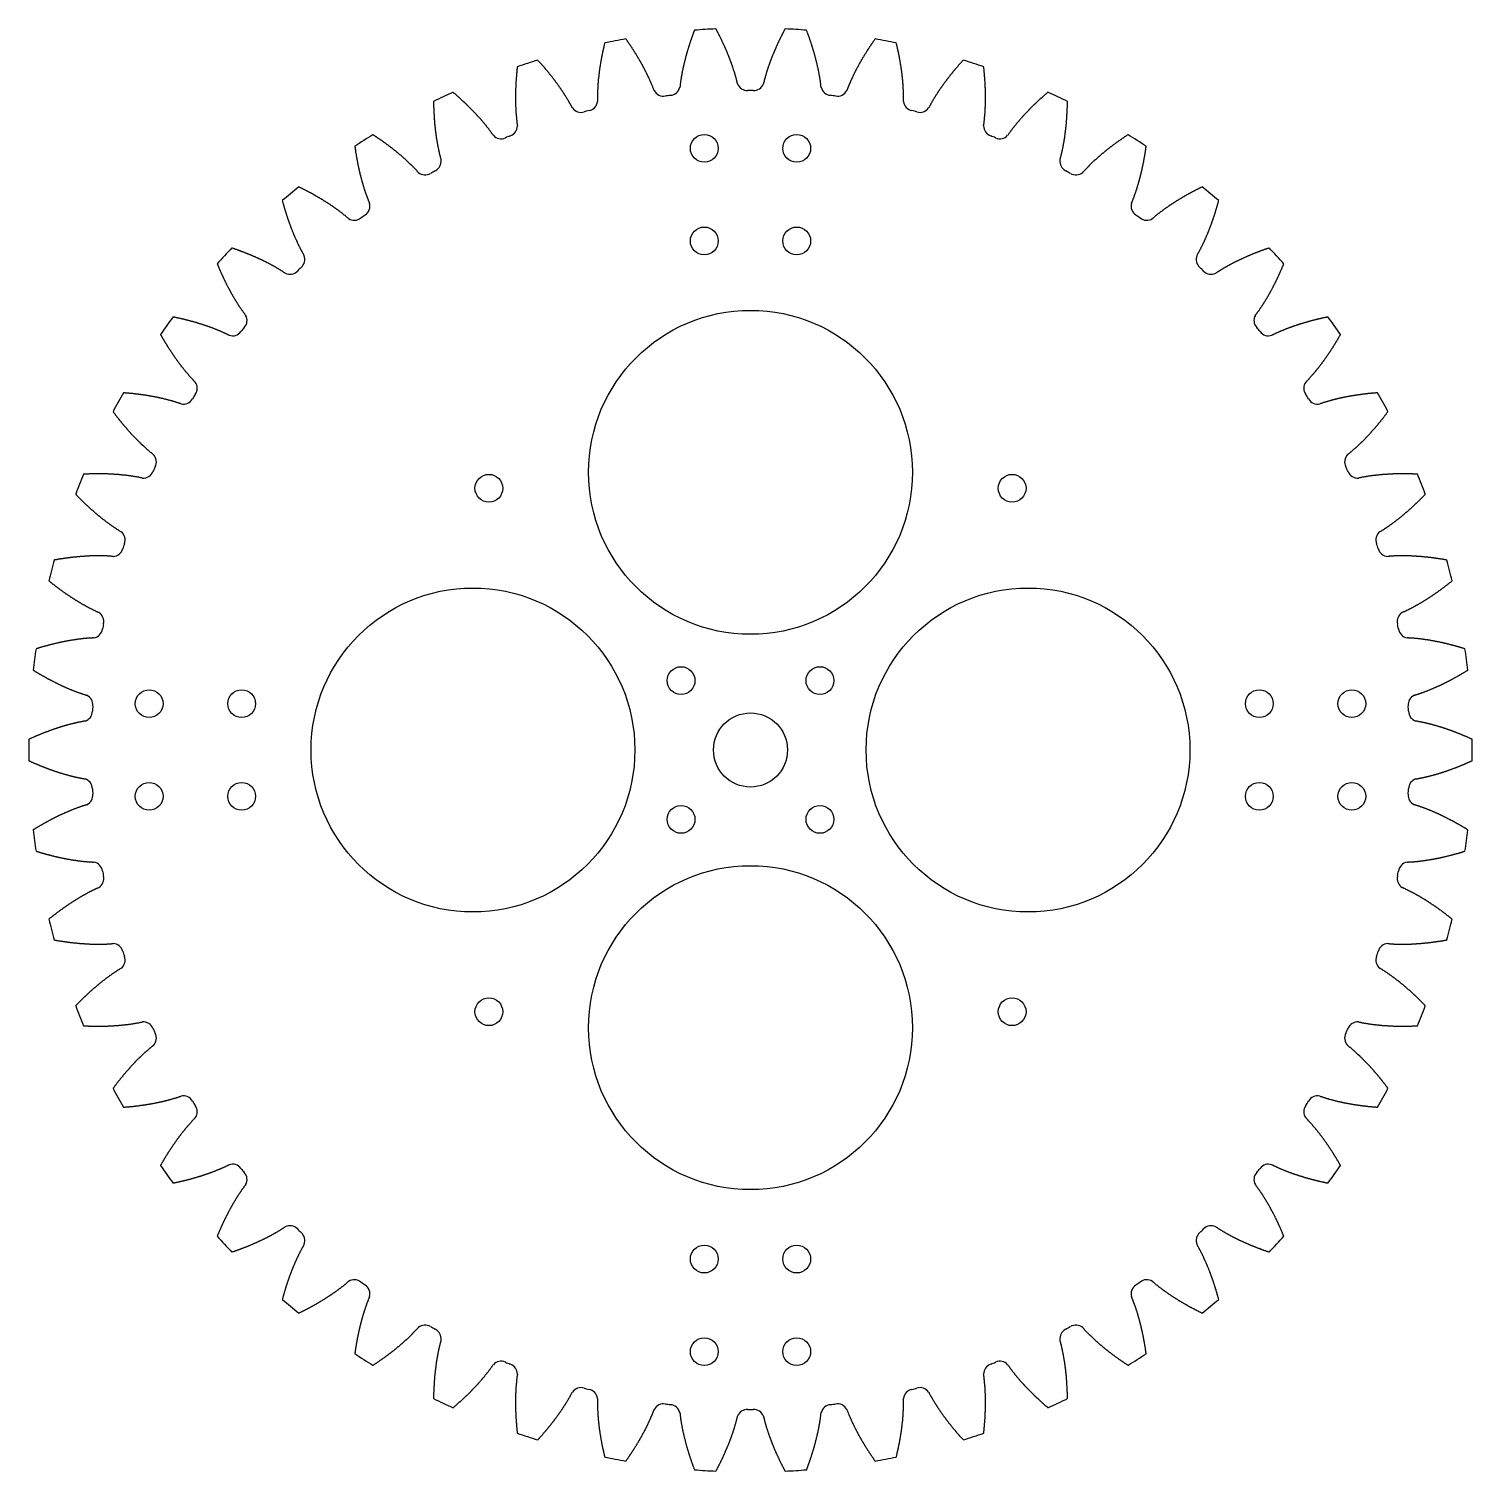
# Model space of a CAD drawing. Extents: x 72 to 228, y 22 to 178.
import ezdxf

# ---------------------------------------------------------------- set-up
doc = ezdxf.new("R2010")
doc.units = 0
doc.layers.get('0').update_dxf_attribs({"linetype": 'continuous'})

# ---------------------------------------------------------------- blocks, each defined once
blk = doc.blocks.new('CUT088')
at = {"color": 0}
for points in [[(148.6, 171.99), (148.59, 172.04), (148.57, 172.08), (148.56, 172.13), (148.55, 172.18), (148.54, 172.23), (148.53, 172.28), (148.52, 172.33), (148.5, 172.37), (148.49, 172.42), (148.48, 172.47), (148.47, 172.52), (148.45, 172.57), (148.44, 172.62), (148.43, 172.66), (148.41, 172.71), (148.4, 172.76), (148.39, 172.81), (148.37, 172.86), (148.36, 172.91), (148.34, 172.95), (148.33, 173), (148.32, 173.05), (148.3, 173.1), (148.29, 173.15), (148.27, 173.19), (148.26, 173.24), (148.24, 173.29), (148.23, 173.34), (148.21, 173.38), (148.2, 173.43), (148.18, 173.48), (148.17, 173.53), (148.15, 173.57), (148.14, 173.62), (148.12, 173.67), (148.1, 173.72), (148.09, 173.76), (148.07, 173.81), (148.06, 173.86), (148.04, 173.91), (148.02, 173.95), (148.01, 174), (147.99, 174.05), (147.97, 174.09), (147.96, 174.14), (147.94, 174.19), (147.92, 174.24), (147.9, 174.28), (147.89, 174.33), (147.87, 174.38), (147.85, 174.42), (147.84, 174.47), (147.82, 174.52), (147.8, 174.56), (147.78, 174.61), (147.76, 174.66), (147.75, 174.7), (147.73, 174.75), (147.71, 174.8), (147.69, 174.84), (147.67, 174.89), (147.65, 174.94), (147.64, 174.98), (147.62, 175.03), (147.6, 175.08), (147.58, 175.12), (147.56, 175.17), (147.54, 175.21), (147.52, 175.26), (147.5, 175.31), (147.48, 175.35), (147.47, 175.4), (147.45, 175.45), (147.43, 175.49), (147.41, 175.54), (147.39, 175.58), (147.37, 175.63), (147.35, 175.67), (147.33, 175.72), (147.31, 175.77), (147.29, 175.81), (147.27, 175.86), (147.25, 175.9), (147.23, 175.95), (147.21, 176), (147.19, 176.04), (147.17, 176.09), (147.14, 176.13), (147.12, 176.18), (147.1, 176.22), (147.08, 176.27), (147.06, 176.31), (147.04, 176.36), (147.02, 176.4), (147, 176.45), (146.98, 176.49), (146.95, 176.54), (146.93, 176.59), (146.91, 176.63), (146.89, 176.68), (146.87, 176.72), (146.85, 176.77), (146.83, 176.81), (146.8, 176.86), (146.78, 176.9), (146.76, 176.95), (146.74, 176.99), (146.71, 177.03), (146.69, 177.08), (146.67, 177.12), (146.65, 177.17), (146.63, 177.21), (146.6, 177.26), (146.58, 177.3), (146.56, 177.35), (146.53, 177.39), (146.51, 177.44), (146.49, 177.48), (146.47, 177.53), (146.44, 177.57), (146.42, 177.61), (146.4, 177.66), (146.37, 177.7), (146.35, 177.75), (146.33, 177.79), (146.3, 177.84), (146.28, 177.88), (146.26, 177.91)], [(148.6, 171.99), (148.59, 172.04), (148.57, 172.08), (148.56, 172.13), (148.55, 172.18), (148.54, 172.23), (148.53, 172.28), (148.52, 172.33), (148.5, 172.37), (148.49, 172.42), (148.48, 172.47), (148.47, 172.52), (148.45, 172.57), (148.44, 172.62), (148.43, 172.66), (148.41, 172.71), (148.4, 172.76), (148.39, 172.81), (148.37, 172.86), (148.36, 172.91), (148.34, 172.95), (148.33, 173), (148.32, 173.05), (148.3, 173.1), (148.29, 173.15), (148.27, 173.19), (148.26, 173.24), (148.24, 173.29), (148.23, 173.34), (148.21, 173.38), (148.2, 173.43), (148.18, 173.48), (148.17, 173.53), (148.15, 173.57), (148.14, 173.62), (148.12, 173.67), (148.1, 173.72), (148.09, 173.76), (148.07, 173.81), (148.06, 173.86), (148.04, 173.91), (148.02, 173.95), (148.01, 174), (147.99, 174.05), (147.97, 174.09), (147.96, 174.14), (147.94, 174.19), (147.92, 174.24), (147.9, 174.28), (147.89, 174.33), (147.87, 174.38), (147.85, 174.42), (147.84, 174.47), (147.82, 174.52), (147.8, 174.56), (147.78, 174.61), (147.76, 174.66), (147.75, 174.7), (147.73, 174.75), (147.71, 174.8), (147.69, 174.84), (147.67, 174.89), (147.65, 174.94), (147.64, 174.98), (147.62, 175.03), (147.6, 175.08), (147.58, 175.12), (147.56, 175.17), (147.54, 175.21), (147.52, 175.26), (147.5, 175.31), (147.48, 175.35), (147.47, 175.4), (147.45, 175.45), (147.43, 175.49), (147.41, 175.54), (147.39, 175.58), (147.37, 175.63), (147.35, 175.67), (147.33, 175.72), (147.31, 175.77), (147.29, 175.81), (147.27, 175.86), (147.25, 175.9), (147.23, 175.95), (147.21, 176), (147.19, 176.04), (147.17, 176.09), (147.14, 176.13), (147.12, 176.18), (147.1, 176.22), (147.08, 176.27), (147.06, 176.31), (147.04, 176.36), (147.02, 176.4), (147, 176.45), (146.98, 176.49), (146.95, 176.54), (146.93, 176.59), (146.91, 176.63), (146.89, 176.68), (146.87, 176.72), (146.85, 176.77), (146.83, 176.81), (146.8, 176.86), (146.78, 176.9), (146.76, 176.95), (146.74, 176.99), (146.71, 177.03), (146.69, 177.08), (146.67, 177.12), (146.65, 177.17), (146.63, 177.21), (146.6, 177.26), (146.58, 177.3), (146.56, 177.35), (146.53, 177.39), (146.51, 177.44), (146.49, 177.48), (146.47, 177.53), (146.44, 177.57), (146.42, 177.61), (146.4, 177.66), (146.37, 177.7), (146.35, 177.75), (146.33, 177.79), (146.3, 177.84), (146.28, 177.88), (146.26, 177.91)], [(153.74, 177.91), (153.71, 177.87), (153.69, 177.82), (153.67, 177.78), (153.64, 177.73), (153.62, 177.69), (153.6, 177.65), (153.57, 177.6), (153.55, 177.56), (153.53, 177.51), (153.5, 177.47), (153.48, 177.42), (153.46, 177.38), (153.44, 177.33), (153.41, 177.29), (153.39, 177.25), (153.37, 177.2), (153.35, 177.16), (153.32, 177.11), (153.3, 177.07), (153.28, 177.02), (153.26, 176.98), (153.23, 176.93), (153.21, 176.89), (153.19, 176.84), (153.17, 176.8), (153.15, 176.75), (153.12, 176.71), (153.1, 176.66), (153.08, 176.62), (153.06, 176.57), (153.04, 176.53), (153.02, 176.48), (153, 176.44), (152.97, 176.39), (152.95, 176.35), (152.93, 176.3), (152.91, 176.25), (152.89, 176.21), (152.87, 176.16), (152.85, 176.12), (152.83, 176.07), (152.81, 176.03), (152.79, 175.98), (152.77, 175.94), (152.75, 175.89), (152.73, 175.84), (152.71, 175.8), (152.69, 175.75), (152.67, 175.71), (152.65, 175.66), (152.63, 175.62), (152.61, 175.57), (152.59, 175.52), (152.57, 175.48), (152.55, 175.43), (152.53, 175.39), (152.51, 175.34), (152.49, 175.29), (152.47, 175.25), (152.45, 175.2), (152.43, 175.15), (152.41, 175.11), (152.4, 175.06), (152.38, 175.02), (152.36, 174.97), (152.34, 174.92), (152.32, 174.88), (152.3, 174.83), (152.28, 174.78), (152.27, 174.74), (152.25, 174.69), (152.23, 174.64), (152.21, 174.6), (152.19, 174.55), (152.18, 174.5), (152.16, 174.46), (152.14, 174.41), (152.12, 174.36), (152.11, 174.32), (152.09, 174.27), (152.07, 174.22), (152.06, 174.17), (152.04, 174.13), (152.02, 174.08), (152.01, 174.03), (151.99, 173.99), (151.97, 173.94), (151.96, 173.89), (151.94, 173.84), (151.92, 173.8), (151.91, 173.75), (151.89, 173.7), (151.88, 173.65), (151.86, 173.61), (151.84, 173.56), (151.83, 173.51), (151.81, 173.46), (151.8, 173.42), (151.78, 173.37), (151.77, 173.32), (151.75, 173.27), (151.74, 173.23), (151.72, 173.18), (151.71, 173.13), (151.69, 173.08), (151.68, 173.04), (151.67, 172.99), (151.65, 172.94), (151.64, 172.89), (151.62, 172.84), (151.61, 172.79), (151.6, 172.75), (151.58, 172.7), (151.57, 172.65), (151.56, 172.6), (151.54, 172.55), (151.53, 172.51), (151.52, 172.46), (151.51, 172.41), (151.49, 172.36), (151.48, 172.31), (151.47, 172.26), (151.46, 172.22), (151.44, 172.17), (151.43, 172.12), (151.42, 172.07), (151.41, 172.02), (151.4, 171.99)], [(134.24, 176.39), (134.23, 176.34), (134.22, 176.29), (134.21, 176.25), (134.2, 176.2), (134.19, 176.15), (134.17, 176.1), (134.16, 176.05), (134.15, 176), (134.14, 175.95), (134.13, 175.91), (134.12, 175.86), (134.11, 175.81), (134.1, 175.76), (134.08, 175.71), (134.07, 175.66), (134.06, 175.61), (134.05, 175.56), (134.04, 175.51), (134.03, 175.47), (134.02, 175.42), (134.01, 175.37), (134, 175.32), (133.99, 175.27), (133.98, 175.22), (133.97, 175.17), (133.96, 175.12), (133.95, 175.07), (133.94, 175.03), (133.93, 174.98), (133.92, 174.93), (133.91, 174.88), (133.9, 174.83), (133.89, 174.78), (133.88, 174.73), (133.87, 174.68), (133.87, 174.63), (133.86, 174.58), (133.85, 174.53), (133.84, 174.48), (133.83, 174.44), (133.82, 174.39), (133.81, 174.34), (133.8, 174.29), (133.8, 174.24), (133.79, 174.19), (133.78, 174.14), (133.77, 174.09), (133.76, 174.04), (133.76, 173.99), (133.75, 173.94), (133.74, 173.89), (133.73, 173.84), (133.72, 173.79), (133.72, 173.74), (133.71, 173.7), (133.7, 173.65), (133.69, 173.6), (133.69, 173.55), (133.68, 173.5), (133.67, 173.45), (133.67, 173.4), (133.66, 173.35), (133.65, 173.3), (133.65, 173.25), (133.64, 173.2), (133.63, 173.15), (133.63, 173.1), (133.62, 173.05), (133.62, 173), (133.61, 172.95), (133.6, 172.9), (133.6, 172.85), (133.59, 172.8), (133.59, 172.75), (133.58, 172.7), (133.58, 172.65), (133.57, 172.6), (133.56, 172.55), (133.56, 172.5), (133.55, 172.46), (133.55, 172.41), (133.54, 172.36), (133.54, 172.31), (133.54, 172.26), (133.53, 172.21), (133.53, 172.16), (133.52, 172.11), (133.52, 172.06), (133.51, 172.01), (133.51, 171.96), (133.51, 171.91), (133.5, 171.86), (133.5, 171.81), (133.5, 171.76), (133.49, 171.71), (133.49, 171.66), (133.49, 171.61), (133.48, 171.56), (133.48, 171.51), (133.48, 171.46), (133.48, 171.41), (133.47, 171.36), (133.47, 171.31), (133.47, 171.26), (133.47, 171.21), (133.46, 171.16), (133.46, 171.11), (133.46, 171.06), (133.46, 171.01), (133.46, 170.96), (133.46, 170.91), (133.46, 170.86), (133.45, 170.81), (133.45, 170.76), (133.45, 170.71), (133.45, 170.66), (133.45, 170.61), (133.45, 170.56), (133.45, 170.51), (133.45, 170.46), (133.45, 170.41), (133.45, 170.36), (133.45, 170.31), (133.45, 170.26), (133.45, 170.21), (133.45, 170.16), (133.46, 170.11), (133.46, 170.07)], [(139.59, 171.24), (139.57, 171.29), (139.55, 171.34), (139.53, 171.38), (139.52, 171.43), (139.5, 171.48), (139.48, 171.52), (139.46, 171.57), (139.44, 171.62), (139.43, 171.66), (139.41, 171.71), (139.39, 171.76), (139.37, 171.8), (139.35, 171.85), (139.33, 171.89), (139.31, 171.94), (139.29, 171.99), (139.27, 172.03), (139.25, 172.08), (139.23, 172.12), (139.21, 172.17), (139.19, 172.22), (139.17, 172.26), (139.15, 172.31), (139.13, 172.35), (139.11, 172.4), (139.09, 172.44), (139.07, 172.49), (139.05, 172.54), (139.03, 172.58), (139.01, 172.63), (138.99, 172.67), (138.97, 172.72), (138.94, 172.76), (138.92, 172.81), (138.9, 172.85), (138.88, 172.9), (138.86, 172.94), (138.84, 172.99), (138.81, 173.03), (138.79, 173.08), (138.77, 173.12), (138.75, 173.17), (138.72, 173.21), (138.7, 173.26), (138.68, 173.3), (138.66, 173.35), (138.63, 173.39), (138.61, 173.43), (138.59, 173.48), (138.57, 173.52), (138.54, 173.57), (138.52, 173.61), (138.5, 173.66), (138.47, 173.7), (138.45, 173.74), (138.42, 173.79), (138.4, 173.83), (138.38, 173.88), (138.35, 173.92), (138.33, 173.96), (138.31, 174.01), (138.28, 174.05), (138.26, 174.1), (138.23, 174.14), (138.21, 174.18), (138.18, 174.23), (138.16, 174.27), (138.13, 174.31), (138.11, 174.36), (138.09, 174.4), (138.06, 174.44), (138.04, 174.49), (138.01, 174.53), (137.99, 174.57), (137.96, 174.62), (137.93, 174.66), (137.91, 174.7), (137.88, 174.75), (137.86, 174.79), (137.83, 174.83), (137.81, 174.87), (137.78, 174.92), (137.76, 174.96), (137.73, 175), (137.7, 175.05), (137.68, 175.09), (137.65, 175.13), (137.63, 175.17), (137.6, 175.22), (137.57, 175.26), (137.55, 175.3), (137.52, 175.34), (137.49, 175.39), (137.47, 175.43), (137.44, 175.47), (137.41, 175.51), (137.39, 175.55), (137.36, 175.6), (137.33, 175.64), (137.3, 175.68), (137.28, 175.72), (137.25, 175.76), (137.22, 175.81), (137.2, 175.85), (137.17, 175.89), (137.14, 175.93), (137.11, 175.97), (137.09, 176.02), (137.06, 176.06), (137.03, 176.1), (137, 176.14), (136.97, 176.18), (136.95, 176.22), (136.92, 176.26), (136.89, 176.31), (136.86, 176.35), (136.83, 176.39), (136.81, 176.43), (136.78, 176.47), (136.75, 176.51), (136.72, 176.55), (136.69, 176.59), (136.66, 176.64), (136.63, 176.68), (136.61, 176.72), (136.58, 176.76), (136.55, 176.8), (136.53, 176.83)], [(143.94, 177.76), (143.92, 177.72), (143.91, 177.67), (143.89, 177.62), (143.87, 177.58), (143.85, 177.53), (143.84, 177.48), (143.82, 177.44), (143.8, 177.39), (143.78, 177.34), (143.77, 177.3), (143.75, 177.25), (143.73, 177.2), (143.72, 177.16), (143.7, 177.11), (143.68, 177.06), (143.67, 177.01), (143.65, 176.97), (143.63, 176.92), (143.62, 176.87), (143.6, 176.83), (143.58, 176.78), (143.57, 176.73), (143.55, 176.68), (143.53, 176.64), (143.52, 176.59), (143.5, 176.54), (143.49, 176.49), (143.47, 176.45), (143.45, 176.4), (143.44, 176.35), (143.42, 176.3), (143.41, 176.26), (143.39, 176.21), (143.38, 176.16), (143.36, 176.11), (143.35, 176.07), (143.33, 176.02), (143.32, 175.97), (143.3, 175.92), (143.29, 175.88), (143.27, 175.83), (143.26, 175.78), (143.24, 175.73), (143.23, 175.68), (143.21, 175.64), (143.2, 175.59), (143.19, 175.54), (143.17, 175.49), (143.16, 175.44), (143.14, 175.4), (143.13, 175.35), (143.12, 175.3), (143.1, 175.25), (143.09, 175.2), (143.07, 175.16), (143.06, 175.11), (143.05, 175.06), (143.03, 175.01), (143.02, 174.96), (143.01, 174.91), (142.99, 174.87), (142.98, 174.82), (142.97, 174.77), (142.96, 174.72), (142.94, 174.67), (142.93, 174.62), (142.92, 174.58), (142.91, 174.53), (142.89, 174.48), (142.88, 174.43), (142.87, 174.38), (142.86, 174.33), (142.85, 174.29), (142.83, 174.24), (142.82, 174.19), (142.81, 174.14), (142.8, 174.09), (142.79, 174.04), (142.78, 173.99), (142.77, 173.94), (142.75, 173.9), (142.74, 173.85), (142.73, 173.8), (142.72, 173.75), (142.71, 173.7), (142.7, 173.65), (142.69, 173.6), (142.68, 173.55), (142.67, 173.51), (142.66, 173.46), (142.65, 173.41), (142.64, 173.36), (142.63, 173.31), (142.62, 173.26), (142.61, 173.21), (142.6, 173.16), (142.59, 173.11), (142.58, 173.06), (142.57, 173.01), (142.56, 172.97), (142.56, 172.92), (142.55, 172.87), (142.54, 172.82), (142.53, 172.77), (142.52, 172.72), (142.51, 172.67), (142.51, 172.62), (142.5, 172.57), (142.49, 172.52), (142.48, 172.47), (142.47, 172.42), (142.47, 172.37), (142.46, 172.32), (142.45, 172.27), (142.45, 172.22), (142.44, 172.18), (142.43, 172.13), (142.43, 172.08), (142.42, 172.03), (142.41, 171.98), (142.41, 171.93), (142.4, 171.88), (142.39, 171.83), (142.39, 171.78), (142.38, 171.73), (142.38, 171.68), (142.37, 171.63), (142.37, 171.59)], [(157.63, 171.59), (157.63, 171.64), (157.62, 171.69), (157.62, 171.74), (157.61, 171.79), (157.6, 171.84), (157.6, 171.89), (157.59, 171.94), (157.59, 171.99), (157.58, 172.04), (157.57, 172.09), (157.57, 172.14), (157.56, 172.19), (157.55, 172.24), (157.55, 172.29), (157.54, 172.34), (157.53, 172.39), (157.52, 172.44), (157.52, 172.49), (157.51, 172.54), (157.5, 172.59), (157.49, 172.64), (157.48, 172.68), (157.48, 172.73), (157.47, 172.78), (157.46, 172.83), (157.45, 172.88), (157.44, 172.93), (157.43, 172.98), (157.42, 173.03), (157.41, 173.08), (157.41, 173.13), (157.4, 173.18), (157.39, 173.23), (157.38, 173.27), (157.37, 173.32), (157.36, 173.37), (157.35, 173.42), (157.34, 173.47), (157.33, 173.52), (157.32, 173.57), (157.31, 173.62), (157.3, 173.67), (157.29, 173.72), (157.28, 173.76), (157.26, 173.81), (157.25, 173.86), (157.24, 173.91), (157.23, 173.96), (157.22, 174.01), (157.21, 174.06), (157.2, 174.11), (157.19, 174.15), (157.17, 174.2), (157.16, 174.25), (157.15, 174.3), (157.14, 174.35), (157.13, 174.4), (157.11, 174.45), (157.1, 174.49), (157.09, 174.54), (157.08, 174.59), (157.07, 174.64), (157.05, 174.69), (157.04, 174.74), (157.03, 174.78), (157.01, 174.83), (157, 174.88), (156.99, 174.93), (156.98, 174.98), (156.96, 175.03), (156.95, 175.07), (156.94, 175.12), (156.92, 175.17), (156.91, 175.22), (156.89, 175.27), (156.88, 175.31), (156.87, 175.36), (156.85, 175.41), (156.84, 175.46), (156.82, 175.51), (156.81, 175.55), (156.8, 175.6), (156.78, 175.65), (156.77, 175.7), (156.75, 175.75), (156.74, 175.79), (156.72, 175.84), (156.71, 175.89), (156.69, 175.94), (156.68, 175.98), (156.66, 176.03), (156.65, 176.08), (156.63, 176.13), (156.62, 176.18), (156.6, 176.22), (156.59, 176.27), (156.57, 176.32), (156.56, 176.37), (156.54, 176.41), (156.52, 176.46), (156.51, 176.51), (156.49, 176.56), (156.48, 176.6), (156.46, 176.65), (156.44, 176.7), (156.43, 176.74), (156.41, 176.79), (156.4, 176.84), (156.38, 176.89), (156.36, 176.93), (156.35, 176.98), (156.33, 177.03), (156.31, 177.07), (156.3, 177.12), (156.28, 177.17), (156.26, 177.22), (156.24, 177.26), (156.23, 177.31), (156.21, 177.36), (156.19, 177.4), (156.18, 177.45), (156.16, 177.5), (156.14, 177.54), (156.12, 177.59), (156.11, 177.64), (156.09, 177.68), (156.07, 177.73), (156.06, 177.76)], [(163.47, 176.83), (163.44, 176.79), (163.41, 176.75), (163.39, 176.71), (163.36, 176.66), (163.33, 176.62), (163.3, 176.58), (163.27, 176.54), (163.24, 176.5), (163.21, 176.46), (163.19, 176.42), (163.16, 176.38), (163.13, 176.34), (163.1, 176.29), (163.07, 176.25), (163.05, 176.21), (163.02, 176.17), (162.99, 176.13), (162.96, 176.09), (162.93, 176.04), (162.91, 176), (162.88, 175.96), (162.85, 175.92), (162.82, 175.88), (162.8, 175.84), (162.77, 175.79), (162.74, 175.75), (162.71, 175.71), (162.69, 175.67), (162.66, 175.63), (162.63, 175.58), (162.61, 175.54), (162.58, 175.5), (162.55, 175.46), (162.53, 175.42), (162.5, 175.37), (162.47, 175.33), (162.45, 175.29), (162.42, 175.25), (162.39, 175.2), (162.37, 175.16), (162.34, 175.12), (162.31, 175.08), (162.29, 175.03), (162.26, 174.99), (162.24, 174.95), (162.21, 174.9), (162.19, 174.86), (162.16, 174.82), (162.13, 174.78), (162.11, 174.73), (162.08, 174.69), (162.06, 174.65), (162.03, 174.6), (162.01, 174.56), (161.98, 174.52), (161.96, 174.47), (161.93, 174.43), (161.91, 174.39), (161.88, 174.34), (161.86, 174.3), (161.83, 174.26), (161.81, 174.21), (161.78, 174.17), (161.76, 174.13), (161.74, 174.08), (161.71, 174.04), (161.69, 173.99), (161.66, 173.95), (161.64, 173.91), (161.62, 173.86), (161.59, 173.82), (161.57, 173.77), (161.54, 173.73), (161.52, 173.69), (161.5, 173.64), (161.47, 173.6), (161.45, 173.55), (161.43, 173.51), (161.4, 173.47), (161.38, 173.42), (161.36, 173.38), (161.34, 173.33), (161.31, 173.29), (161.29, 173.24), (161.27, 173.2), (161.25, 173.15), (161.22, 173.11), (161.2, 173.06), (161.18, 173.02), (161.16, 172.97), (161.14, 172.93), (161.11, 172.88), (161.09, 172.84), (161.07, 172.79), (161.05, 172.75), (161.03, 172.7), (161.01, 172.66), (160.99, 172.61), (160.96, 172.57), (160.94, 172.52), (160.92, 172.48), (160.9, 172.43), (160.88, 172.39), (160.86, 172.34), (160.84, 172.29), (160.82, 172.25), (160.8, 172.2), (160.78, 172.16), (160.76, 172.11), (160.74, 172.07), (160.72, 172.02), (160.7, 171.97), (160.68, 171.93), (160.66, 171.88), (160.64, 171.83), (160.63, 171.79), (160.61, 171.74), (160.59, 171.7), (160.57, 171.65), (160.55, 171.6), (160.53, 171.56), (160.51, 171.51), (160.5, 171.46), (160.48, 171.42), (160.46, 171.37), (160.44, 171.32), (160.43, 171.28), (160.41, 171.24)], [(166.54, 170.07), (166.55, 170.12), (166.55, 170.17), (166.55, 170.22), (166.55, 170.27), (166.55, 170.32), (166.55, 170.37), (166.55, 170.42), (166.55, 170.47), (166.55, 170.52), (166.55, 170.57), (166.55, 170.62), (166.55, 170.67), (166.55, 170.72), (166.55, 170.77), (166.55, 170.82), (166.54, 170.87), (166.54, 170.92), (166.54, 170.97), (166.54, 171.02), (166.54, 171.07), (166.54, 171.12), (166.54, 171.17), (166.53, 171.22), (166.53, 171.27), (166.53, 171.32), (166.53, 171.37), (166.52, 171.42), (166.52, 171.47), (166.52, 171.52), (166.52, 171.57), (166.51, 171.62), (166.51, 171.67), (166.51, 171.72), (166.5, 171.77), (166.5, 171.82), (166.5, 171.87), (166.49, 171.92), (166.49, 171.97), (166.48, 172.02), (166.48, 172.07), (166.48, 172.12), (166.47, 172.17), (166.47, 172.22), (166.46, 172.27), (166.46, 172.32), (166.45, 172.37), (166.45, 172.42), (166.44, 172.47), (166.44, 172.52), (166.43, 172.57), (166.43, 172.62), (166.42, 172.67), (166.42, 172.72), (166.41, 172.77), (166.41, 172.82), (166.4, 172.87), (166.4, 172.92), (166.39, 172.97), (166.38, 173.02), (166.38, 173.07), (166.37, 173.12), (166.36, 173.17), (166.36, 173.21), (166.35, 173.26), (166.34, 173.31), (166.34, 173.36), (166.33, 173.41), (166.32, 173.46), (166.32, 173.51), (166.31, 173.56), (166.3, 173.61), (166.3, 173.66), (166.29, 173.71), (166.28, 173.76), (166.27, 173.81), (166.27, 173.86), (166.26, 173.91), (166.25, 173.96), (166.24, 174.01), (166.23, 174.06), (166.23, 174.11), (166.22, 174.15), (166.21, 174.2), (166.2, 174.25), (166.19, 174.3), (166.18, 174.35), (166.18, 174.4), (166.17, 174.45), (166.16, 174.5), (166.15, 174.55), (166.14, 174.6), (166.13, 174.65), (166.12, 174.7), (166.11, 174.75), (166.1, 174.79), (166.09, 174.84), (166.09, 174.89), (166.08, 174.94), (166.07, 174.99), (166.06, 175.04), (166.05, 175.09), (166.04, 175.14), (166.03, 175.19), (166.02, 175.24), (166.01, 175.28), (166, 175.33), (165.99, 175.38), (165.98, 175.43), (165.97, 175.48), (165.95, 175.53), (165.94, 175.58), (165.93, 175.63), (165.92, 175.68), (165.91, 175.72), (165.9, 175.77), (165.89, 175.82), (165.88, 175.87), (165.87, 175.92), (165.86, 175.97), (165.85, 176.02), (165.83, 176.07), (165.82, 176.11), (165.81, 176.16), (165.8, 176.21), (165.79, 176.26), (165.78, 176.31), (165.76, 176.36), (165.76, 176.39)], [(166.54, 170.07), (166.55, 170.12), (166.55, 170.17), (166.55, 170.22), (166.55, 170.27), (166.55, 170.32), (166.55, 170.37), (166.55, 170.42), (166.55, 170.47), (166.55, 170.52), (166.55, 170.57), (166.55, 170.62), (166.55, 170.67), (166.55, 170.72), (166.55, 170.77), (166.55, 170.82), (166.54, 170.87), (166.54, 170.92), (166.54, 170.97), (166.54, 171.02), (166.54, 171.07), (166.54, 171.12), (166.54, 171.17), (166.53, 171.22), (166.53, 171.27), (166.53, 171.32), (166.53, 171.37), (166.52, 171.42), (166.52, 171.47), (166.52, 171.52), (166.52, 171.57), (166.51, 171.62), (166.51, 171.67), (166.51, 171.72), (166.5, 171.77), (166.5, 171.82), (166.5, 171.87), (166.49, 171.92), (166.49, 171.97), (166.48, 172.02), (166.48, 172.07), (166.48, 172.12), (166.47, 172.17), (166.47, 172.22), (166.46, 172.27), (166.46, 172.32), (166.45, 172.37), (166.45, 172.42), (166.44, 172.47), (166.44, 172.52), (166.43, 172.57), (166.43, 172.62), (166.42, 172.67), (166.42, 172.72), (166.41, 172.77), (166.41, 172.82), (166.4, 172.87), (166.4, 172.92), (166.39, 172.97), (166.38, 173.02), (166.38, 173.07), (166.37, 173.12), (166.36, 173.17), (166.36, 173.21), (166.35, 173.26), (166.34, 173.31), (166.34, 173.36), (166.33, 173.41), (166.32, 173.46), (166.32, 173.51), (166.31, 173.56), (166.3, 173.61), (166.3, 173.66), (166.29, 173.71), (166.28, 173.76), (166.27, 173.81), (166.27, 173.86), (166.26, 173.91), (166.25, 173.96), (166.24, 174.01), (166.23, 174.06), (166.23, 174.11), (166.22, 174.15), (166.21, 174.2), (166.2, 174.25), (166.19, 174.3), (166.18, 174.35), (166.18, 174.4), (166.17, 174.45), (166.16, 174.5), (166.15, 174.55), (166.14, 174.6), (166.13, 174.65), (166.12, 174.7), (166.11, 174.75), (166.1, 174.79), (166.09, 174.84), (166.09, 174.89), (166.08, 174.94), (166.07, 174.99), (166.06, 175.04), (166.05, 175.09), (166.04, 175.14), (166.03, 175.19), (166.02, 175.24), (166.01, 175.28), (166, 175.33), (165.99, 175.38), (165.98, 175.43), (165.97, 175.48), (165.95, 175.53), (165.94, 175.58), (165.93, 175.63), (165.92, 175.68), (165.91, 175.72), (165.9, 175.77), (165.89, 175.82), (165.88, 175.87), (165.87, 175.92), (165.86, 175.97), (165.85, 176.02), (165.83, 176.07), (165.82, 176.11), (165.81, 176.16), (165.8, 176.21), (165.79, 176.26), (165.78, 176.31), (165.76, 176.36), (165.76, 176.39)], [(124.79, 173.81), (124.79, 173.77), (124.78, 173.72), (124.78, 173.67), (124.77, 173.62), (124.77, 173.57), (124.76, 173.52), (124.76, 173.47), (124.75, 173.42), (124.75, 173.37), (124.74, 173.32), (124.74, 173.27), (124.73, 173.22), (124.73, 173.17), (124.72, 173.12), (124.72, 173.07), (124.71, 173.02), (124.71, 172.97), (124.7, 172.92), (124.7, 172.87), (124.69, 172.82), (124.69, 172.77), (124.69, 172.72), (124.68, 172.67), (124.68, 172.62), (124.67, 172.57), (124.67, 172.52), (124.67, 172.47), (124.66, 172.42), (124.66, 172.37), (124.66, 172.32), (124.65, 172.27), (124.65, 172.22), (124.65, 172.17), (124.64, 172.12), (124.64, 172.07), (124.64, 172.02), (124.64, 171.97), (124.63, 171.92), (124.63, 171.87), (124.63, 171.82), (124.63, 171.77), (124.62, 171.72), (124.62, 171.67), (124.62, 171.62), (124.62, 171.57), (124.62, 171.52), (124.61, 171.47), (124.61, 171.42), (124.61, 171.37), (124.61, 171.32), (124.61, 171.27), (124.61, 171.22), (124.6, 171.17), (124.6, 171.12), (124.6, 171.07), (124.6, 171.02), (124.6, 170.97), (124.6, 170.92), (124.6, 170.87), (124.6, 170.82), (124.6, 170.77), (124.6, 170.72), (124.6, 170.67), (124.59, 170.62), (124.59, 170.57), (124.59, 170.52), (124.59, 170.47), (124.59, 170.42), (124.59, 170.37), (124.59, 170.32), (124.6, 170.27), (124.6, 170.22), (124.6, 170.17), (124.6, 170.12), (124.6, 170.07), (124.6, 170.02), (124.6, 169.97), (124.6, 169.92), (124.6, 169.87), (124.6, 169.82), (124.6, 169.77), (124.61, 169.72), (124.61, 169.67), (124.61, 169.62), (124.61, 169.57), (124.61, 169.52), (124.62, 169.47), (124.62, 169.42), (124.62, 169.37), (124.62, 169.32), (124.62, 169.27), (124.63, 169.22), (124.63, 169.17), (124.63, 169.12), (124.64, 169.07), (124.64, 169.02), (124.64, 168.97), (124.65, 168.92), (124.65, 168.87), (124.65, 168.82), (124.66, 168.77), (124.66, 168.72), (124.66, 168.67), (124.67, 168.62), (124.67, 168.57), (124.68, 168.52), (124.68, 168.48), (124.69, 168.43), (124.69, 168.38), (124.69, 168.33), (124.7, 168.28), (124.7, 168.23), (124.71, 168.18), (124.72, 168.13), (124.72, 168.08), (124.73, 168.03), (124.73, 167.98), (124.74, 167.93), (124.74, 167.88), (124.75, 167.83), (124.76, 167.78), (124.76, 167.73), (124.77, 167.68), (124.78, 167.63), (124.78, 167.58), (124.79, 167.53), (124.8, 167.48), (124.8, 167.45)], [(130.74, 169.38), (130.72, 169.42), (130.69, 169.46), (130.67, 169.51), (130.65, 169.55), (130.62, 169.6), (130.6, 169.64), (130.58, 169.69), (130.55, 169.73), (130.53, 169.77), (130.5, 169.82), (130.48, 169.86), (130.45, 169.9), (130.43, 169.95), (130.4, 169.99), (130.38, 170.03), (130.35, 170.08), (130.33, 170.12), (130.3, 170.16), (130.28, 170.21), (130.25, 170.25), (130.23, 170.29), (130.2, 170.34), (130.18, 170.38), (130.15, 170.42), (130.12, 170.46), (130.1, 170.51), (130.07, 170.55), (130.05, 170.59), (130.02, 170.63), (129.99, 170.68), (129.97, 170.72), (129.94, 170.76), (129.91, 170.8), (129.88, 170.84), (129.86, 170.89), (129.83, 170.93), (129.8, 170.97), (129.78, 171.01), (129.75, 171.05), (129.72, 171.1), (129.69, 171.14), (129.67, 171.18), (129.64, 171.22), (129.61, 171.26), (129.58, 171.3), (129.55, 171.35), (129.53, 171.39), (129.5, 171.43), (129.47, 171.47), (129.44, 171.51), (129.41, 171.55), (129.38, 171.59), (129.35, 171.63), (129.33, 171.67), (129.3, 171.71), (129.27, 171.76), (129.24, 171.8), (129.21, 171.84), (129.18, 171.88), (129.15, 171.92), (129.12, 171.96), (129.09, 172), (129.06, 172.04), (129.03, 172.08), (129, 172.12), (128.97, 172.16), (128.94, 172.2), (128.91, 172.24), (128.88, 172.28), (128.85, 172.32), (128.82, 172.36), (128.79, 172.4), (128.76, 172.44), (128.73, 172.48), (128.7, 172.52), (128.67, 172.56), (128.64, 172.6), (128.61, 172.64), (128.58, 172.68), (128.55, 172.72), (128.52, 172.76), (128.49, 172.8), (128.46, 172.83), (128.43, 172.87), (128.39, 172.91), (128.36, 172.95), (128.33, 172.99), (128.3, 173.03), (128.27, 173.07), (128.24, 173.11), (128.21, 173.15), (128.17, 173.19), (128.14, 173.22), (128.11, 173.26), (128.08, 173.3), (128.05, 173.34), (128.02, 173.38), (127.98, 173.42), (127.95, 173.45), (127.92, 173.49), (127.89, 173.53), (127.86, 173.57), (127.82, 173.61), (127.79, 173.65), (127.76, 173.68), (127.73, 173.72), (127.69, 173.76), (127.66, 173.8), (127.63, 173.84), (127.59, 173.87), (127.56, 173.91), (127.53, 173.95), (127.5, 173.99), (127.46, 174.02), (127.43, 174.06), (127.4, 174.1), (127.36, 174.14), (127.33, 174.17), (127.3, 174.21), (127.26, 174.25), (127.23, 174.29), (127.2, 174.32), (127.16, 174.36), (127.13, 174.4), (127.1, 174.43), (127.06, 174.47), (127.03, 174.51), (127.01, 174.53)], [(130.74, 169.38), (130.72, 169.42), (130.69, 169.46), (130.67, 169.51), (130.65, 169.55), (130.62, 169.6), (130.6, 169.64), (130.58, 169.69), (130.55, 169.73), (130.53, 169.77), (130.5, 169.82), (130.48, 169.86), (130.45, 169.9), (130.43, 169.95), (130.4, 169.99), (130.38, 170.03), (130.35, 170.08), (130.33, 170.12), (130.3, 170.16), (130.28, 170.21), (130.25, 170.25), (130.23, 170.29), (130.2, 170.34), (130.18, 170.38), (130.15, 170.42), (130.12, 170.46), (130.1, 170.51), (130.07, 170.55), (130.05, 170.59), (130.02, 170.63), (129.99, 170.68), (129.97, 170.72), (129.94, 170.76), (129.91, 170.8), (129.88, 170.84), (129.86, 170.89), (129.83, 170.93), (129.8, 170.97), (129.78, 171.01), (129.75, 171.05), (129.72, 171.1), (129.69, 171.14), (129.67, 171.18), (129.64, 171.22), (129.61, 171.26), (129.58, 171.3), (129.55, 171.35), (129.53, 171.39), (129.5, 171.43), (129.47, 171.47), (129.44, 171.51), (129.41, 171.55), (129.38, 171.59), (129.35, 171.63), (129.33, 171.67), (129.3, 171.71), (129.27, 171.76), (129.24, 171.8), (129.21, 171.84), (129.18, 171.88), (129.15, 171.92), (129.12, 171.96), (129.09, 172), (129.06, 172.04), (129.03, 172.08), (129, 172.12), (128.97, 172.16), (128.94, 172.2), (128.91, 172.24), (128.88, 172.28), (128.85, 172.32), (128.82, 172.36), (128.79, 172.4), (128.76, 172.44), (128.73, 172.48), (128.7, 172.52), (128.67, 172.56), (128.64, 172.6), (128.61, 172.64), (128.58, 172.68), (128.55, 172.72), (128.52, 172.76), (128.49, 172.8), (128.46, 172.83), (128.43, 172.87), (128.39, 172.91), (128.36, 172.95), (128.33, 172.99), (128.3, 173.03), (128.27, 173.07), (128.24, 173.11), (128.21, 173.15), (128.17, 173.19), (128.14, 173.22), (128.11, 173.26), (128.08, 173.3), (128.05, 173.34), (128.02, 173.38), (127.98, 173.42), (127.95, 173.45), (127.92, 173.49), (127.89, 173.53), (127.86, 173.57), (127.82, 173.61), (127.79, 173.65), (127.76, 173.68), (127.73, 173.72), (127.69, 173.76), (127.66, 173.8), (127.63, 173.84), (127.59, 173.87), (127.56, 173.91), (127.53, 173.95), (127.5, 173.99), (127.46, 174.02), (127.43, 174.06), (127.4, 174.1), (127.36, 174.14), (127.33, 174.17), (127.3, 174.21), (127.26, 174.25), (127.23, 174.29), (127.2, 174.32), (127.16, 174.36), (127.13, 174.4), (127.1, 174.43), (127.06, 174.47), (127.03, 174.51), (127.01, 174.53)], [(172.99, 174.53), (172.96, 174.5), (172.93, 174.46), (172.89, 174.42), (172.86, 174.39), (172.83, 174.35), (172.79, 174.31), (172.76, 174.27), (172.73, 174.24), (172.69, 174.2), (172.66, 174.16), (172.63, 174.13), (172.59, 174.09), (172.56, 174.05), (172.53, 174.01), (172.49, 173.98), (172.46, 173.94), (172.43, 173.9), (172.4, 173.86), (172.36, 173.82), (172.33, 173.79), (172.3, 173.75), (172.26, 173.71), (172.23, 173.67), (172.2, 173.63), (172.17, 173.6), (172.14, 173.56), (172.1, 173.52), (172.07, 173.48), (172.04, 173.44), (172.01, 173.4), (171.97, 173.37), (171.94, 173.33), (171.91, 173.29), (171.88, 173.25), (171.85, 173.21), (171.82, 173.17), (171.78, 173.13), (171.75, 173.1), (171.72, 173.06), (171.69, 173.02), (171.66, 172.98), (171.63, 172.94), (171.6, 172.9), (171.56, 172.86), (171.53, 172.82), (171.5, 172.78), (171.47, 172.74), (171.44, 172.7), (171.41, 172.67), (171.38, 172.63), (171.35, 172.59), (171.32, 172.55), (171.29, 172.51), (171.26, 172.47), (171.23, 172.43), (171.2, 172.39), (171.17, 172.35), (171.14, 172.31), (171.11, 172.27), (171.08, 172.23), (171.05, 172.19), (171.02, 172.15), (170.99, 172.11), (170.96, 172.07), (170.93, 172.03), (170.9, 171.99), (170.87, 171.95), (170.84, 171.91), (170.81, 171.87), (170.78, 171.82), (170.75, 171.78), (170.72, 171.74), (170.69, 171.7), (170.67, 171.66), (170.64, 171.62), (170.61, 171.58), (170.58, 171.54), (170.55, 171.5), (170.52, 171.46), (170.49, 171.42), (170.47, 171.37), (170.44, 171.33), (170.41, 171.29), (170.38, 171.25), (170.35, 171.21), (170.33, 171.17), (170.3, 171.13), (170.27, 171.08), (170.24, 171.04), (170.22, 171), (170.19, 170.96), (170.16, 170.92), (170.13, 170.87), (170.11, 170.83), (170.08, 170.79), (170.05, 170.75), (170.03, 170.71), (170, 170.66), (169.97, 170.62), (169.95, 170.58), (169.92, 170.54), (169.89, 170.49), (169.87, 170.45), (169.84, 170.41), (169.82, 170.37), (169.79, 170.32), (169.76, 170.28), (169.74, 170.24), (169.71, 170.19), (169.69, 170.15), (169.66, 170.11), (169.64, 170.06), (169.61, 170.02), (169.59, 169.98), (169.56, 169.93), (169.54, 169.89), (169.51, 169.85), (169.49, 169.8), (169.47, 169.76), (169.44, 169.72), (169.42, 169.67), (169.39, 169.63), (169.37, 169.58), (169.35, 169.54), (169.32, 169.5), (169.3, 169.45), (169.28, 169.41), (169.26, 169.38)], [(175.2, 167.45), (175.2, 167.5), (175.21, 167.55), (175.22, 167.6), (175.22, 167.65), (175.23, 167.69), (175.24, 167.74), (175.24, 167.79), (175.25, 167.84), (175.26, 167.89), (175.26, 167.94), (175.27, 167.99), (175.28, 168.04), (175.28, 168.09), (175.29, 168.14), (175.29, 168.19), (175.3, 168.24), (175.3, 168.29), (175.31, 168.34), (175.31, 168.39), (175.32, 168.44), (175.32, 168.49), (175.32, 168.54), (175.33, 168.59), (175.33, 168.64), (175.34, 168.69), (175.34, 168.74), (175.35, 168.79), (175.35, 168.84), (175.35, 168.89), (175.36, 168.94), (175.36, 168.99), (175.36, 169.04), (175.37, 169.09), (175.37, 169.14), (175.37, 169.19), (175.37, 169.24), (175.38, 169.29), (175.38, 169.34), (175.38, 169.39), (175.38, 169.44), (175.39, 169.49), (175.39, 169.54), (175.39, 169.59), (175.39, 169.64), (175.39, 169.69), (175.39, 169.74), (175.4, 169.79), (175.4, 169.84), (175.4, 169.89), (175.4, 169.94), (175.4, 169.99), (175.4, 170.04), (175.4, 170.09), (175.4, 170.14), (175.4, 170.19), (175.4, 170.24), (175.4, 170.29), (175.4, 170.34), (175.41, 170.39), (175.41, 170.44), (175.41, 170.49), (175.41, 170.54), (175.41, 170.59), (175.4, 170.64), (175.4, 170.69), (175.4, 170.74), (175.4, 170.79), (175.4, 170.84), (175.4, 170.89), (175.4, 170.94), (175.4, 170.99), (175.4, 171.04), (175.4, 171.09), (175.4, 171.14), (175.4, 171.19), (175.39, 171.24), (175.39, 171.29), (175.39, 171.34), (175.39, 171.39), (175.39, 171.44), (175.39, 171.49), (175.38, 171.54), (175.38, 171.59), (175.38, 171.64), (175.38, 171.69), (175.38, 171.74), (175.37, 171.79), (175.37, 171.84), (175.37, 171.89), (175.37, 171.94), (175.36, 171.99), (175.36, 172.04), (175.36, 172.09), (175.35, 172.14), (175.35, 172.19), (175.35, 172.24), (175.34, 172.29), (175.34, 172.34), (175.34, 172.39), (175.33, 172.44), (175.33, 172.49), (175.33, 172.54), (175.32, 172.59), (175.32, 172.64), (175.32, 172.69), (175.31, 172.73), (175.31, 172.78), (175.3, 172.83), (175.3, 172.88), (175.3, 172.93), (175.29, 172.98), (175.29, 173.03), (175.28, 173.08), (175.28, 173.13), (175.27, 173.18), (175.27, 173.23), (175.26, 173.28), (175.26, 173.33), (175.25, 173.38), (175.25, 173.43), (175.24, 173.48), (175.24, 173.53), (175.23, 173.58), (175.23, 173.63), (175.22, 173.68), (175.22, 173.73), (175.21, 173.78), (175.21, 173.81)], [(115.74, 170.07), (115.74, 170.02), (115.74, 169.97), (115.74, 169.92), (115.74, 169.87), (115.74, 169.82), (115.75, 169.77), (115.75, 169.72), (115.75, 169.67), (115.75, 169.62), (115.75, 169.57), (115.75, 169.52), (115.75, 169.47), (115.75, 169.42), (115.76, 169.37), (115.76, 169.32), (115.76, 169.27), (115.76, 169.22), (115.76, 169.17), (115.77, 169.12), (115.77, 169.07), (115.77, 169.02), (115.77, 168.97), (115.77, 168.92), (115.78, 168.87), (115.78, 168.82), (115.78, 168.77), (115.78, 168.72), (115.79, 168.67), (115.79, 168.62), (115.79, 168.57), (115.8, 168.52), (115.8, 168.47), (115.8, 168.42), (115.81, 168.37), (115.81, 168.33), (115.81, 168.28), (115.82, 168.23), (115.82, 168.18), (115.82, 168.13), (115.83, 168.08), (115.83, 168.03), (115.83, 167.98), (115.84, 167.93), (115.84, 167.88), (115.85, 167.83), (115.85, 167.78), (115.86, 167.73), (115.86, 167.68), (115.86, 167.63), (115.87, 167.58), (115.87, 167.53), (115.88, 167.48), (115.88, 167.43), (115.89, 167.38), (115.89, 167.33), (115.9, 167.28), (115.9, 167.23), (115.91, 167.18), (115.92, 167.13), (115.92, 167.08), (115.93, 167.03), (115.93, 166.98), (115.94, 166.93), (115.94, 166.88), (115.95, 166.83), (115.96, 166.78), (115.96, 166.73), (115.97, 166.68), (115.98, 166.63), (115.98, 166.58), (115.99, 166.53), (115.99, 166.48), (116, 166.44), (116.01, 166.39), (116.02, 166.34), (116.02, 166.29), (116.03, 166.24), (116.04, 166.19), (116.04, 166.14), (116.05, 166.09), (116.06, 166.04), (116.07, 165.99), (116.08, 165.94), (116.08, 165.89), (116.09, 165.84), (116.1, 165.79), (116.11, 165.74), (116.12, 165.69), (116.13, 165.64), (116.13, 165.6), (116.14, 165.55), (116.15, 165.5), (116.16, 165.45), (116.17, 165.4), (116.18, 165.35), (116.19, 165.3), (116.2, 165.25), (116.21, 165.2), (116.22, 165.15), (116.23, 165.1), (116.24, 165.06), (116.25, 165.01), (116.26, 164.96), (116.27, 164.91), (116.28, 164.86), (116.29, 164.81), (116.3, 164.76), (116.31, 164.71), (116.32, 164.66), (116.33, 164.62), (116.34, 164.57), (116.35, 164.52), (116.36, 164.47), (116.38, 164.42), (116.39, 164.37), (116.4, 164.32), (116.41, 164.27), (116.42, 164.23), (116.44, 164.18), (116.45, 164.13), (116.46, 164.08), (116.47, 164.03), (116.49, 163.98), (116.5, 163.94), (116.51, 163.89), (116.53, 163.84), (116.54, 163.79), (116.55, 163.76)], [(122.2, 166.41), (122.17, 166.46), (122.14, 166.5), (122.11, 166.54), (122.08, 166.58), (122.05, 166.62), (122.02, 166.66), (121.99, 166.7), (121.97, 166.74), (121.94, 166.78), (121.91, 166.82), (121.88, 166.86), (121.85, 166.9), (121.82, 166.94), (121.79, 166.98), (121.76, 167.02), (121.73, 167.06), (121.7, 167.1), (121.67, 167.14), (121.63, 167.18), (121.6, 167.22), (121.57, 167.26), (121.54, 167.3), (121.51, 167.34), (121.48, 167.38), (121.45, 167.42), (121.42, 167.46), (121.39, 167.49), (121.36, 167.53), (121.32, 167.57), (121.29, 167.61), (121.26, 167.65), (121.23, 167.69), (121.2, 167.73), (121.16, 167.77), (121.13, 167.8), (121.1, 167.84), (121.07, 167.88), (121.04, 167.92), (121, 167.96), (120.97, 167.99), (120.94, 168.03), (120.9, 168.07), (120.87, 168.11), (120.84, 168.14), (120.81, 168.18), (120.77, 168.22), (120.74, 168.26), (120.71, 168.29), (120.67, 168.33), (120.64, 168.37), (120.61, 168.41), (120.57, 168.44), (120.54, 168.48), (120.51, 168.52), (120.47, 168.55), (120.44, 168.59), (120.4, 168.63), (120.37, 168.66), (120.34, 168.7), (120.3, 168.74), (120.27, 168.77), (120.23, 168.81), (120.2, 168.85), (120.16, 168.88), (120.13, 168.92), (120.1, 168.96), (120.06, 168.99), (120.03, 169.03), (119.99, 169.06), (119.96, 169.1), (119.92, 169.14), (119.89, 169.17), (119.85, 169.21), (119.82, 169.24), (119.78, 169.28), (119.75, 169.31), (119.71, 169.35), (119.68, 169.38), (119.64, 169.42), (119.6, 169.45), (119.57, 169.49), (119.53, 169.53), (119.5, 169.56), (119.46, 169.6), (119.43, 169.63), (119.39, 169.66), (119.35, 169.7), (119.32, 169.73), (119.28, 169.77), (119.25, 169.8), (119.21, 169.84), (119.17, 169.87), (119.14, 169.91), (119.1, 169.94), (119.07, 169.98), (119.03, 170.01), (118.99, 170.04), (118.96, 170.08), (118.92, 170.11), (118.88, 170.15), (118.85, 170.18), (118.81, 170.21), (118.77, 170.25), (118.74, 170.28), (118.7, 170.32), (118.66, 170.35), (118.62, 170.38), (118.59, 170.42), (118.55, 170.45), (118.51, 170.48), (118.48, 170.52), (118.44, 170.55), (118.4, 170.58), (118.36, 170.62), (118.33, 170.65), (118.29, 170.68), (118.25, 170.71), (118.21, 170.75), (118.18, 170.78), (118.14, 170.81), (118.1, 170.85), (118.06, 170.88), (118.02, 170.91), (117.99, 170.94), (117.95, 170.98), (117.91, 171.01), (117.87, 171.04), (117.85, 171.06)], [(182.15, 171.06), (182.12, 171.03), (182.08, 171), (182.04, 170.97), (182, 170.93), (181.96, 170.9), (181.93, 170.87), (181.89, 170.84), (181.85, 170.8), (181.81, 170.77), (181.78, 170.74), (181.74, 170.7), (181.7, 170.67), (181.66, 170.64), (181.63, 170.61), (181.59, 170.57), (181.55, 170.54), (181.51, 170.51), (181.48, 170.47), (181.44, 170.44), (181.4, 170.41), (181.36, 170.37), (181.33, 170.34), (181.29, 170.31), (181.25, 170.27), (181.22, 170.24), (181.18, 170.2), (181.14, 170.17), (181.11, 170.14), (181.07, 170.1), (181.03, 170.07), (181, 170.03), (180.96, 170), (180.92, 169.97), (180.89, 169.93), (180.85, 169.9), (180.81, 169.86), (180.78, 169.83), (180.74, 169.79), (180.71, 169.76), (180.67, 169.72), (180.63, 169.69), (180.6, 169.65), (180.56, 169.62), (180.53, 169.58), (180.49, 169.55), (180.46, 169.51), (180.42, 169.48), (180.38, 169.44), (180.35, 169.41), (180.31, 169.37), (180.28, 169.34), (180.24, 169.3), (180.21, 169.27), (180.17, 169.23), (180.14, 169.2), (180.1, 169.16), (180.07, 169.12), (180.03, 169.09), (180, 169.05), (179.96, 169.02), (179.93, 168.98), (179.89, 168.94), (179.86, 168.91), (179.82, 168.87), (179.79, 168.84), (179.76, 168.8), (179.72, 168.76), (179.69, 168.73), (179.65, 168.69), (179.62, 168.65), (179.59, 168.62), (179.55, 168.58), (179.52, 168.54), (179.48, 168.51), (179.45, 168.47), (179.42, 168.43), (179.38, 168.4), (179.35, 168.36), (179.32, 168.32), (179.28, 168.28), (179.25, 168.25), (179.22, 168.21), (179.18, 168.17), (179.15, 168.13), (179.12, 168.1), (179.09, 168.06), (179.05, 168.02), (179.02, 167.98), (178.99, 167.94), (178.96, 167.91), (178.92, 167.87), (178.89, 167.83), (178.86, 167.79), (178.83, 167.75), (178.79, 167.72), (178.76, 167.68), (178.73, 167.64), (178.7, 167.6), (178.67, 167.56), (178.64, 167.52), (178.6, 167.48), (178.57, 167.44), (178.54, 167.41), (178.51, 167.37), (178.48, 167.33), (178.45, 167.29), (178.42, 167.25), (178.39, 167.21), (178.36, 167.17), (178.33, 167.13), (178.29, 167.09), (178.26, 167.05), (178.23, 167.01), (178.2, 166.97), (178.17, 166.93), (178.14, 166.89), (178.11, 166.85), (178.09, 166.81), (178.06, 166.77), (178.03, 166.73), (178, 166.69), (177.97, 166.65), (177.94, 166.61), (177.91, 166.57), (177.88, 166.53), (177.85, 166.48), (177.82, 166.44), (177.8, 166.41)], [(183.45, 163.76), (183.46, 163.81), (183.48, 163.85), (183.49, 163.9), (183.5, 163.95), (183.52, 164), (183.53, 164.05), (183.54, 164.1), (183.56, 164.14), (183.57, 164.19), (183.58, 164.24), (183.59, 164.29), (183.6, 164.34), (183.62, 164.39), (183.63, 164.44), (183.64, 164.48), (183.65, 164.53), (183.66, 164.58), (183.67, 164.63), (183.68, 164.68), (183.69, 164.73), (183.71, 164.78), (183.72, 164.83), (183.73, 164.87), (183.74, 164.92), (183.75, 164.97), (183.76, 165.02), (183.77, 165.07), (183.78, 165.12), (183.79, 165.17), (183.8, 165.22), (183.81, 165.27), (183.81, 165.32), (183.82, 165.36), (183.83, 165.41), (183.84, 165.46), (183.85, 165.51), (183.86, 165.56), (183.87, 165.61), (183.88, 165.66), (183.89, 165.71), (183.89, 165.76), (183.9, 165.81), (183.91, 165.86), (183.92, 165.91), (183.93, 165.96), (183.93, 166), (183.94, 166.05), (183.95, 166.1), (183.96, 166.15), (183.96, 166.2), (183.97, 166.25), (183.98, 166.3), (183.99, 166.35), (183.99, 166.4), (184, 166.45), (184.01, 166.5), (184.01, 166.55), (184.02, 166.6), (184.03, 166.65), (184.03, 166.7), (184.04, 166.75), (184.05, 166.8), (184.05, 166.85), (184.06, 166.9), (184.06, 166.95), (184.07, 167), (184.08, 167.05), (184.08, 167.09), (184.09, 167.14), (184.09, 167.19), (184.1, 167.24), (184.1, 167.29), (184.11, 167.34), (184.11, 167.39), (184.12, 167.44), (184.12, 167.49), (184.13, 167.54), (184.13, 167.59), (184.14, 167.64), (184.14, 167.69), (184.15, 167.74), (184.15, 167.79), (184.15, 167.84), (184.16, 167.89), (184.16, 167.94), (184.17, 167.99), (184.17, 168.04), (184.17, 168.09), (184.18, 168.14), (184.18, 168.19), (184.19, 168.24), (184.19, 168.29), (184.19, 168.34), (184.2, 168.39), (184.2, 168.44), (184.2, 168.49), (184.2, 168.54), (184.21, 168.59), (184.21, 168.64), (184.21, 168.69), (184.22, 168.74), (184.22, 168.79), (184.22, 168.84), (184.22, 168.89), (184.23, 168.94), (184.23, 168.99), (184.23, 169.04), (184.23, 169.09), (184.24, 169.14), (184.24, 169.19), (184.24, 169.24), (184.24, 169.29), (184.24, 169.34), (184.24, 169.39), (184.25, 169.44), (184.25, 169.49), (184.25, 169.54), (184.25, 169.59), (184.25, 169.64), (184.25, 169.69), (184.25, 169.74), (184.25, 169.79), (184.26, 169.84), (184.26, 169.89), (184.26, 169.94), (184.26, 169.99), (184.26, 170.04), (184.26, 170.07)], [(114.09, 162.41), (114.06, 162.44), (114.02, 162.48), (113.99, 162.52), (113.96, 162.55), (113.92, 162.59), (113.89, 162.63), (113.86, 162.67), (113.82, 162.7), (113.79, 162.74), (113.75, 162.77), (113.72, 162.81), (113.68, 162.85), (113.65, 162.88), (113.61, 162.92), (113.58, 162.95), (113.54, 162.99), (113.51, 163.03), (113.47, 163.06), (113.44, 163.1), (113.4, 163.13), (113.37, 163.17), (113.33, 163.2), (113.3, 163.24), (113.26, 163.27), (113.22, 163.31), (113.19, 163.34), (113.15, 163.38), (113.12, 163.41), (113.08, 163.45), (113.04, 163.48), (113.01, 163.51), (112.97, 163.55), (112.93, 163.58), (112.9, 163.62), (112.86, 163.65), (112.82, 163.68), (112.79, 163.72), (112.75, 163.75), (112.71, 163.79), (112.68, 163.82), (112.64, 163.85), (112.6, 163.89), (112.57, 163.92), (112.53, 163.95), (112.49, 163.99), (112.45, 164.02), (112.42, 164.05), (112.38, 164.08), (112.34, 164.12), (112.3, 164.15), (112.26, 164.18), (112.23, 164.22), (112.19, 164.25), (112.15, 164.28), (112.11, 164.31), (112.07, 164.35), (112.04, 164.38), (112, 164.41), (111.96, 164.44), (111.92, 164.47), (111.88, 164.51), (111.84, 164.54), (111.81, 164.57), (111.77, 164.6), (111.73, 164.63), (111.69, 164.66), (111.65, 164.7), (111.61, 164.73), (111.57, 164.76), (111.53, 164.79), (111.49, 164.82), (111.46, 164.85), (111.42, 164.88), (111.38, 164.91), (111.34, 164.94), (111.3, 164.98), (111.26, 165.01), (111.22, 165.04), (111.18, 165.07), (111.14, 165.1), (111.1, 165.13), (111.06, 165.16), (111.02, 165.19), (110.98, 165.22), (110.94, 165.25), (110.9, 165.28), (110.86, 165.31), (110.82, 165.34), (110.78, 165.37), (110.74, 165.4), (110.7, 165.43), (110.66, 165.46), (110.62, 165.49), (110.58, 165.52), (110.54, 165.55), (110.5, 165.58), (110.46, 165.61), (110.42, 165.63), (110.38, 165.66), (110.34, 165.69), (110.3, 165.72), (110.25, 165.75), (110.21, 165.78), (110.17, 165.81), (110.13, 165.84), (110.09, 165.87), (110.05, 165.89), (110.01, 165.92), (109.97, 165.95), (109.93, 165.98), (109.89, 166.01), (109.84, 166.04), (109.8, 166.07), (109.76, 166.09), (109.72, 166.12), (109.68, 166.15), (109.64, 166.18), (109.6, 166.21), (109.56, 166.23), (109.51, 166.26), (109.47, 166.29), (109.43, 166.32), (109.39, 166.34), (109.35, 166.37), (109.31, 166.4), (109.26, 166.43), (109.22, 166.45), (109.19, 166.47)], [(114.09, 162.41), (114.06, 162.44), (114.02, 162.48), (113.99, 162.52), (113.96, 162.55), (113.92, 162.59), (113.89, 162.63), (113.86, 162.67), (113.82, 162.7), (113.79, 162.74), (113.75, 162.77), (113.72, 162.81), (113.68, 162.85), (113.65, 162.88), (113.61, 162.92), (113.58, 162.95), (113.54, 162.99), (113.51, 163.03), (113.47, 163.06), (113.44, 163.1), (113.4, 163.13), (113.37, 163.17), (113.33, 163.2), (113.3, 163.24), (113.26, 163.27), (113.22, 163.31), (113.19, 163.34), (113.15, 163.38), (113.12, 163.41), (113.08, 163.45), (113.04, 163.48), (113.01, 163.51), (112.97, 163.55), (112.93, 163.58), (112.9, 163.62), (112.86, 163.65), (112.82, 163.68), (112.79, 163.72), (112.75, 163.75), (112.71, 163.79), (112.68, 163.82), (112.64, 163.85), (112.6, 163.89), (112.57, 163.92), (112.53, 163.95), (112.49, 163.99), (112.45, 164.02), (112.42, 164.05), (112.38, 164.08), (112.34, 164.12), (112.3, 164.15), (112.26, 164.18), (112.23, 164.22), (112.19, 164.25), (112.15, 164.28), (112.11, 164.31), (112.07, 164.35), (112.04, 164.38), (112, 164.41), (111.96, 164.44), (111.92, 164.47), (111.88, 164.51), (111.84, 164.54), (111.81, 164.57), (111.77, 164.6), (111.73, 164.63), (111.69, 164.66), (111.65, 164.7), (111.61, 164.73), (111.57, 164.76), (111.53, 164.79), (111.49, 164.82), (111.46, 164.85), (111.42, 164.88), (111.38, 164.91), (111.34, 164.94), (111.3, 164.98), (111.26, 165.01), (111.22, 165.04), (111.18, 165.07), (111.14, 165.1), (111.1, 165.13), (111.06, 165.16), (111.02, 165.19), (110.98, 165.22), (110.94, 165.25), (110.9, 165.28), (110.86, 165.31), (110.82, 165.34), (110.78, 165.37), (110.74, 165.4), (110.7, 165.43), (110.66, 165.46), (110.62, 165.49), (110.58, 165.52), (110.54, 165.55), (110.5, 165.58), (110.46, 165.61), (110.42, 165.63), (110.38, 165.66), (110.34, 165.69), (110.3, 165.72), (110.25, 165.75), (110.21, 165.78), (110.17, 165.81), (110.13, 165.84), (110.09, 165.87), (110.05, 165.89), (110.01, 165.92), (109.97, 165.95), (109.93, 165.98), (109.89, 166.01), (109.84, 166.04), (109.8, 166.07), (109.76, 166.09), (109.72, 166.12), (109.68, 166.15), (109.64, 166.18), (109.6, 166.21), (109.56, 166.23), (109.51, 166.26), (109.47, 166.29), (109.43, 166.32), (109.39, 166.34), (109.35, 166.37), (109.31, 166.4), (109.26, 166.43), (109.22, 166.45), (109.19, 166.47)], [(190.81, 166.47), (190.77, 166.45), (190.72, 166.42), (190.68, 166.39), (190.64, 166.36), (190.6, 166.34), (190.56, 166.31), (190.52, 166.28), (190.47, 166.25), (190.43, 166.23), (190.39, 166.2), (190.35, 166.17), (190.31, 166.14), (190.27, 166.11), (190.23, 166.09), (190.18, 166.06), (190.14, 166.03), (190.1, 166), (190.06, 165.97), (190.02, 165.94), (189.98, 165.92), (189.94, 165.89), (189.9, 165.86), (189.86, 165.83), (189.81, 165.8), (189.77, 165.77), (189.73, 165.74), (189.69, 165.71), (189.65, 165.68), (189.61, 165.66), (189.57, 165.63), (189.53, 165.6), (189.49, 165.57), (189.45, 165.54), (189.41, 165.51), (189.37, 165.48), (189.33, 165.45), (189.29, 165.42), (189.25, 165.39), (189.21, 165.36), (189.17, 165.33), (189.13, 165.3), (189.09, 165.27), (189.05, 165.24), (189.01, 165.21), (188.97, 165.18), (188.93, 165.15), (188.89, 165.12), (188.85, 165.09), (188.81, 165.06), (188.77, 165.03), (188.73, 165), (188.69, 164.97), (188.65, 164.94), (188.61, 164.9), (188.57, 164.87), (188.53, 164.84), (188.49, 164.81), (188.46, 164.78), (188.42, 164.75), (188.38, 164.72), (188.34, 164.69), (188.3, 164.65), (188.26, 164.62), (188.22, 164.59), (188.18, 164.56), (188.14, 164.53), (188.11, 164.5), (188.07, 164.46), (188.03, 164.43), (187.99, 164.4), (187.95, 164.37), (187.91, 164.34), (187.88, 164.3), (187.84, 164.27), (187.8, 164.24), (187.76, 164.21), (187.72, 164.17), (187.69, 164.14), (187.65, 164.11), (187.61, 164.08), (187.57, 164.04), (187.54, 164.01), (187.5, 163.98), (187.46, 163.94), (187.42, 163.91), (187.39, 163.88), (187.35, 163.84), (187.31, 163.81), (187.27, 163.78), (187.24, 163.74), (187.2, 163.71), (187.16, 163.67), (187.13, 163.64), (187.09, 163.61), (187.05, 163.57), (187.02, 163.54), (186.98, 163.5), (186.94, 163.47), (186.91, 163.44), (186.87, 163.4), (186.84, 163.37), (186.8, 163.33), (186.76, 163.3), (186.73, 163.26), (186.69, 163.23), (186.66, 163.19), (186.62, 163.16), (186.59, 163.12), (186.55, 163.09), (186.52, 163.05), (186.48, 163.01), (186.45, 162.98), (186.41, 162.94), (186.38, 162.91), (186.34, 162.87), (186.31, 162.84), (186.27, 162.8), (186.24, 162.76), (186.2, 162.73), (186.17, 162.69), (186.13, 162.65), (186.1, 162.62), (186.07, 162.58), (186.03, 162.54), (186, 162.51), (185.97, 162.47), (185.93, 162.43), (185.91, 162.41)], [(107.23, 165.23), (107.24, 165.18), (107.24, 165.13), (107.25, 165.08), (107.26, 165.03), (107.26, 164.98), (107.27, 164.93), (107.28, 164.88), (107.29, 164.83), (107.29, 164.78), (107.3, 164.73), (107.31, 164.68), (107.32, 164.63), (107.32, 164.58), (107.33, 164.53), (107.34, 164.49), (107.35, 164.44), (107.36, 164.39), (107.36, 164.34), (107.37, 164.29), (107.38, 164.24), (107.39, 164.19), (107.4, 164.14), (107.41, 164.09), (107.41, 164.04), (107.42, 163.99), (107.43, 163.94), (107.44, 163.89), (107.45, 163.84), (107.46, 163.8), (107.47, 163.75), (107.48, 163.7), (107.49, 163.65), (107.5, 163.6), (107.51, 163.55), (107.52, 163.5), (107.52, 163.45), (107.53, 163.4), (107.54, 163.35), (107.55, 163.3), (107.56, 163.26), (107.57, 163.21), (107.58, 163.16), (107.59, 163.11), (107.6, 163.06), (107.62, 163.01), (107.63, 162.96), (107.64, 162.91), (107.65, 162.86), (107.66, 162.82), (107.67, 162.77), (107.68, 162.72), (107.69, 162.67), (107.7, 162.62), (107.71, 162.57), (107.72, 162.52), (107.74, 162.47), (107.75, 162.43), (107.76, 162.38), (107.77, 162.33), (107.78, 162.28), (107.79, 162.23), (107.81, 162.18), (107.82, 162.13), (107.83, 162.09), (107.84, 162.04), (107.85, 161.99), (107.87, 161.94), (107.88, 161.89), (107.89, 161.84), (107.9, 161.8), (107.92, 161.75), (107.93, 161.7), (107.94, 161.65), (107.96, 161.6), (107.97, 161.55), (107.98, 161.51), (108, 161.46), (108.01, 161.41), (108.02, 161.36), (108.04, 161.31), (108.05, 161.26), (108.06, 161.22), (108.08, 161.17), (108.09, 161.12), (108.11, 161.07), (108.12, 161.03), (108.14, 160.98), (108.15, 160.93), (108.16, 160.88), (108.18, 160.83), (108.19, 160.79), (108.21, 160.74), (108.22, 160.69), (108.24, 160.64), (108.25, 160.6), (108.27, 160.55), (108.29, 160.5), (108.3, 160.45), (108.32, 160.41), (108.33, 160.36), (108.35, 160.31), (108.36, 160.26), (108.38, 160.22), (108.4, 160.17), (108.41, 160.12), (108.43, 160.07), (108.45, 160.03), (108.46, 159.98), (108.48, 159.93), (108.5, 159.89), (108.52, 159.84), (108.53, 159.79), (108.55, 159.75), (108.57, 159.7), (108.59, 159.65), (108.6, 159.6), (108.62, 159.56), (108.64, 159.51), (108.66, 159.47), (108.68, 159.42), (108.69, 159.37), (108.71, 159.33), (108.73, 159.28), (108.75, 159.23), (108.77, 159.19), (108.79, 159.14), (108.81, 159.09), (108.82, 159.06)], [(191.18, 159.06), (191.2, 159.11), (191.22, 159.15), (191.24, 159.2), (191.26, 159.25), (191.27, 159.29), (191.29, 159.34), (191.31, 159.39), (191.33, 159.43), (191.35, 159.48), (191.37, 159.53), (191.38, 159.57), (191.4, 159.62), (191.42, 159.67), (191.44, 159.71), (191.46, 159.76), (191.47, 159.81), (191.49, 159.85), (191.51, 159.9), (191.52, 159.95), (191.54, 159.99), (191.56, 160.04), (191.57, 160.09), (191.59, 160.14), (191.61, 160.18), (191.62, 160.23), (191.64, 160.28), (191.66, 160.32), (191.67, 160.37), (191.69, 160.42), (191.7, 160.47), (191.72, 160.51), (191.73, 160.56), (191.75, 160.61), (191.77, 160.66), (191.78, 160.7), (191.8, 160.75), (191.81, 160.8), (191.82, 160.85), (191.84, 160.9), (191.85, 160.94), (191.87, 160.99), (191.88, 161.04), (191.9, 161.09), (191.91, 161.14), (191.93, 161.18), (191.94, 161.23), (191.95, 161.28), (191.97, 161.33), (191.98, 161.38), (191.99, 161.42), (192.01, 161.47), (192.02, 161.52), (192.03, 161.57), (192.05, 161.62), (192.06, 161.66), (192.07, 161.71), (192.09, 161.76), (192.1, 161.81), (192.11, 161.86), (192.12, 161.91), (192.14, 161.95), (192.15, 162), (192.16, 162.05), (192.17, 162.1), (192.19, 162.15), (192.2, 162.2), (192.21, 162.25), (192.22, 162.29), (192.23, 162.34), (192.24, 162.39), (192.26, 162.44), (192.27, 162.49), (192.28, 162.54), (192.29, 162.59), (192.3, 162.64), (192.31, 162.68), (192.32, 162.73), (192.33, 162.78), (192.35, 162.83), (192.36, 162.88), (192.37, 162.93), (192.38, 162.98), (192.39, 163.03), (192.4, 163.07), (192.41, 163.12), (192.42, 163.17), (192.43, 163.22), (192.44, 163.27), (192.45, 163.32), (192.46, 163.37), (192.47, 163.42), (192.48, 163.47), (192.49, 163.52), (192.5, 163.56), (192.51, 163.61), (192.52, 163.66), (192.53, 163.71), (192.53, 163.76), (192.54, 163.81), (192.55, 163.86), (192.56, 163.91), (192.57, 163.96), (192.58, 164.01), (192.59, 164.06), (192.6, 164.11), (192.61, 164.15), (192.61, 164.2), (192.62, 164.25), (192.63, 164.3), (192.64, 164.35), (192.65, 164.4), (192.66, 164.45), (192.66, 164.5), (192.67, 164.55), (192.68, 164.6), (192.69, 164.65), (192.69, 164.7), (192.7, 164.75), (192.71, 164.8), (192.72, 164.85), (192.72, 164.9), (192.73, 164.94), (192.74, 164.99), (192.75, 165.04), (192.75, 165.09), (192.76, 165.14), (192.77, 165.19), (192.77, 165.23)], [(191.18, 159.06), (191.2, 159.11), (191.22, 159.15), (191.24, 159.2), (191.26, 159.25), (191.27, 159.29), (191.29, 159.34), (191.31, 159.39), (191.33, 159.43), (191.35, 159.48), (191.37, 159.53), (191.38, 159.57), (191.4, 159.62), (191.42, 159.67), (191.44, 159.71), (191.46, 159.76), (191.47, 159.81), (191.49, 159.85), (191.51, 159.9), (191.52, 159.95), (191.54, 159.99), (191.56, 160.04), (191.57, 160.09), (191.59, 160.14), (191.61, 160.18), (191.62, 160.23), (191.64, 160.28), (191.66, 160.32), (191.67, 160.37), (191.69, 160.42), (191.7, 160.47), (191.72, 160.51), (191.73, 160.56), (191.75, 160.61), (191.77, 160.66), (191.78, 160.7), (191.8, 160.75), (191.81, 160.8), (191.82, 160.85), (191.84, 160.9), (191.85, 160.94), (191.87, 160.99), (191.88, 161.04), (191.9, 161.09), (191.91, 161.14), (191.93, 161.18), (191.94, 161.23), (191.95, 161.28), (191.97, 161.33), (191.98, 161.38), (191.99, 161.42), (192.01, 161.47), (192.02, 161.52), (192.03, 161.57), (192.05, 161.62), (192.06, 161.66), (192.07, 161.71), (192.09, 161.76), (192.1, 161.81), (192.11, 161.86), (192.12, 161.91), (192.14, 161.95), (192.15, 162), (192.16, 162.05), (192.17, 162.1), (192.19, 162.15), (192.2, 162.2), (192.21, 162.25), (192.22, 162.29), (192.23, 162.34), (192.24, 162.39), (192.26, 162.44), (192.27, 162.49), (192.28, 162.54), (192.29, 162.59), (192.3, 162.64), (192.31, 162.68), (192.32, 162.73), (192.33, 162.78), (192.35, 162.83), (192.36, 162.88), (192.37, 162.93), (192.38, 162.98), (192.39, 163.03), (192.4, 163.07), (192.41, 163.12), (192.42, 163.17), (192.43, 163.22), (192.44, 163.27), (192.45, 163.32), (192.46, 163.37), (192.47, 163.42), (192.48, 163.47), (192.49, 163.52), (192.5, 163.56), (192.51, 163.61), (192.52, 163.66), (192.53, 163.71), (192.53, 163.76), (192.54, 163.81), (192.55, 163.86), (192.56, 163.91), (192.57, 163.96), (192.58, 164.01), (192.59, 164.06), (192.6, 164.11), (192.61, 164.15), (192.61, 164.2), (192.62, 164.25), (192.63, 164.3), (192.64, 164.35), (192.65, 164.4), (192.66, 164.45), (192.66, 164.5), (192.67, 164.55), (192.68, 164.6), (192.69, 164.65), (192.69, 164.7), (192.7, 164.75), (192.71, 164.8), (192.72, 164.85), (192.72, 164.9), (192.73, 164.94), (192.74, 164.99), (192.75, 165.04), (192.75, 165.09), (192.76, 165.14), (192.77, 165.19), (192.77, 165.23)], [(106.55, 157.41), (106.52, 157.45), (106.48, 157.48), (106.44, 157.51), (106.4, 157.54), (106.36, 157.58), (106.32, 157.61), (106.29, 157.64), (106.25, 157.67), (106.21, 157.7), (106.17, 157.74), (106.13, 157.77), (106.09, 157.8), (106.05, 157.83), (106.02, 157.86), (105.98, 157.89), (105.94, 157.92), (105.9, 157.95), (105.86, 157.99), (105.82, 158.02), (105.78, 158.05), (105.74, 158.08), (105.7, 158.11), (105.66, 158.14), (105.62, 158.17), (105.58, 158.2), (105.54, 158.23), (105.5, 158.26), (105.46, 158.29), (105.42, 158.32), (105.38, 158.35), (105.34, 158.38), (105.3, 158.41), (105.26, 158.44), (105.22, 158.47), (105.18, 158.49), (105.14, 158.52), (105.1, 158.55), (105.05, 158.58), (105.01, 158.61), (104.97, 158.64), (104.93, 158.67), (104.89, 158.7), (104.85, 158.72), (104.81, 158.75), (104.77, 158.78), (104.73, 158.81), (104.68, 158.84), (104.64, 158.86), (104.6, 158.89), (104.56, 158.92), (104.52, 158.95), (104.48, 158.98), (104.43, 159), (104.39, 159.03), (104.35, 159.06), (104.31, 159.08), (104.27, 159.11), (104.22, 159.14), (104.18, 159.17), (104.14, 159.19), (104.1, 159.22), (104.06, 159.25), (104.01, 159.27), (103.97, 159.3), (103.93, 159.33), (103.89, 159.35), (103.84, 159.38), (103.8, 159.41), (103.76, 159.43), (103.72, 159.46), (103.67, 159.48), (103.63, 159.51), (103.59, 159.54), (103.55, 159.56), (103.5, 159.59), (103.46, 159.61), (103.42, 159.64), (103.37, 159.66), (103.33, 159.69), (103.29, 159.71), (103.24, 159.74), (103.2, 159.76), (103.16, 159.79), (103.11, 159.81), (103.07, 159.84), (103.03, 159.86), (102.98, 159.89), (102.94, 159.91), (102.9, 159.94), (102.85, 159.96), (102.81, 159.99), (102.77, 160.01), (102.72, 160.04), (102.68, 160.06), (102.64, 160.08), (102.59, 160.11), (102.55, 160.13), (102.5, 160.16), (102.46, 160.18), (102.42, 160.2), (102.37, 160.23), (102.33, 160.25), (102.28, 160.27), (102.24, 160.3), (102.2, 160.32), (102.15, 160.35), (102.11, 160.37), (102.06, 160.39), (102.02, 160.41), (101.97, 160.44), (101.93, 160.46), (101.88, 160.48), (101.84, 160.51), (101.8, 160.53), (101.75, 160.55), (101.71, 160.57), (101.66, 160.6), (101.62, 160.62), (101.57, 160.64), (101.53, 160.66), (101.48, 160.69), (101.44, 160.71), (101.39, 160.73), (101.35, 160.75), (101.3, 160.78), (101.26, 160.8), (101.21, 160.82), (101.18, 160.83)], [(198.82, 160.83), (198.77, 160.81), (198.73, 160.79), (198.68, 160.77), (198.64, 160.75), (198.59, 160.72), (198.55, 160.7), (198.5, 160.68), (198.46, 160.66), (198.41, 160.64), (198.37, 160.61), (198.32, 160.59), (198.28, 160.57), (198.24, 160.55), (198.19, 160.52), (198.15, 160.5), (198.1, 160.48), (198.06, 160.45), (198.01, 160.43), (197.97, 160.41), (197.92, 160.38), (197.88, 160.36), (197.84, 160.34), (197.79, 160.31), (197.75, 160.29), (197.7, 160.27), (197.66, 160.24), (197.62, 160.22), (197.57, 160.2), (197.53, 160.17), (197.48, 160.15), (197.44, 160.13), (197.4, 160.1), (197.35, 160.08), (197.31, 160.05), (197.26, 160.03), (197.22, 160), (197.18, 159.98), (197.13, 159.96), (197.09, 159.93), (197.05, 159.91), (197, 159.88), (196.96, 159.86), (196.92, 159.83), (196.87, 159.81), (196.83, 159.78), (196.79, 159.76), (196.74, 159.73), (196.7, 159.71), (196.66, 159.68), (196.61, 159.66), (196.57, 159.63), (196.53, 159.6), (196.48, 159.58), (196.44, 159.55), (196.4, 159.53), (196.36, 159.5), (196.31, 159.48), (196.27, 159.45), (196.23, 159.42), (196.19, 159.4), (196.14, 159.37), (196.1, 159.34), (196.06, 159.32), (196.02, 159.29), (195.97, 159.27), (195.93, 159.24), (195.89, 159.21), (195.85, 159.18), (195.8, 159.16), (195.76, 159.13), (195.72, 159.1), (195.68, 159.08), (195.64, 159.05), (195.59, 159.02), (195.55, 158.99), (195.51, 158.97), (195.47, 158.94), (195.43, 158.91), (195.39, 158.88), (195.34, 158.86), (195.3, 158.83), (195.26, 158.8), (195.22, 158.77), (195.18, 158.74), (195.14, 158.72), (195.1, 158.69), (195.06, 158.66), (195.01, 158.63), (194.97, 158.6), (194.93, 158.57), (194.89, 158.54), (194.85, 158.51), (194.81, 158.49), (194.77, 158.46), (194.73, 158.43), (194.69, 158.4), (194.65, 158.37), (194.61, 158.34), (194.57, 158.31), (194.53, 158.28), (194.49, 158.25), (194.45, 158.22), (194.41, 158.19), (194.37, 158.16), (194.33, 158.13), (194.29, 158.1), (194.25, 158.07), (194.21, 158.04), (194.17, 158.01), (194.13, 157.98), (194.09, 157.95), (194.05, 157.91), (194.01, 157.88), (193.97, 157.85), (193.93, 157.82), (193.9, 157.79), (193.86, 157.76), (193.82, 157.73), (193.78, 157.7), (193.74, 157.66), (193.7, 157.63), (193.66, 157.6), (193.63, 157.57), (193.59, 157.53), (193.55, 157.5), (193.51, 157.47), (193.47, 157.44), (193.45, 157.41)], [(99.39, 159.35), (99.4, 159.3), (99.42, 159.26), (99.43, 159.21), (99.44, 159.16), (99.46, 159.11), (99.47, 159.06), (99.48, 159.01), (99.5, 158.97), (99.51, 158.92), (99.52, 158.87), (99.54, 158.82), (99.55, 158.77), (99.57, 158.73), (99.58, 158.68), (99.59, 158.63), (99.61, 158.58), (99.62, 158.53), (99.64, 158.49), (99.65, 158.44), (99.67, 158.39), (99.68, 158.34), (99.69, 158.29), (99.71, 158.25), (99.72, 158.2), (99.74, 158.15), (99.75, 158.1), (99.77, 158.06), (99.78, 158.01), (99.8, 157.96), (99.81, 157.91), (99.83, 157.87), (99.84, 157.82), (99.86, 157.77), (99.88, 157.72), (99.89, 157.68), (99.91, 157.63), (99.92, 157.58), (99.94, 157.53), (99.95, 157.49), (99.97, 157.44), (99.99, 157.39), (100, 157.34), (100.02, 157.3), (100.04, 157.25), (100.05, 157.2), (100.07, 157.15), (100.09, 157.11), (100.1, 157.06), (100.12, 157.01), (100.14, 156.97), (100.15, 156.92), (100.17, 156.87), (100.19, 156.83), (100.2, 156.78), (100.22, 156.73), (100.24, 156.68), (100.26, 156.64), (100.27, 156.59), (100.29, 156.54), (100.31, 156.5), (100.33, 156.45), (100.34, 156.4), (100.36, 156.36), (100.38, 156.31), (100.4, 156.26), (100.42, 156.22), (100.44, 156.17), (100.45, 156.12), (100.47, 156.08), (100.49, 156.03), (100.51, 155.99), (100.53, 155.94), (100.55, 155.89), (100.57, 155.85), (100.59, 155.8), (100.61, 155.75), (100.62, 155.71), (100.64, 155.66), (100.66, 155.62), (100.68, 155.57), (100.7, 155.52), (100.72, 155.48), (100.74, 155.43), (100.76, 155.39), (100.78, 155.34), (100.8, 155.3), (100.82, 155.25), (100.84, 155.2), (100.86, 155.16), (100.88, 155.11), (100.91, 155.07), (100.93, 155.02), (100.95, 154.98), (100.97, 154.93), (100.99, 154.89), (101.01, 154.84), (101.03, 154.8), (101.05, 154.75), (101.07, 154.7), (101.1, 154.66), (101.12, 154.61), (101.14, 154.57), (101.16, 154.52), (101.18, 154.48), (101.21, 154.44), (101.23, 154.39), (101.25, 154.35), (101.27, 154.3), (101.3, 154.26), (101.32, 154.21), (101.34, 154.17), (101.37, 154.12), (101.39, 154.08), (101.41, 154.03), (101.44, 153.99), (101.46, 153.95), (101.48, 153.9), (101.51, 153.86), (101.53, 153.81), (101.55, 153.77), (101.58, 153.73), (101.6, 153.68), (101.63, 153.64), (101.65, 153.6), (101.68, 153.55), (101.7, 153.51), (101.73, 153.47), (101.74, 153.44)], [(198.26, 153.44), (198.28, 153.48), (198.31, 153.52), (198.33, 153.57), (198.36, 153.61), (198.38, 153.65), (198.4, 153.7), (198.43, 153.74), (198.45, 153.78), (198.48, 153.83), (198.5, 153.87), (198.52, 153.92), (198.55, 153.96), (198.57, 154), (198.6, 154.05), (198.62, 154.09), (198.64, 154.14), (198.66, 154.18), (198.69, 154.23), (198.71, 154.27), (198.73, 154.31), (198.76, 154.36), (198.78, 154.4), (198.8, 154.45), (198.82, 154.49), (198.84, 154.54), (198.87, 154.58), (198.89, 154.63), (198.91, 154.67), (198.93, 154.72), (198.95, 154.76), (198.97, 154.81), (199, 154.85), (199.02, 154.9), (199.04, 154.94), (199.06, 154.99), (199.08, 155.04), (199.1, 155.08), (199.12, 155.13), (199.14, 155.17), (199.16, 155.22), (199.18, 155.26), (199.2, 155.31), (199.22, 155.35), (199.24, 155.4), (199.26, 155.45), (199.28, 155.49), (199.3, 155.54), (199.32, 155.58), (199.34, 155.63), (199.36, 155.68), (199.38, 155.72), (199.4, 155.77), (199.42, 155.81), (199.44, 155.86), (199.46, 155.91), (199.48, 155.95), (199.5, 156), (199.51, 156.05), (199.53, 156.09), (199.55, 156.14), (199.57, 156.19), (199.59, 156.23), (199.61, 156.28), (199.62, 156.32), (199.64, 156.37), (199.66, 156.42), (199.68, 156.46), (199.7, 156.51), (199.71, 156.56), (199.73, 156.61), (199.75, 156.65), (199.77, 156.7), (199.78, 156.75), (199.8, 156.79), (199.82, 156.84), (199.84, 156.89), (199.85, 156.93), (199.87, 156.98), (199.89, 157.03), (199.9, 157.07), (199.92, 157.12), (199.94, 157.17), (199.95, 157.22), (199.97, 157.26), (199.99, 157.31), (200, 157.36), (200.02, 157.41), (200.03, 157.45), (200.05, 157.5), (200.07, 157.55), (200.08, 157.59), (200.1, 157.64), (200.11, 157.69), (200.13, 157.74), (200.14, 157.78), (200.16, 157.83), (200.18, 157.88), (200.19, 157.93), (200.21, 157.98), (200.22, 158.02), (200.24, 158.07), (200.25, 158.12), (200.27, 158.17), (200.28, 158.21), (200.3, 158.26), (200.31, 158.31), (200.32, 158.36), (200.34, 158.4), (200.35, 158.45), (200.37, 158.5), (200.38, 158.55), (200.4, 158.6), (200.41, 158.64), (200.42, 158.69), (200.44, 158.74), (200.45, 158.79), (200.47, 158.84), (200.48, 158.88), (200.49, 158.93), (200.51, 158.98), (200.52, 159.03), (200.53, 159.08), (200.55, 159.13), (200.56, 159.17), (200.57, 159.22), (200.59, 159.27), (200.6, 159.32), (200.61, 159.35)], [(198.26, 153.44), (198.28, 153.48), (198.31, 153.52), (198.33, 153.57), (198.36, 153.61), (198.38, 153.65), (198.4, 153.7), (198.43, 153.74), (198.45, 153.78), (198.48, 153.83), (198.5, 153.87), (198.52, 153.92), (198.55, 153.96), (198.57, 154), (198.6, 154.05), (198.62, 154.09), (198.64, 154.14), (198.66, 154.18), (198.69, 154.23), (198.71, 154.27), (198.73, 154.31), (198.76, 154.36), (198.78, 154.4), (198.8, 154.45), (198.82, 154.49), (198.84, 154.54), (198.87, 154.58), (198.89, 154.63), (198.91, 154.67), (198.93, 154.72), (198.95, 154.76), (198.97, 154.81), (199, 154.85), (199.02, 154.9), (199.04, 154.94), (199.06, 154.99), (199.08, 155.04), (199.1, 155.08), (199.12, 155.13), (199.14, 155.17), (199.16, 155.22), (199.18, 155.26), (199.2, 155.31), (199.22, 155.35), (199.24, 155.4), (199.26, 155.45), (199.28, 155.49), (199.3, 155.54), (199.32, 155.58), (199.34, 155.63), (199.36, 155.68), (199.38, 155.72), (199.4, 155.77), (199.42, 155.81), (199.44, 155.86), (199.46, 155.91), (199.48, 155.95), (199.5, 156), (199.51, 156.05), (199.53, 156.09), (199.55, 156.14), (199.57, 156.19), (199.59, 156.23), (199.61, 156.28), (199.62, 156.32), (199.64, 156.37), (199.66, 156.42), (199.68, 156.46), (199.7, 156.51), (199.71, 156.56), (199.73, 156.61), (199.75, 156.65), (199.77, 156.7), (199.78, 156.75), (199.8, 156.79), (199.82, 156.84), (199.84, 156.89), (199.85, 156.93), (199.87, 156.98), (199.89, 157.03), (199.9, 157.07), (199.92, 157.12), (199.94, 157.17), (199.95, 157.22), (199.97, 157.26), (199.99, 157.31), (200, 157.36), (200.02, 157.41), (200.03, 157.45), (200.05, 157.5), (200.07, 157.55), (200.08, 157.59), (200.1, 157.64), (200.11, 157.69), (200.13, 157.74), (200.14, 157.78), (200.16, 157.83), (200.18, 157.88), (200.19, 157.93), (200.21, 157.98), (200.22, 158.02), (200.24, 158.07), (200.25, 158.12), (200.27, 158.17), (200.28, 158.21), (200.3, 158.26), (200.31, 158.31), (200.32, 158.36), (200.34, 158.4), (200.35, 158.45), (200.37, 158.5), (200.38, 158.55), (200.4, 158.6), (200.41, 158.64), (200.42, 158.69), (200.44, 158.74), (200.45, 158.79), (200.47, 158.84), (200.48, 158.88), (200.49, 158.93), (200.51, 158.98), (200.52, 159.03), (200.53, 159.08), (200.55, 159.13), (200.56, 159.17), (200.57, 159.22), (200.59, 159.27), (200.6, 159.32), (200.61, 159.35)], [(99.7, 151.52), (99.66, 151.54), (99.62, 151.57), (99.57, 151.6), (99.53, 151.63), (99.49, 151.65), (99.45, 151.68), (99.41, 151.71), (99.36, 151.73), (99.32, 151.76), (99.28, 151.79), (99.24, 151.81), (99.2, 151.84), (99.15, 151.87), (99.11, 151.89), (99.07, 151.92), (99.02, 151.94), (98.98, 151.97), (98.94, 152), (98.9, 152.02), (98.85, 152.05), (98.81, 152.07), (98.77, 152.1), (98.72, 152.12), (98.68, 152.15), (98.64, 152.17), (98.59, 152.2), (98.55, 152.22), (98.51, 152.25), (98.46, 152.27), (98.42, 152.3), (98.37, 152.32), (98.33, 152.34), (98.29, 152.37), (98.24, 152.39), (98.2, 152.42), (98.16, 152.44), (98.11, 152.46), (98.07, 152.49), (98.02, 152.51), (97.98, 152.53), (97.93, 152.56), (97.89, 152.58), (97.85, 152.6), (97.8, 152.62), (97.76, 152.65), (97.71, 152.67), (97.67, 152.69), (97.62, 152.72), (97.58, 152.74), (97.53, 152.76), (97.49, 152.78), (97.44, 152.8), (97.4, 152.83), (97.35, 152.85), (97.31, 152.87), (97.26, 152.89), (97.22, 152.91), (97.17, 152.94), (97.13, 152.96), (97.08, 152.98), (97.04, 153), (96.99, 153.02), (96.95, 153.04), (96.9, 153.06), (96.86, 153.08), (96.81, 153.1), (96.77, 153.13), (96.72, 153.15), (96.67, 153.17), (96.63, 153.19), (96.58, 153.21), (96.54, 153.23), (96.49, 153.25), (96.45, 153.27), (96.4, 153.29), (96.36, 153.31), (96.31, 153.33), (96.26, 153.35), (96.22, 153.37), (96.17, 153.39), (96.13, 153.41), (96.08, 153.43), (96.03, 153.45), (95.99, 153.47), (95.94, 153.49), (95.89, 153.5), (95.85, 153.52), (95.8, 153.54), (95.76, 153.56), (95.71, 153.58), (95.66, 153.6), (95.62, 153.62), (95.57, 153.64), (95.52, 153.66), (95.48, 153.67), (95.43, 153.69), (95.38, 153.71), (95.34, 153.73), (95.29, 153.75), (95.25, 153.77), (95.2, 153.78), (95.15, 153.8), (95.11, 153.82), (95.06, 153.84), (95.01, 153.85), (94.96, 153.87), (94.92, 153.89), (94.87, 153.91), (94.82, 153.92), (94.78, 153.94), (94.73, 153.96), (94.68, 153.98), (94.64, 153.99), (94.59, 154.01), (94.54, 154.03), (94.5, 154.04), (94.45, 154.06), (94.4, 154.08), (94.35, 154.09), (94.31, 154.11), (94.26, 154.13), (94.21, 154.14), (94.17, 154.16), (94.12, 154.18), (94.07, 154.19), (94.02, 154.21), (93.98, 154.23), (93.94, 154.24)], [(206.06, 154.24), (206.01, 154.22), (205.96, 154.2), (205.92, 154.19), (205.87, 154.17), (205.82, 154.16), (205.77, 154.14), (205.73, 154.12), (205.68, 154.11), (205.63, 154.09), (205.58, 154.07), (205.54, 154.06), (205.49, 154.04), (205.44, 154.02), (205.4, 154.01), (205.35, 153.99), (205.3, 153.97), (205.26, 153.95), (205.21, 153.94), (205.16, 153.92), (205.11, 153.9), (205.07, 153.88), (205.02, 153.87), (204.97, 153.85), (204.93, 153.83), (204.88, 153.81), (204.83, 153.8), (204.79, 153.78), (204.74, 153.76), (204.69, 153.74), (204.65, 153.72), (204.6, 153.71), (204.55, 153.69), (204.51, 153.67), (204.46, 153.65), (204.42, 153.63), (204.37, 153.61), (204.32, 153.59), (204.28, 153.58), (204.23, 153.56), (204.18, 153.54), (204.14, 153.52), (204.09, 153.5), (204.05, 153.48), (204, 153.46), (203.95, 153.44), (203.91, 153.42), (203.86, 153.4), (203.81, 153.38), (203.77, 153.36), (203.72, 153.34), (203.68, 153.32), (203.63, 153.3), (203.59, 153.28), (203.54, 153.26), (203.49, 153.24), (203.45, 153.22), (203.4, 153.2), (203.36, 153.18), (203.31, 153.16), (203.27, 153.14), (203.22, 153.12), (203.17, 153.1), (203.13, 153.08), (203.08, 153.06), (203.04, 153.04), (202.99, 153.01), (202.95, 152.99), (202.9, 152.97), (202.86, 152.95), (202.81, 152.93), (202.77, 152.91), (202.72, 152.89), (202.68, 152.86), (202.63, 152.84), (202.59, 152.82), (202.54, 152.8), (202.5, 152.78), (202.45, 152.75), (202.41, 152.73), (202.36, 152.71), (202.32, 152.69), (202.27, 152.66), (202.23, 152.64), (202.19, 152.62), (202.14, 152.59), (202.1, 152.57), (202.05, 152.55), (202.01, 152.53), (201.96, 152.5), (201.92, 152.48), (201.88, 152.46), (201.83, 152.43), (201.79, 152.41), (201.74, 152.38), (201.7, 152.36), (201.66, 152.34), (201.61, 152.31), (201.57, 152.29), (201.52, 152.26), (201.48, 152.24), (201.44, 152.21), (201.39, 152.19), (201.35, 152.17), (201.31, 152.14), (201.26, 152.12), (201.22, 152.09), (201.18, 152.06), (201.13, 152.04), (201.09, 152.01), (201.05, 151.99), (201.01, 151.96), (200.96, 151.94), (200.92, 151.91), (200.88, 151.89), (200.83, 151.86), (200.79, 151.83), (200.75, 151.81), (200.71, 151.78), (200.66, 151.75), (200.62, 151.73), (200.58, 151.7), (200.54, 151.67), (200.5, 151.65), (200.45, 151.62), (200.41, 151.59), (200.37, 151.56), (200.33, 151.54), (200.3, 151.52)], [(92.35, 152.54), (92.37, 152.49), (92.39, 152.45), (92.41, 152.4), (92.43, 152.36), (92.45, 152.31), (92.47, 152.26), (92.49, 152.22), (92.5, 152.17), (92.52, 152.13), (92.54, 152.08), (92.56, 152.03), (92.58, 151.99), (92.6, 151.94), (92.62, 151.9), (92.64, 151.85), (92.66, 151.8), (92.68, 151.76), (92.7, 151.71), (92.72, 151.67), (92.74, 151.62), (92.76, 151.58), (92.78, 151.53), (92.81, 151.48), (92.83, 151.44), (92.85, 151.39), (92.87, 151.35), (92.89, 151.3), (92.91, 151.26), (92.93, 151.21), (92.95, 151.17), (92.97, 151.12), (92.99, 151.08), (93.01, 151.03), (93.04, 150.99), (93.06, 150.94), (93.08, 150.9), (93.1, 150.85), (93.12, 150.81), (93.14, 150.76), (93.17, 150.72), (93.19, 150.67), (93.21, 150.63), (93.23, 150.58), (93.25, 150.54), (93.28, 150.49), (93.3, 150.45), (93.32, 150.4), (93.34, 150.36), (93.37, 150.31), (93.39, 150.27), (93.41, 150.22), (93.43, 150.18), (93.46, 150.13), (93.48, 150.09), (93.5, 150.05), (93.53, 150), (93.55, 149.96), (93.57, 149.91), (93.6, 149.87), (93.62, 149.82), (93.64, 149.78), (93.67, 149.74), (93.69, 149.69), (93.71, 149.65), (93.74, 149.6), (93.76, 149.56), (93.79, 149.52), (93.81, 149.47), (93.84, 149.43), (93.86, 149.39), (93.88, 149.34), (93.91, 149.3), (93.93, 149.25), (93.96, 149.21), (93.98, 149.17), (94.01, 149.12), (94.03, 149.08), (94.06, 149.04), (94.08, 148.99), (94.11, 148.95), (94.13, 148.91), (94.16, 148.86), (94.18, 148.82), (94.21, 148.78), (94.23, 148.74), (94.26, 148.69), (94.29, 148.65), (94.31, 148.61), (94.34, 148.56), (94.36, 148.52), (94.39, 148.48), (94.42, 148.44), (94.44, 148.39), (94.47, 148.35), (94.5, 148.31), (94.52, 148.27), (94.55, 148.23), (94.58, 148.18), (94.6, 148.14), (94.63, 148.1), (94.66, 148.06), (94.69, 148.02), (94.71, 147.97), (94.74, 147.93), (94.77, 147.89), (94.8, 147.85), (94.82, 147.81), (94.85, 147.77), (94.88, 147.72), (94.91, 147.68), (94.94, 147.64), (94.97, 147.6), (94.99, 147.56), (95.02, 147.52), (95.05, 147.48), (95.08, 147.44), (95.11, 147.4), (95.14, 147.36), (95.17, 147.32), (95.2, 147.27), (95.23, 147.23), (95.26, 147.19), (95.29, 147.15), (95.32, 147.11), (95.35, 147.07), (95.38, 147.03), (95.41, 146.99), (95.43, 146.97)], [(204.57, 146.97), (204.6, 147.01), (204.63, 147.05), (204.66, 147.09), (204.69, 147.13), (204.72, 147.17), (204.75, 147.21), (204.78, 147.25), (204.81, 147.29), (204.84, 147.33), (204.87, 147.37), (204.9, 147.41), (204.93, 147.45), (204.96, 147.49), (204.99, 147.53), (205.01, 147.57), (205.04, 147.61), (205.07, 147.65), (205.1, 147.7), (205.13, 147.74), (205.16, 147.78), (205.18, 147.82), (205.21, 147.86), (205.24, 147.9), (205.27, 147.94), (205.29, 147.99), (205.32, 148.03), (205.35, 148.07), (205.38, 148.11), (205.4, 148.15), (205.43, 148.2), (205.46, 148.24), (205.48, 148.28), (205.51, 148.32), (205.54, 148.37), (205.56, 148.41), (205.59, 148.45), (205.62, 148.49), (205.64, 148.53), (205.67, 148.58), (205.7, 148.62), (205.72, 148.66), (205.75, 148.71), (205.77, 148.75), (205.8, 148.79), (205.82, 148.83), (205.85, 148.88), (205.87, 148.92), (205.9, 148.96), (205.93, 149.01), (205.95, 149.05), (205.98, 149.09), (206, 149.14), (206.03, 149.18), (206.05, 149.22), (206.07, 149.27), (206.1, 149.31), (206.12, 149.35), (206.15, 149.4), (206.17, 149.44), (206.2, 149.49), (206.22, 149.53), (206.24, 149.57), (206.27, 149.62), (206.29, 149.66), (206.32, 149.71), (206.34, 149.75), (206.36, 149.79), (206.39, 149.84), (206.41, 149.88), (206.43, 149.93), (206.46, 149.97), (206.48, 150.01), (206.5, 150.06), (206.53, 150.1), (206.55, 150.15), (206.57, 150.19), (206.59, 150.24), (206.62, 150.28), (206.64, 150.33), (206.66, 150.37), (206.69, 150.41), (206.71, 150.46), (206.73, 150.5), (206.75, 150.55), (206.77, 150.59), (206.8, 150.64), (206.82, 150.68), (206.84, 150.73), (206.86, 150.77), (206.88, 150.82), (206.91, 150.86), (206.93, 150.91), (206.95, 150.95), (206.97, 151), (206.99, 151.04), (207.01, 151.09), (207.03, 151.13), (207.06, 151.18), (207.08, 151.23), (207.1, 151.27), (207.12, 151.32), (207.14, 151.36), (207.16, 151.41), (207.18, 151.45), (207.2, 151.5), (207.22, 151.54), (207.24, 151.59), (207.26, 151.64), (207.28, 151.68), (207.3, 151.73), (207.32, 151.77), (207.34, 151.82), (207.36, 151.86), (207.38, 151.91), (207.4, 151.96), (207.42, 152), (207.44, 152.05), (207.46, 152.09), (207.48, 152.14), (207.5, 152.19), (207.52, 152.23), (207.54, 152.28), (207.56, 152.32), (207.58, 152.37), (207.6, 152.42), (207.62, 152.46), (207.64, 152.51), (207.65, 152.54)], [(93.64, 144.81), (93.59, 144.83), (93.55, 144.85), (93.51, 144.87), (93.46, 144.89), (93.42, 144.92), (93.37, 144.94), (93.33, 144.96), (93.28, 144.98), (93.23, 145), (93.19, 145.02), (93.14, 145.04), (93.1, 145.06), (93.05, 145.08), (93.01, 145.11), (92.96, 145.13), (92.92, 145.15), (92.87, 145.17), (92.82, 145.19), (92.78, 145.21), (92.73, 145.23), (92.69, 145.25), (92.64, 145.27), (92.59, 145.28), (92.55, 145.3), (92.5, 145.32), (92.46, 145.34), (92.41, 145.36), (92.36, 145.38), (92.32, 145.4), (92.27, 145.42), (92.22, 145.44), (92.18, 145.45), (92.13, 145.47), (92.08, 145.49), (92.04, 145.51), (91.99, 145.53), (91.94, 145.55), (91.9, 145.56), (91.85, 145.58), (91.8, 145.6), (91.76, 145.62), (91.71, 145.63), (91.66, 145.65), (91.62, 145.67), (91.57, 145.68), (91.52, 145.7), (91.48, 145.72), (91.43, 145.74), (91.38, 145.75), (91.33, 145.77), (91.29, 145.78), (91.24, 145.8), (91.19, 145.82), (91.15, 145.83), (91.1, 145.85), (91.05, 145.87), (91, 145.88), (90.96, 145.9), (90.91, 145.91), (90.86, 145.93), (90.81, 145.94), (90.77, 145.96), (90.72, 145.97), (90.67, 145.99), (90.62, 146), (90.58, 146.02), (90.53, 146.03), (90.48, 146.05), (90.43, 146.06), (90.38, 146.08), (90.34, 146.09), (90.29, 146.11), (90.24, 146.12), (90.19, 146.14), (90.14, 146.15), (90.1, 146.17), (90.05, 146.18), (90, 146.19), (89.95, 146.21), (89.9, 146.22), (89.86, 146.23), (89.81, 146.25), (89.76, 146.26), (89.71, 146.28), (89.66, 146.29), (89.62, 146.3), (89.57, 146.31), (89.52, 146.33), (89.47, 146.34), (89.42, 146.35), (89.37, 146.37), (89.33, 146.38), (89.28, 146.39), (89.23, 146.4), (89.18, 146.42), (89.13, 146.43), (89.08, 146.44), (89.04, 146.45), (88.99, 146.47), (88.94, 146.48), (88.89, 146.49), (88.84, 146.5), (88.79, 146.51), (88.74, 146.53), (88.7, 146.54), (88.65, 146.55), (88.6, 146.56), (88.55, 146.57), (88.5, 146.58), (88.45, 146.6), (88.4, 146.61), (88.35, 146.62), (88.31, 146.63), (88.26, 146.64), (88.21, 146.65), (88.16, 146.66), (88.11, 146.67), (88.06, 146.68), (88.01, 146.69), (87.96, 146.7), (87.92, 146.71), (87.87, 146.73), (87.82, 146.74), (87.77, 146.75), (87.72, 146.76), (87.67, 146.77), (87.62, 146.78), (87.59, 146.78)], [(212.41, 146.78), (212.36, 146.77), (212.31, 146.76), (212.27, 146.75), (212.22, 146.74), (212.17, 146.73), (212.12, 146.72), (212.07, 146.71), (212.02, 146.7), (211.97, 146.69), (211.92, 146.68), (211.87, 146.67), (211.83, 146.66), (211.78, 146.65), (211.73, 146.64), (211.68, 146.63), (211.63, 146.61), (211.58, 146.6), (211.53, 146.59), (211.48, 146.58), (211.44, 146.57), (211.39, 146.56), (211.34, 146.55), (211.29, 146.53), (211.24, 146.52), (211.19, 146.51), (211.14, 146.5), (211.1, 146.49), (211.05, 146.48), (211, 146.46), (210.95, 146.45), (210.9, 146.44), (210.85, 146.43), (210.8, 146.41), (210.76, 146.4), (210.71, 146.39), (210.66, 146.38), (210.61, 146.36), (210.56, 146.35), (210.51, 146.34), (210.47, 146.32), (210.42, 146.31), (210.37, 146.3), (210.32, 146.28), (210.27, 146.27), (210.23, 146.26), (210.18, 146.24), (210.13, 146.23), (210.08, 146.22), (210.03, 146.2), (209.99, 146.19), (209.94, 146.18), (209.89, 146.16), (209.84, 146.15), (209.79, 146.13), (209.75, 146.12), (209.7, 146.1), (209.65, 146.09), (209.6, 146.07), (209.55, 146.06), (209.51, 146.05), (209.46, 146.03), (209.41, 146.02), (209.36, 146), (209.32, 145.99), (209.27, 145.97), (209.22, 145.95), (209.17, 145.94), (209.13, 145.92), (209.08, 145.91), (209.03, 145.89), (208.98, 145.88), (208.94, 145.86), (208.89, 145.84), (208.84, 145.83), (208.79, 145.81), (208.75, 145.8), (208.7, 145.78), (208.65, 145.76), (208.6, 145.75), (208.56, 145.73), (208.51, 145.71), (208.46, 145.7), (208.42, 145.68), (208.37, 145.66), (208.32, 145.65), (208.28, 145.63), (208.23, 145.61), (208.18, 145.59), (208.13, 145.58), (208.09, 145.56), (208.04, 145.54), (207.99, 145.52), (207.95, 145.5), (207.9, 145.49), (207.85, 145.47), (207.81, 145.45), (207.76, 145.43), (207.72, 145.41), (207.67, 145.39), (207.62, 145.37), (207.58, 145.36), (207.53, 145.34), (207.48, 145.32), (207.44, 145.3), (207.39, 145.28), (207.35, 145.26), (207.3, 145.24), (207.25, 145.22), (207.21, 145.2), (207.16, 145.18), (207.12, 145.16), (207.07, 145.14), (207.02, 145.12), (206.98, 145.1), (206.93, 145.08), (206.89, 145.06), (206.84, 145.04), (206.8, 145.02), (206.75, 145), (206.71, 144.97), (206.66, 144.95), (206.62, 144.93), (206.57, 144.91), (206.53, 144.89), (206.48, 144.87), (206.44, 144.84), (206.39, 144.82), (206.36, 144.81)], [(86.22, 144.9), (86.24, 144.86), (86.27, 144.81), (86.29, 144.77), (86.32, 144.73), (86.34, 144.68), (86.37, 144.64), (86.39, 144.6), (86.42, 144.55), (86.44, 144.51), (86.47, 144.47), (86.49, 144.42), (86.52, 144.38), (86.55, 144.34), (86.57, 144.3), (86.6, 144.25), (86.62, 144.21), (86.65, 144.17), (86.67, 144.12), (86.7, 144.08), (86.73, 144.04), (86.75, 144), (86.78, 143.95), (86.8, 143.91), (86.83, 143.87), (86.86, 143.83), (86.88, 143.78), (86.91, 143.74), (86.94, 143.7), (86.96, 143.66), (86.99, 143.61), (87.01, 143.57), (87.04, 143.53), (87.07, 143.49), (87.1, 143.44), (87.12, 143.4), (87.15, 143.36), (87.18, 143.32), (87.2, 143.28), (87.23, 143.23), (87.26, 143.19), (87.29, 143.15), (87.31, 143.11), (87.34, 143.07), (87.37, 143.03), (87.4, 142.98), (87.42, 142.94), (87.45, 142.9), (87.48, 142.86), (87.51, 142.82), (87.54, 142.78), (87.56, 142.73), (87.59, 142.69), (87.62, 142.65), (87.65, 142.61), (87.68, 142.57), (87.71, 142.53), (87.73, 142.49), (87.76, 142.45), (87.79, 142.41), (87.82, 142.36), (87.85, 142.32), (87.88, 142.28), (87.91, 142.24), (87.94, 142.2), (87.97, 142.16), (87.99, 142.12), (88.02, 142.08), (88.05, 142.04), (88.08, 142), (88.11, 141.96), (88.14, 141.92), (88.17, 141.88), (88.2, 141.84), (88.23, 141.8), (88.26, 141.76), (88.29, 141.72), (88.32, 141.68), (88.35, 141.64), (88.38, 141.6), (88.41, 141.56), (88.44, 141.52), (88.47, 141.48), (88.5, 141.44), (88.54, 141.4), (88.57, 141.36), (88.6, 141.32), (88.63, 141.28), (88.66, 141.24), (88.69, 141.21), (88.72, 141.17), (88.75, 141.13), (88.78, 141.09), (88.82, 141.05), (88.85, 141.01), (88.88, 140.97), (88.91, 140.93), (88.94, 140.9), (88.98, 140.86), (89.01, 140.82), (89.04, 140.78), (89.07, 140.74), (89.1, 140.7), (89.14, 140.67), (89.17, 140.63), (89.2, 140.59), (89.23, 140.55), (89.27, 140.52), (89.3, 140.48), (89.33, 140.44), (89.37, 140.4), (89.4, 140.37), (89.43, 140.33), (89.47, 140.29), (89.5, 140.25), (89.53, 140.22), (89.57, 140.18), (89.6, 140.14), (89.64, 140.11), (89.67, 140.07), (89.7, 140.03), (89.74, 140), (89.77, 139.96), (89.81, 139.92), (89.84, 139.89), (89.88, 139.85), (89.91, 139.82), (89.95, 139.78), (89.97, 139.76)], [(86.22, 144.9), (86.24, 144.86), (86.27, 144.81), (86.29, 144.77), (86.32, 144.73), (86.34, 144.68), (86.37, 144.64), (86.39, 144.6), (86.42, 144.55), (86.44, 144.51), (86.47, 144.47), (86.49, 144.42), (86.52, 144.38), (86.55, 144.34), (86.57, 144.3), (86.6, 144.25), (86.62, 144.21), (86.65, 144.17), (86.67, 144.12), (86.7, 144.08), (86.73, 144.04), (86.75, 144), (86.78, 143.95), (86.8, 143.91), (86.83, 143.87), (86.86, 143.83), (86.88, 143.78), (86.91, 143.74), (86.94, 143.7), (86.96, 143.66), (86.99, 143.61), (87.01, 143.57), (87.04, 143.53), (87.07, 143.49), (87.1, 143.44), (87.12, 143.4), (87.15, 143.36), (87.18, 143.32), (87.2, 143.28), (87.23, 143.23), (87.26, 143.19), (87.29, 143.15), (87.31, 143.11), (87.34, 143.07), (87.37, 143.03), (87.4, 142.98), (87.42, 142.94), (87.45, 142.9), (87.48, 142.86), (87.51, 142.82), (87.54, 142.78), (87.56, 142.73), (87.59, 142.69), (87.62, 142.65), (87.65, 142.61), (87.68, 142.57), (87.71, 142.53), (87.73, 142.49), (87.76, 142.45), (87.79, 142.41), (87.82, 142.36), (87.85, 142.32), (87.88, 142.28), (87.91, 142.24), (87.94, 142.2), (87.97, 142.16), (87.99, 142.12), (88.02, 142.08), (88.05, 142.04), (88.08, 142), (88.11, 141.96), (88.14, 141.92), (88.17, 141.88), (88.2, 141.84), (88.23, 141.8), (88.26, 141.76), (88.29, 141.72), (88.32, 141.68), (88.35, 141.64), (88.38, 141.6), (88.41, 141.56), (88.44, 141.52), (88.47, 141.48), (88.5, 141.44), (88.54, 141.4), (88.57, 141.36), (88.6, 141.32), (88.63, 141.28), (88.66, 141.24), (88.69, 141.21), (88.72, 141.17), (88.75, 141.13), (88.78, 141.09), (88.82, 141.05), (88.85, 141.01), (88.88, 140.97), (88.91, 140.93), (88.94, 140.9), (88.98, 140.86), (89.01, 140.82), (89.04, 140.78), (89.07, 140.74), (89.1, 140.7), (89.14, 140.67), (89.17, 140.63), (89.2, 140.59), (89.23, 140.55), (89.27, 140.52), (89.3, 140.48), (89.33, 140.44), (89.37, 140.4), (89.4, 140.37), (89.43, 140.33), (89.47, 140.29), (89.5, 140.25), (89.53, 140.22), (89.57, 140.18), (89.6, 140.14), (89.64, 140.11), (89.67, 140.07), (89.7, 140.03), (89.74, 140), (89.77, 139.96), (89.81, 139.92), (89.84, 139.89), (89.88, 139.85), (89.91, 139.82), (89.95, 139.78), (89.97, 139.76)], [(210.03, 139.76), (210.06, 139.79), (210.1, 139.83), (210.13, 139.86), (210.17, 139.9), (210.2, 139.94), (210.24, 139.97), (210.27, 140.01), (210.31, 140.04), (210.34, 140.08), (210.37, 140.12), (210.41, 140.15), (210.44, 140.19), (210.48, 140.23), (210.51, 140.26), (210.54, 140.3), (210.58, 140.34), (210.61, 140.38), (210.64, 140.41), (210.68, 140.45), (210.71, 140.49), (210.74, 140.53), (210.77, 140.56), (210.81, 140.6), (210.84, 140.64), (210.87, 140.68), (210.91, 140.72), (210.94, 140.75), (210.97, 140.79), (211, 140.83), (211.03, 140.87), (211.07, 140.91), (211.1, 140.95), (211.13, 140.98), (211.16, 141.02), (211.19, 141.06), (211.22, 141.1), (211.26, 141.14), (211.29, 141.18), (211.32, 141.22), (211.35, 141.26), (211.38, 141.3), (211.41, 141.33), (211.44, 141.37), (211.47, 141.41), (211.5, 141.45), (211.54, 141.49), (211.57, 141.53), (211.6, 141.57), (211.63, 141.61), (211.66, 141.65), (211.69, 141.69), (211.72, 141.73), (211.75, 141.77), (211.78, 141.81), (211.81, 141.85), (211.84, 141.89), (211.87, 141.93), (211.9, 141.97), (211.93, 142.01), (211.96, 142.05), (211.98, 142.09), (212.01, 142.13), (212.04, 142.17), (212.07, 142.21), (212.1, 142.25), (212.13, 142.3), (212.16, 142.34), (212.19, 142.38), (212.22, 142.42), (212.25, 142.46), (212.27, 142.5), (212.3, 142.54), (212.33, 142.58), (212.36, 142.62), (212.39, 142.66), (212.42, 142.71), (212.45, 142.75), (212.47, 142.79), (212.5, 142.83), (212.53, 142.87), (212.56, 142.91), (212.58, 142.95), (212.61, 143), (212.64, 143.04), (212.67, 143.08), (212.7, 143.12), (212.72, 143.16), (212.75, 143.2), (212.78, 143.25), (212.8, 143.29), (212.83, 143.33), (212.86, 143.37), (212.89, 143.41), (212.91, 143.46), (212.94, 143.5), (212.97, 143.54), (212.99, 143.58), (213.02, 143.63), (213.05, 143.67), (213.07, 143.71), (213.1, 143.75), (213.13, 143.8), (213.15, 143.84), (213.18, 143.88), (213.2, 143.92), (213.23, 143.97), (213.26, 144.01), (213.28, 144.05), (213.31, 144.09), (213.33, 144.14), (213.36, 144.18), (213.39, 144.22), (213.41, 144.27), (213.44, 144.31), (213.46, 144.35), (213.49, 144.39), (213.51, 144.44), (213.54, 144.48), (213.56, 144.52), (213.59, 144.57), (213.61, 144.61), (213.64, 144.65), (213.66, 144.7), (213.69, 144.74), (213.71, 144.78), (213.74, 144.83), (213.76, 144.87), (213.78, 144.9)], [(210.03, 139.76), (210.06, 139.79), (210.1, 139.83), (210.13, 139.86), (210.17, 139.9), (210.2, 139.94), (210.24, 139.97), (210.27, 140.01), (210.31, 140.04), (210.34, 140.08), (210.37, 140.12), (210.41, 140.15), (210.44, 140.19), (210.48, 140.23), (210.51, 140.26), (210.54, 140.3), (210.58, 140.34), (210.61, 140.38), (210.64, 140.41), (210.68, 140.45), (210.71, 140.49), (210.74, 140.53), (210.77, 140.56), (210.81, 140.6), (210.84, 140.64), (210.87, 140.68), (210.91, 140.72), (210.94, 140.75), (210.97, 140.79), (211, 140.83), (211.03, 140.87), (211.07, 140.91), (211.1, 140.95), (211.13, 140.98), (211.16, 141.02), (211.19, 141.06), (211.22, 141.1), (211.26, 141.14), (211.29, 141.18), (211.32, 141.22), (211.35, 141.26), (211.38, 141.3), (211.41, 141.33), (211.44, 141.37), (211.47, 141.41), (211.5, 141.45), (211.54, 141.49), (211.57, 141.53), (211.6, 141.57), (211.63, 141.61), (211.66, 141.65), (211.69, 141.69), (211.72, 141.73), (211.75, 141.77), (211.78, 141.81), (211.81, 141.85), (211.84, 141.89), (211.87, 141.93), (211.9, 141.97), (211.93, 142.01), (211.96, 142.05), (211.98, 142.09), (212.01, 142.13), (212.04, 142.17), (212.07, 142.21), (212.1, 142.25), (212.13, 142.3), (212.16, 142.34), (212.19, 142.38), (212.22, 142.42), (212.25, 142.46), (212.27, 142.5), (212.3, 142.54), (212.33, 142.58), (212.36, 142.62), (212.39, 142.66), (212.42, 142.71), (212.45, 142.75), (212.47, 142.79), (212.5, 142.83), (212.53, 142.87), (212.56, 142.91), (212.58, 142.95), (212.61, 143), (212.64, 143.04), (212.67, 143.08), (212.7, 143.12), (212.72, 143.16), (212.75, 143.2), (212.78, 143.25), (212.8, 143.29), (212.83, 143.33), (212.86, 143.37), (212.89, 143.41), (212.91, 143.46), (212.94, 143.5), (212.97, 143.54), (212.99, 143.58), (213.02, 143.63), (213.05, 143.67), (213.07, 143.71), (213.1, 143.75), (213.13, 143.8), (213.15, 143.84), (213.18, 143.88), (213.2, 143.92), (213.23, 143.97), (213.26, 144.01), (213.28, 144.05), (213.31, 144.09), (213.33, 144.14), (213.36, 144.18), (213.39, 144.22), (213.41, 144.27), (213.44, 144.31), (213.46, 144.35), (213.49, 144.39), (213.51, 144.44), (213.54, 144.48), (213.56, 144.52), (213.59, 144.57), (213.61, 144.61), (213.64, 144.65), (213.66, 144.7), (213.69, 144.74), (213.71, 144.78), (213.74, 144.83), (213.76, 144.87), (213.78, 144.9)], [(88.47, 137.39), (88.42, 137.4), (88.37, 137.42), (88.33, 137.44), (88.28, 137.45), (88.23, 137.47), (88.18, 137.49), (88.14, 137.5), (88.09, 137.52), (88.04, 137.53), (87.99, 137.55), (87.95, 137.56), (87.9, 137.58), (87.85, 137.59), (87.8, 137.61), (87.76, 137.62), (87.71, 137.64), (87.66, 137.65), (87.61, 137.66), (87.56, 137.68), (87.52, 137.69), (87.47, 137.71), (87.42, 137.72), (87.37, 137.73), (87.32, 137.75), (87.28, 137.76), (87.23, 137.77), (87.18, 137.79), (87.13, 137.8), (87.08, 137.81), (87.03, 137.82), (86.99, 137.84), (86.94, 137.85), (86.89, 137.86), (86.84, 137.87), (86.79, 137.89), (86.74, 137.9), (86.69, 137.91), (86.65, 137.92), (86.6, 137.93), (86.55, 137.94), (86.5, 137.96), (86.45, 137.97), (86.4, 137.98), (86.35, 137.99), (86.3, 138), (86.26, 138.01), (86.21, 138.02), (86.16, 138.03), (86.11, 138.04), (86.06, 138.05), (86.01, 138.07), (85.96, 138.08), (85.91, 138.09), (85.86, 138.1), (85.82, 138.11), (85.77, 138.12), (85.72, 138.13), (85.67, 138.13), (85.62, 138.14), (85.57, 138.15), (85.52, 138.16), (85.47, 138.17), (85.42, 138.18), (85.37, 138.19), (85.33, 138.2), (85.28, 138.21), (85.23, 138.22), (85.18, 138.23), (85.13, 138.24), (85.08, 138.24), (85.03, 138.25), (84.98, 138.26), (84.93, 138.27), (84.88, 138.28), (84.83, 138.29), (84.78, 138.29), (84.73, 138.3), (84.68, 138.31), (84.63, 138.32), (84.59, 138.32), (84.54, 138.33), (84.49, 138.34), (84.44, 138.35), (84.39, 138.35), (84.34, 138.36), (84.29, 138.37), (84.24, 138.38), (84.19, 138.38), (84.14, 138.39), (84.09, 138.4), (84.04, 138.4), (83.99, 138.41), (83.94, 138.42), (83.89, 138.42), (83.84, 138.43), (83.79, 138.43), (83.74, 138.44), (83.69, 138.45), (83.64, 138.45), (83.59, 138.46), (83.54, 138.46), (83.5, 138.47), (83.45, 138.48), (83.4, 138.48), (83.35, 138.49), (83.3, 138.49), (83.25, 138.5), (83.2, 138.5), (83.15, 138.51), (83.1, 138.51), (83.05, 138.52), (83, 138.52), (82.95, 138.53), (82.9, 138.53), (82.85, 138.54), (82.8, 138.54), (82.75, 138.55), (82.7, 138.55), (82.65, 138.56), (82.6, 138.56), (82.55, 138.57), (82.5, 138.57), (82.45, 138.57), (82.4, 138.58), (82.35, 138.58), (82.3, 138.59), (82.25, 138.59), (82.22, 138.59)], [(217.78, 138.59), (217.73, 138.59), (217.68, 138.58), (217.63, 138.58), (217.58, 138.58), (217.53, 138.57), (217.48, 138.57), (217.44, 138.56), (217.39, 138.56), (217.34, 138.56), (217.29, 138.55), (217.24, 138.55), (217.19, 138.54), (217.14, 138.54), (217.09, 138.53), (217.04, 138.53), (216.99, 138.52), (216.94, 138.52), (216.89, 138.51), (216.84, 138.51), (216.79, 138.5), (216.74, 138.5), (216.69, 138.49), (216.64, 138.49), (216.59, 138.48), (216.54, 138.47), (216.49, 138.47), (216.44, 138.46), (216.39, 138.46), (216.34, 138.45), (216.29, 138.45), (216.24, 138.44), (216.19, 138.43), (216.14, 138.43), (216.09, 138.42), (216.04, 138.41), (215.99, 138.41), (215.94, 138.4), (215.89, 138.39), (215.85, 138.39), (215.8, 138.38), (215.75, 138.37), (215.7, 138.37), (215.65, 138.36), (215.6, 138.35), (215.55, 138.34), (215.5, 138.34), (215.45, 138.33), (215.4, 138.32), (215.35, 138.31), (215.3, 138.31), (215.25, 138.3), (215.2, 138.29), (215.15, 138.28), (215.1, 138.27), (215.05, 138.27), (215, 138.26), (214.96, 138.25), (214.91, 138.24), (214.86, 138.23), (214.81, 138.22), (214.76, 138.22), (214.71, 138.21), (214.66, 138.2), (214.61, 138.19), (214.56, 138.18), (214.51, 138.17), (214.46, 138.16), (214.41, 138.15), (214.37, 138.14), (214.32, 138.13), (214.27, 138.12), (214.22, 138.11), (214.17, 138.1), (214.12, 138.09), (214.07, 138.08), (214.02, 138.07), (213.97, 138.06), (213.92, 138.05), (213.88, 138.04), (213.83, 138.03), (213.78, 138.02), (213.73, 138.01), (213.68, 138), (213.63, 137.99), (213.58, 137.98), (213.53, 137.96), (213.49, 137.95), (213.44, 137.94), (213.39, 137.93), (213.34, 137.92), (213.29, 137.91), (213.24, 137.89), (213.19, 137.88), (213.15, 137.87), (213.1, 137.86), (213.05, 137.85), (213, 137.83), (212.95, 137.82), (212.9, 137.81), (212.86, 137.8), (212.81, 137.78), (212.76, 137.77), (212.71, 137.76), (212.66, 137.74), (212.61, 137.73), (212.57, 137.72), (212.52, 137.7), (212.47, 137.69), (212.42, 137.67), (212.37, 137.66), (212.33, 137.65), (212.28, 137.63), (212.23, 137.62), (212.18, 137.6), (212.13, 137.59), (212.09, 137.57), (212.04, 137.56), (211.99, 137.54), (211.94, 137.53), (211.9, 137.51), (211.85, 137.5), (211.8, 137.48), (211.75, 137.46), (211.71, 137.45), (211.66, 137.43), (211.61, 137.42), (211.56, 137.4), (211.53, 137.39)], [(217.78, 138.59), (217.73, 138.59), (217.68, 138.58), (217.63, 138.58), (217.58, 138.58), (217.53, 138.57), (217.48, 138.57), (217.44, 138.56), (217.39, 138.56), (217.34, 138.56), (217.29, 138.55), (217.24, 138.55), (217.19, 138.54), (217.14, 138.54), (217.09, 138.53), (217.04, 138.53), (216.99, 138.52), (216.94, 138.52), (216.89, 138.51), (216.84, 138.51), (216.79, 138.5), (216.74, 138.5), (216.69, 138.49), (216.64, 138.49), (216.59, 138.48), (216.54, 138.47), (216.49, 138.47), (216.44, 138.46), (216.39, 138.46), (216.34, 138.45), (216.29, 138.45), (216.24, 138.44), (216.19, 138.43), (216.14, 138.43), (216.09, 138.42), (216.04, 138.41), (215.99, 138.41), (215.94, 138.4), (215.89, 138.39), (215.85, 138.39), (215.8, 138.38), (215.75, 138.37), (215.7, 138.37), (215.65, 138.36), (215.6, 138.35), (215.55, 138.34), (215.5, 138.34), (215.45, 138.33), (215.4, 138.32), (215.35, 138.31), (215.3, 138.31), (215.25, 138.3), (215.2, 138.29), (215.15, 138.28), (215.1, 138.27), (215.05, 138.27), (215, 138.26), (214.96, 138.25), (214.91, 138.24), (214.86, 138.23), (214.81, 138.22), (214.76, 138.22), (214.71, 138.21), (214.66, 138.2), (214.61, 138.19), (214.56, 138.18), (214.51, 138.17), (214.46, 138.16), (214.41, 138.15), (214.37, 138.14), (214.32, 138.13), (214.27, 138.12), (214.22, 138.11), (214.17, 138.1), (214.12, 138.09), (214.07, 138.08), (214.02, 138.07), (213.97, 138.06), (213.92, 138.05), (213.88, 138.04), (213.83, 138.03), (213.78, 138.02), (213.73, 138.01), (213.68, 138), (213.63, 137.99), (213.58, 137.98), (213.53, 137.96), (213.49, 137.95), (213.44, 137.94), (213.39, 137.93), (213.34, 137.92), (213.29, 137.91), (213.24, 137.89), (213.19, 137.88), (213.15, 137.87), (213.1, 137.86), (213.05, 137.85), (213, 137.83), (212.95, 137.82), (212.9, 137.81), (212.86, 137.8), (212.81, 137.78), (212.76, 137.77), (212.71, 137.76), (212.66, 137.74), (212.61, 137.73), (212.57, 137.72), (212.52, 137.7), (212.47, 137.69), (212.42, 137.67), (212.37, 137.66), (212.33, 137.65), (212.28, 137.63), (212.23, 137.62), (212.18, 137.6), (212.13, 137.59), (212.09, 137.57), (212.04, 137.56), (211.99, 137.54), (211.94, 137.53), (211.9, 137.51), (211.85, 137.5), (211.8, 137.48), (211.75, 137.46), (211.71, 137.45), (211.66, 137.43), (211.61, 137.42), (211.56, 137.4), (211.53, 137.39)], [(81.1, 136.55), (81.13, 136.51), (81.16, 136.47), (81.19, 136.43), (81.22, 136.39), (81.25, 136.35), (81.28, 136.31), (81.31, 136.27), (81.34, 136.23), (81.37, 136.19), (81.4, 136.15), (81.43, 136.12), (81.46, 136.08), (81.49, 136.04), (81.52, 136), (81.55, 135.96), (81.58, 135.92), (81.61, 135.88), (81.64, 135.84), (81.67, 135.8), (81.7, 135.76), (81.74, 135.72), (81.77, 135.68), (81.8, 135.64), (81.83, 135.6), (81.86, 135.57), (81.89, 135.53), (81.92, 135.49), (81.96, 135.45), (81.99, 135.41), (82.02, 135.37), (82.05, 135.33), (82.08, 135.29), (82.11, 135.26), (82.15, 135.22), (82.18, 135.18), (82.21, 135.14), (82.24, 135.1), (82.27, 135.06), (82.31, 135.03), (82.34, 134.99), (82.37, 134.95), (82.4, 134.91), (82.44, 134.87), (82.47, 134.84), (82.5, 134.8), (82.53, 134.76), (82.57, 134.72), (82.6, 134.68), (82.63, 134.65), (82.67, 134.61), (82.7, 134.57), (82.73, 134.53), (82.77, 134.5), (82.8, 134.46), (82.83, 134.42), (82.87, 134.39), (82.9, 134.35), (82.93, 134.31), (82.97, 134.27), (83, 134.24), (83.03, 134.2), (83.07, 134.16), (83.1, 134.13), (83.14, 134.09), (83.17, 134.05), (83.2, 134.02), (83.24, 133.98), (83.27, 133.94), (83.31, 133.91), (83.34, 133.87), (83.38, 133.84), (83.41, 133.8), (83.45, 133.76), (83.48, 133.73), (83.51, 133.69), (83.55, 133.66), (83.58, 133.62), (83.62, 133.58), (83.65, 133.55), (83.69, 133.51), (83.72, 133.48), (83.76, 133.44), (83.8, 133.41), (83.83, 133.37), (83.87, 133.34), (83.9, 133.3), (83.94, 133.27), (83.97, 133.23), (84.01, 133.2), (84.05, 133.16), (84.08, 133.13), (84.12, 133.09), (84.15, 133.06), (84.19, 133.02), (84.23, 132.99), (84.26, 132.95), (84.3, 132.92), (84.34, 132.89), (84.37, 132.85), (84.41, 132.82), (84.45, 132.78), (84.48, 132.75), (84.52, 132.72), (84.56, 132.68), (84.59, 132.65), (84.63, 132.62), (84.67, 132.58), (84.71, 132.55), (84.74, 132.52), (84.78, 132.48), (84.82, 132.45), (84.86, 132.42), (84.89, 132.39), (84.93, 132.35), (84.97, 132.32), (85.01, 132.29), (85.05, 132.26), (85.09, 132.22), (85.12, 132.19), (85.16, 132.16), (85.2, 132.13), (85.24, 132.1), (85.28, 132.07), (85.32, 132.03), (85.36, 132), (85.4, 131.97), (85.43, 131.94), (85.46, 131.92)], [(81.1, 136.55), (81.13, 136.51), (81.16, 136.47), (81.19, 136.43), (81.22, 136.39), (81.25, 136.35), (81.28, 136.31), (81.31, 136.27), (81.34, 136.23), (81.37, 136.19), (81.4, 136.15), (81.43, 136.12), (81.46, 136.08), (81.49, 136.04), (81.52, 136), (81.55, 135.96), (81.58, 135.92), (81.61, 135.88), (81.64, 135.84), (81.67, 135.8), (81.7, 135.76), (81.74, 135.72), (81.77, 135.68), (81.8, 135.64), (81.83, 135.6), (81.86, 135.57), (81.89, 135.53), (81.92, 135.49), (81.96, 135.45), (81.99, 135.41), (82.02, 135.37), (82.05, 135.33), (82.08, 135.29), (82.11, 135.26), (82.15, 135.22), (82.18, 135.18), (82.21, 135.14), (82.24, 135.1), (82.27, 135.06), (82.31, 135.03), (82.34, 134.99), (82.37, 134.95), (82.4, 134.91), (82.44, 134.87), (82.47, 134.84), (82.5, 134.8), (82.53, 134.76), (82.57, 134.72), (82.6, 134.68), (82.63, 134.65), (82.67, 134.61), (82.7, 134.57), (82.73, 134.53), (82.77, 134.5), (82.8, 134.46), (82.83, 134.42), (82.87, 134.39), (82.9, 134.35), (82.93, 134.31), (82.97, 134.27), (83, 134.24), (83.03, 134.2), (83.07, 134.16), (83.1, 134.13), (83.14, 134.09), (83.17, 134.05), (83.2, 134.02), (83.24, 133.98), (83.27, 133.94), (83.31, 133.91), (83.34, 133.87), (83.38, 133.84), (83.41, 133.8), (83.45, 133.76), (83.48, 133.73), (83.51, 133.69), (83.55, 133.66), (83.58, 133.62), (83.62, 133.58), (83.65, 133.55), (83.69, 133.51), (83.72, 133.48), (83.76, 133.44), (83.8, 133.41), (83.83, 133.37), (83.87, 133.34), (83.9, 133.3), (83.94, 133.27), (83.97, 133.23), (84.01, 133.2), (84.05, 133.16), (84.08, 133.13), (84.12, 133.09), (84.15, 133.06), (84.19, 133.02), (84.23, 132.99), (84.26, 132.95), (84.3, 132.92), (84.34, 132.89), (84.37, 132.85), (84.41, 132.82), (84.45, 132.78), (84.48, 132.75), (84.52, 132.72), (84.56, 132.68), (84.59, 132.65), (84.63, 132.62), (84.67, 132.58), (84.71, 132.55), (84.74, 132.52), (84.78, 132.48), (84.82, 132.45), (84.86, 132.42), (84.89, 132.39), (84.93, 132.35), (84.97, 132.32), (85.01, 132.29), (85.05, 132.26), (85.09, 132.22), (85.12, 132.19), (85.16, 132.16), (85.2, 132.13), (85.24, 132.1), (85.28, 132.07), (85.32, 132.03), (85.36, 132), (85.4, 131.97), (85.43, 131.94), (85.46, 131.92)], [(214.54, 131.92), (214.58, 131.95), (214.62, 131.98), (214.66, 132.01), (214.69, 132.04), (214.73, 132.08), (214.77, 132.11), (214.81, 132.14), (214.85, 132.17), (214.89, 132.2), (214.93, 132.23), (214.96, 132.27), (215, 132.3), (215.04, 132.33), (215.08, 132.36), (215.12, 132.4), (215.15, 132.43), (215.19, 132.46), (215.23, 132.49), (215.27, 132.53), (215.31, 132.56), (215.34, 132.59), (215.38, 132.63), (215.42, 132.66), (215.45, 132.69), (215.49, 132.73), (215.53, 132.76), (215.57, 132.79), (215.6, 132.83), (215.64, 132.86), (215.68, 132.9), (215.71, 132.93), (215.75, 132.97), (215.78, 133), (215.82, 133.03), (215.86, 133.07), (215.89, 133.1), (215.93, 133.14), (215.97, 133.17), (216, 133.21), (216.04, 133.24), (216.07, 133.28), (216.11, 133.31), (216.14, 133.35), (216.18, 133.38), (216.21, 133.42), (216.25, 133.45), (216.29, 133.49), (216.32, 133.52), (216.36, 133.56), (216.39, 133.6), (216.43, 133.63), (216.46, 133.67), (216.5, 133.7), (216.53, 133.74), (216.57, 133.77), (216.6, 133.81), (216.63, 133.85), (216.67, 133.88), (216.7, 133.92), (216.74, 133.96), (216.77, 133.99), (216.81, 134.03), (216.84, 134.06), (216.87, 134.1), (216.91, 134.14), (216.94, 134.17), (216.98, 134.21), (217.01, 134.25), (217.04, 134.29), (217.08, 134.32), (217.11, 134.36), (217.14, 134.4), (217.18, 134.43), (217.21, 134.47), (217.24, 134.51), (217.28, 134.55), (217.31, 134.58), (217.34, 134.62), (217.38, 134.66), (217.41, 134.7), (217.44, 134.73), (217.47, 134.77), (217.51, 134.81), (217.54, 134.85), (217.57, 134.89), (217.61, 134.92), (217.64, 134.96), (217.67, 135), (217.7, 135.04), (217.73, 135.08), (217.77, 135.11), (217.8, 135.15), (217.83, 135.19), (217.86, 135.23), (217.9, 135.27), (217.93, 135.31), (217.96, 135.34), (217.99, 135.38), (218.02, 135.42), (218.05, 135.46), (218.09, 135.5), (218.12, 135.54), (218.15, 135.58), (218.18, 135.62), (218.21, 135.66), (218.24, 135.69), (218.27, 135.73), (218.3, 135.77), (218.34, 135.81), (218.37, 135.85), (218.4, 135.89), (218.43, 135.93), (218.46, 135.97), (218.49, 136.01), (218.52, 136.05), (218.55, 136.09), (218.58, 136.13), (218.61, 136.17), (218.64, 136.21), (218.67, 136.25), (218.7, 136.29), (218.73, 136.33), (218.76, 136.37), (218.79, 136.41), (218.82, 136.45), (218.85, 136.49), (218.88, 136.53), (218.9, 136.55)], [(214.54, 131.92), (214.58, 131.95), (214.62, 131.98), (214.66, 132.01), (214.69, 132.04), (214.73, 132.08), (214.77, 132.11), (214.81, 132.14), (214.85, 132.17), (214.89, 132.2), (214.93, 132.23), (214.96, 132.27), (215, 132.3), (215.04, 132.33), (215.08, 132.36), (215.12, 132.4), (215.15, 132.43), (215.19, 132.46), (215.23, 132.49), (215.27, 132.53), (215.31, 132.56), (215.34, 132.59), (215.38, 132.63), (215.42, 132.66), (215.45, 132.69), (215.49, 132.73), (215.53, 132.76), (215.57, 132.79), (215.6, 132.83), (215.64, 132.86), (215.68, 132.9), (215.71, 132.93), (215.75, 132.97), (215.78, 133), (215.82, 133.03), (215.86, 133.07), (215.89, 133.1), (215.93, 133.14), (215.97, 133.17), (216, 133.21), (216.04, 133.24), (216.07, 133.28), (216.11, 133.31), (216.14, 133.35), (216.18, 133.38), (216.21, 133.42), (216.25, 133.45), (216.29, 133.49), (216.32, 133.52), (216.36, 133.56), (216.39, 133.6), (216.43, 133.63), (216.46, 133.67), (216.5, 133.7), (216.53, 133.74), (216.57, 133.77), (216.6, 133.81), (216.63, 133.85), (216.67, 133.88), (216.7, 133.92), (216.74, 133.96), (216.77, 133.99), (216.81, 134.03), (216.84, 134.06), (216.87, 134.1), (216.91, 134.14), (216.94, 134.17), (216.98, 134.21), (217.01, 134.25), (217.04, 134.29), (217.08, 134.32), (217.11, 134.36), (217.14, 134.4), (217.18, 134.43), (217.21, 134.47), (217.24, 134.51), (217.28, 134.55), (217.31, 134.58), (217.34, 134.62), (217.38, 134.66), (217.41, 134.7), (217.44, 134.73), (217.47, 134.77), (217.51, 134.81), (217.54, 134.85), (217.57, 134.89), (217.61, 134.92), (217.64, 134.96), (217.67, 135), (217.7, 135.04), (217.73, 135.08), (217.77, 135.11), (217.8, 135.15), (217.83, 135.19), (217.86, 135.23), (217.9, 135.27), (217.93, 135.31), (217.96, 135.34), (217.99, 135.38), (218.02, 135.42), (218.05, 135.46), (218.09, 135.5), (218.12, 135.54), (218.15, 135.58), (218.18, 135.62), (218.21, 135.66), (218.24, 135.69), (218.27, 135.73), (218.3, 135.77), (218.34, 135.81), (218.37, 135.85), (218.4, 135.89), (218.43, 135.93), (218.46, 135.97), (218.49, 136.01), (218.52, 136.05), (218.55, 136.09), (218.58, 136.13), (218.61, 136.17), (218.64, 136.21), (218.67, 136.25), (218.7, 136.29), (218.73, 136.33), (218.76, 136.37), (218.79, 136.41), (218.82, 136.45), (218.85, 136.49), (218.88, 136.53), (218.9, 136.55)], [(84.27, 129.38), (84.22, 129.39), (84.17, 129.4), (84.12, 129.41), (84.07, 129.42), (84.02, 129.43), (83.97, 129.44), (83.92, 129.45), (83.88, 129.46), (83.83, 129.47), (83.78, 129.48), (83.73, 129.49), (83.68, 129.5), (83.63, 129.51), (83.58, 129.51), (83.53, 129.52), (83.48, 129.53), (83.43, 129.54), (83.38, 129.55), (83.33, 129.56), (83.28, 129.56), (83.24, 129.57), (83.19, 129.58), (83.14, 129.59), (83.09, 129.59), (83.04, 129.6), (82.99, 129.61), (82.94, 129.61), (82.89, 129.62), (82.84, 129.63), (82.79, 129.63), (82.74, 129.64), (82.69, 129.65), (82.64, 129.65), (82.59, 129.66), (82.54, 129.67), (82.49, 129.67), (82.44, 129.68), (82.39, 129.68), (82.34, 129.69), (82.29, 129.69), (82.24, 129.7), (82.19, 129.7), (82.14, 129.71), (82.09, 129.71), (82.04, 129.72), (81.99, 129.72), (81.94, 129.73), (81.9, 129.73), (81.85, 129.74), (81.8, 129.74), (81.75, 129.75), (81.7, 129.75), (81.65, 129.75), (81.6, 129.76), (81.55, 129.76), (81.5, 129.76), (81.45, 129.77), (81.4, 129.77), (81.35, 129.77), (81.3, 129.78), (81.25, 129.78), (81.2, 129.78), (81.15, 129.79), (81.1, 129.79), (81.05, 129.79), (81, 129.8), (80.95, 129.8), (80.9, 129.8), (80.85, 129.8), (80.8, 129.81), (80.75, 129.81), (80.7, 129.81), (80.65, 129.81), (80.6, 129.81), (80.55, 129.82), (80.5, 129.82), (80.45, 129.82), (80.4, 129.82), (80.35, 129.82), (80.3, 129.82), (80.25, 129.82), (80.2, 129.83), (80.15, 129.83), (80.1, 129.83), (80.05, 129.83), (80, 129.83), (79.95, 129.83), (79.9, 129.83), (79.85, 129.83), (79.8, 129.83), (79.75, 129.83), (79.7, 129.83), (79.65, 129.83), (79.6, 129.83), (79.55, 129.83), (79.5, 129.83), (79.45, 129.83), (79.4, 129.83), (79.35, 129.83), (79.3, 129.83), (79.25, 129.83), (79.2, 129.83), (79.15, 129.83), (79.1, 129.83), (79.05, 129.83), (79, 129.83), (78.95, 129.83), (78.9, 129.83), (78.85, 129.83), (78.8, 129.83), (78.75, 129.82), (78.7, 129.82), (78.65, 129.82), (78.6, 129.82), (78.55, 129.82), (78.5, 129.82), (78.45, 129.81), (78.4, 129.81), (78.35, 129.81), (78.3, 129.81), (78.25, 129.81), (78.2, 129.81), (78.15, 129.8), (78.1, 129.8), (78.05, 129.8), (78, 129.8), (77.95, 129.79), (77.91, 129.79)], [(222.09, 129.79), (222.04, 129.79), (221.99, 129.8), (221.94, 129.8), (221.89, 129.8), (221.84, 129.8), (221.79, 129.81), (221.74, 129.81), (221.69, 129.81), (221.64, 129.81), (221.59, 129.81), (221.54, 129.82), (221.49, 129.82), (221.44, 129.82), (221.39, 129.82), (221.34, 129.82), (221.29, 129.82), (221.24, 129.82), (221.19, 129.83), (221.14, 129.83), (221.09, 129.83), (221.04, 129.83), (220.99, 129.83), (220.94, 129.83), (220.89, 129.83), (220.84, 129.83), (220.79, 129.83), (220.74, 129.83), (220.69, 129.83), (220.64, 129.83), (220.59, 129.83), (220.54, 129.83), (220.49, 129.83), (220.44, 129.83), (220.39, 129.83), (220.34, 129.83), (220.29, 129.83), (220.24, 129.83), (220.19, 129.83), (220.14, 129.83), (220.09, 129.83), (220.04, 129.83), (219.99, 129.83), (219.94, 129.83), (219.89, 129.83), (219.84, 129.83), (219.79, 129.83), (219.74, 129.82), (219.69, 129.82), (219.64, 129.82), (219.59, 129.82), (219.54, 129.82), (219.49, 129.82), (219.44, 129.82), (219.39, 129.81), (219.34, 129.81), (219.29, 129.81), (219.24, 129.81), (219.19, 129.8), (219.14, 129.8), (219.09, 129.8), (219.04, 129.8), (218.99, 129.79), (218.94, 129.79), (218.89, 129.79), (218.84, 129.79), (218.79, 129.78), (218.74, 129.78), (218.69, 129.78), (218.64, 129.77), (218.59, 129.77), (218.54, 129.77), (218.49, 129.76), (218.44, 129.76), (218.39, 129.76), (218.34, 129.75), (218.29, 129.75), (218.24, 129.74), (218.19, 129.74), (218.14, 129.74), (218.09, 129.73), (218.04, 129.73), (217.99, 129.72), (217.94, 129.72), (217.89, 129.71), (217.84, 129.71), (217.79, 129.7), (217.74, 129.7), (217.69, 129.69), (217.64, 129.69), (217.59, 129.68), (217.54, 129.67), (217.49, 129.67), (217.44, 129.66), (217.39, 129.66), (217.34, 129.65), (217.29, 129.65), (217.25, 129.64), (217.2, 129.63), (217.15, 129.63), (217.1, 129.62), (217.05, 129.61), (217, 129.61), (216.95, 129.6), (216.9, 129.59), (216.85, 129.58), (216.8, 129.58), (216.75, 129.57), (216.7, 129.56), (216.65, 129.55), (216.6, 129.55), (216.55, 129.54), (216.5, 129.53), (216.45, 129.52), (216.4, 129.51), (216.36, 129.5), (216.31, 129.49), (216.26, 129.49), (216.21, 129.48), (216.16, 129.47), (216.11, 129.46), (216.06, 129.45), (216.01, 129.44), (215.96, 129.43), (215.91, 129.42), (215.86, 129.41), (215.82, 129.4), (215.77, 129.39), (215.73, 129.38)], [(77.06, 127.63), (77.09, 127.59), (77.13, 127.56), (77.16, 127.52), (77.2, 127.49), (77.23, 127.45), (77.27, 127.41), (77.3, 127.38), (77.34, 127.34), (77.37, 127.31), (77.41, 127.27), (77.44, 127.24), (77.48, 127.2), (77.51, 127.17), (77.55, 127.13), (77.58, 127.09), (77.62, 127.06), (77.65, 127.02), (77.69, 126.99), (77.73, 126.95), (77.76, 126.92), (77.8, 126.88), (77.83, 126.85), (77.87, 126.81), (77.9, 126.78), (77.94, 126.74), (77.98, 126.71), (78.01, 126.68), (78.05, 126.64), (78.09, 126.61), (78.12, 126.57), (78.16, 126.54), (78.19, 126.5), (78.23, 126.47), (78.27, 126.44), (78.3, 126.4), (78.34, 126.37), (78.38, 126.33), (78.41, 126.3), (78.45, 126.27), (78.49, 126.23), (78.52, 126.2), (78.56, 126.16), (78.6, 126.13), (78.64, 126.1), (78.67, 126.06), (78.71, 126.03), (78.75, 126), (78.78, 125.96), (78.82, 125.93), (78.86, 125.9), (78.9, 125.86), (78.93, 125.83), (78.97, 125.8), (79.01, 125.77), (79.05, 125.73), (79.09, 125.7), (79.12, 125.67), (79.16, 125.64), (79.2, 125.6), (79.24, 125.57), (79.28, 125.54), (79.31, 125.51), (79.35, 125.47), (79.39, 125.44), (79.43, 125.41), (79.47, 125.38), (79.51, 125.35), (79.54, 125.31), (79.58, 125.28), (79.62, 125.25), (79.66, 125.22), (79.7, 125.19), (79.74, 125.16), (79.78, 125.12), (79.82, 125.09), (79.86, 125.06), (79.89, 125.03), (79.93, 125), (79.97, 124.97), (80.01, 124.94), (80.05, 124.91), (80.09, 124.88), (80.13, 124.85), (80.17, 124.82), (80.21, 124.78), (80.25, 124.75), (80.29, 124.72), (80.33, 124.69), (80.37, 124.66), (80.41, 124.63), (80.45, 124.6), (80.49, 124.57), (80.53, 124.54), (80.57, 124.52), (80.61, 124.49), (80.65, 124.46), (80.69, 124.43), (80.73, 124.4), (80.77, 124.37), (80.81, 124.34), (80.85, 124.31), (80.89, 124.28), (80.94, 124.25), (80.98, 124.22), (81.02, 124.2), (81.06, 124.17), (81.1, 124.14), (81.14, 124.11), (81.18, 124.08), (81.22, 124.05), (81.27, 124.03), (81.31, 124), (81.35, 123.97), (81.39, 123.94), (81.43, 123.92), (81.47, 123.89), (81.52, 123.86), (81.56, 123.83), (81.6, 123.81), (81.64, 123.78), (81.68, 123.75), (81.73, 123.73), (81.77, 123.7), (81.81, 123.67), (81.85, 123.65), (81.9, 123.62), (81.94, 123.6), (81.97, 123.58)], [(218.03, 123.58), (218.07, 123.6), (218.12, 123.63), (218.16, 123.66), (218.2, 123.68), (218.24, 123.71), (218.29, 123.74), (218.33, 123.76), (218.37, 123.79), (218.41, 123.82), (218.45, 123.84), (218.5, 123.87), (218.54, 123.9), (218.58, 123.92), (218.62, 123.95), (218.66, 123.98), (218.71, 124.01), (218.75, 124.03), (218.79, 124.06), (218.83, 124.09), (218.87, 124.12), (218.91, 124.15), (218.95, 124.18), (218.99, 124.2), (219.04, 124.23), (219.08, 124.26), (219.12, 124.29), (219.16, 124.32), (219.2, 124.35), (219.24, 124.38), (219.28, 124.41), (219.32, 124.44), (219.36, 124.46), (219.4, 124.49), (219.44, 124.52), (219.48, 124.55), (219.52, 124.58), (219.56, 124.61), (219.6, 124.64), (219.64, 124.67), (219.68, 124.7), (219.72, 124.73), (219.76, 124.76), (219.8, 124.79), (219.84, 124.82), (219.88, 124.86), (219.92, 124.89), (219.96, 124.92), (220, 124.95), (220.04, 124.98), (220.08, 125.01), (220.12, 125.04), (220.16, 125.07), (220.2, 125.1), (220.23, 125.13), (220.27, 125.17), (220.31, 125.2), (220.35, 125.23), (220.39, 125.26), (220.43, 125.29), (220.47, 125.32), (220.51, 125.36), (220.54, 125.39), (220.58, 125.42), (220.62, 125.45), (220.66, 125.48), (220.7, 125.52), (220.74, 125.55), (220.77, 125.58), (220.81, 125.61), (220.85, 125.65), (220.89, 125.68), (220.93, 125.71), (220.96, 125.74), (221, 125.78), (221.04, 125.81), (221.08, 125.84), (221.11, 125.87), (221.15, 125.91), (221.19, 125.94), (221.23, 125.97), (221.26, 126.01), (221.3, 126.04), (221.34, 126.07), (221.38, 126.11), (221.41, 126.14), (221.45, 126.17), (221.49, 126.21), (221.52, 126.24), (221.56, 126.28), (221.6, 126.31), (221.63, 126.34), (221.67, 126.38), (221.71, 126.41), (221.74, 126.45), (221.78, 126.48), (221.82, 126.51), (221.85, 126.55), (221.89, 126.58), (221.93, 126.62), (221.96, 126.65), (222, 126.69), (222.03, 126.72), (222.07, 126.76), (222.11, 126.79), (222.14, 126.82), (222.18, 126.86), (222.21, 126.89), (222.25, 126.93), (222.29, 126.96), (222.32, 127), (222.36, 127.03), (222.39, 127.07), (222.43, 127.1), (222.46, 127.14), (222.5, 127.18), (222.53, 127.21), (222.57, 127.25), (222.6, 127.28), (222.64, 127.32), (222.67, 127.35), (222.71, 127.39), (222.74, 127.42), (222.78, 127.46), (222.81, 127.5), (222.85, 127.53), (222.88, 127.57), (222.92, 127.6), (222.94, 127.63)], [(218.03, 123.58), (218.07, 123.6), (218.12, 123.63), (218.16, 123.66), (218.2, 123.68), (218.24, 123.71), (218.29, 123.74), (218.33, 123.76), (218.37, 123.79), (218.41, 123.82), (218.45, 123.84), (218.5, 123.87), (218.54, 123.9), (218.58, 123.92), (218.62, 123.95), (218.66, 123.98), (218.71, 124.01), (218.75, 124.03), (218.79, 124.06), (218.83, 124.09), (218.87, 124.12), (218.91, 124.15), (218.95, 124.18), (218.99, 124.2), (219.04, 124.23), (219.08, 124.26), (219.12, 124.29), (219.16, 124.32), (219.2, 124.35), (219.24, 124.38), (219.28, 124.41), (219.32, 124.44), (219.36, 124.46), (219.4, 124.49), (219.44, 124.52), (219.48, 124.55), (219.52, 124.58), (219.56, 124.61), (219.6, 124.64), (219.64, 124.67), (219.68, 124.7), (219.72, 124.73), (219.76, 124.76), (219.8, 124.79), (219.84, 124.82), (219.88, 124.86), (219.92, 124.89), (219.96, 124.92), (220, 124.95), (220.04, 124.98), (220.08, 125.01), (220.12, 125.04), (220.16, 125.07), (220.2, 125.1), (220.23, 125.13), (220.27, 125.17), (220.31, 125.2), (220.35, 125.23), (220.39, 125.26), (220.43, 125.29), (220.47, 125.32), (220.51, 125.36), (220.54, 125.39), (220.58, 125.42), (220.62, 125.45), (220.66, 125.48), (220.7, 125.52), (220.74, 125.55), (220.77, 125.58), (220.81, 125.61), (220.85, 125.65), (220.89, 125.68), (220.93, 125.71), (220.96, 125.74), (221, 125.78), (221.04, 125.81), (221.08, 125.84), (221.11, 125.87), (221.15, 125.91), (221.19, 125.94), (221.23, 125.97), (221.26, 126.01), (221.3, 126.04), (221.34, 126.07), (221.38, 126.11), (221.41, 126.14), (221.45, 126.17), (221.49, 126.21), (221.52, 126.24), (221.56, 126.28), (221.6, 126.31), (221.63, 126.34), (221.67, 126.38), (221.71, 126.41), (221.74, 126.45), (221.78, 126.48), (221.82, 126.51), (221.85, 126.55), (221.89, 126.58), (221.93, 126.62), (221.96, 126.65), (222, 126.69), (222.03, 126.72), (222.07, 126.76), (222.11, 126.79), (222.14, 126.82), (222.18, 126.86), (222.21, 126.89), (222.25, 126.93), (222.29, 126.96), (222.32, 127), (222.36, 127.03), (222.39, 127.07), (222.43, 127.1), (222.46, 127.14), (222.5, 127.18), (222.53, 127.21), (222.57, 127.25), (222.6, 127.28), (222.64, 127.32), (222.67, 127.35), (222.71, 127.39), (222.74, 127.42), (222.78, 127.46), (222.81, 127.5), (222.85, 127.53), (222.88, 127.57), (222.92, 127.6), (222.94, 127.63)], [(81.1, 120.91), (81.05, 120.92), (81, 120.92), (80.95, 120.92), (80.9, 120.93), (80.85, 120.93), (80.8, 120.93), (80.75, 120.94), (80.7, 120.94), (80.65, 120.94), (80.6, 120.95), (80.55, 120.95), (80.51, 120.95), (80.46, 120.96), (80.41, 120.96), (80.36, 120.96), (80.31, 120.96), (80.26, 120.96), (80.21, 120.97), (80.16, 120.97), (80.11, 120.97), (80.06, 120.97), (80.01, 120.97), (79.96, 120.97), (79.91, 120.97), (79.86, 120.97), (79.81, 120.98), (79.76, 120.98), (79.71, 120.98), (79.66, 120.98), (79.61, 120.98), (79.56, 120.98), (79.51, 120.98), (79.46, 120.98), (79.41, 120.98), (79.36, 120.98), (79.31, 120.98), (79.26, 120.98), (79.21, 120.97), (79.16, 120.97), (79.11, 120.97), (79.06, 120.97), (79.01, 120.97), (78.96, 120.97), (78.91, 120.97), (78.86, 120.97), (78.81, 120.97), (78.76, 120.96), (78.71, 120.96), (78.66, 120.96), (78.61, 120.96), (78.56, 120.96), (78.51, 120.95), (78.46, 120.95), (78.41, 120.95), (78.36, 120.95), (78.31, 120.94), (78.26, 120.94), (78.21, 120.94), (78.16, 120.94), (78.11, 120.93), (78.06, 120.93), (78.01, 120.93), (77.96, 120.92), (77.91, 120.92), (77.86, 120.92), (77.81, 120.91), (77.76, 120.91), (77.71, 120.9), (77.66, 120.9), (77.61, 120.9), (77.56, 120.89), (77.51, 120.89), (77.46, 120.88), (77.41, 120.88), (77.36, 120.88), (77.31, 120.87), (77.26, 120.87), (77.21, 120.86), (77.16, 120.86), (77.11, 120.85), (77.06, 120.85), (77.01, 120.84), (76.96, 120.84), (76.91, 120.83), (76.86, 120.83), (76.81, 120.82), (76.76, 120.82), (76.71, 120.81), (76.66, 120.8), (76.61, 120.8), (76.56, 120.79), (76.51, 120.79), (76.46, 120.78), (76.41, 120.77), (76.36, 120.77), (76.31, 120.76), (76.27, 120.76), (76.22, 120.75), (76.17, 120.74), (76.12, 120.74), (76.07, 120.73), (76.02, 120.72), (75.97, 120.72), (75.92, 120.71), (75.87, 120.7), (75.82, 120.7), (75.77, 120.69), (75.72, 120.68), (75.67, 120.67), (75.62, 120.67), (75.57, 120.66), (75.52, 120.65), (75.47, 120.64), (75.42, 120.64), (75.37, 120.63), (75.32, 120.62), (75.28, 120.61), (75.23, 120.6), (75.18, 120.6), (75.13, 120.59), (75.08, 120.58), (75.03, 120.57), (74.98, 120.56), (74.93, 120.55), (74.88, 120.55), (74.83, 120.54), (74.78, 120.53), (74.75, 120.52)], [(225.25, 120.52), (225.2, 120.53), (225.15, 120.54), (225.1, 120.55), (225.05, 120.56), (225.01, 120.57), (224.96, 120.57), (224.91, 120.58), (224.86, 120.59), (224.81, 120.6), (224.76, 120.61), (224.71, 120.61), (224.66, 120.62), (224.61, 120.63), (224.56, 120.64), (224.51, 120.65), (224.46, 120.65), (224.41, 120.66), (224.36, 120.67), (224.31, 120.68), (224.26, 120.68), (224.22, 120.69), (224.17, 120.7), (224.12, 120.7), (224.07, 120.71), (224.02, 120.72), (223.97, 120.73), (223.92, 120.73), (223.87, 120.74), (223.82, 120.75), (223.77, 120.75), (223.72, 120.76), (223.67, 120.76), (223.62, 120.77), (223.57, 120.78), (223.52, 120.78), (223.47, 120.79), (223.42, 120.79), (223.37, 120.8), (223.32, 120.81), (223.27, 120.81), (223.22, 120.82), (223.17, 120.82), (223.12, 120.83), (223.07, 120.83), (223.02, 120.84), (222.98, 120.84), (222.93, 120.85), (222.88, 120.85), (222.83, 120.86), (222.78, 120.86), (222.73, 120.87), (222.68, 120.87), (222.63, 120.88), (222.58, 120.88), (222.53, 120.89), (222.48, 120.89), (222.43, 120.89), (222.38, 120.9), (222.33, 120.9), (222.28, 120.91), (222.23, 120.91), (222.18, 120.91), (222.13, 120.92), (222.08, 120.92), (222.03, 120.92), (221.98, 120.93), (221.93, 120.93), (221.88, 120.93), (221.83, 120.94), (221.78, 120.94), (221.73, 120.94), (221.68, 120.94), (221.63, 120.95), (221.58, 120.95), (221.53, 120.95), (221.48, 120.95), (221.43, 120.96), (221.38, 120.96), (221.33, 120.96), (221.28, 120.96), (221.23, 120.96), (221.18, 120.97), (221.13, 120.97), (221.08, 120.97), (221.03, 120.97), (220.98, 120.97), (220.93, 120.97), (220.88, 120.97), (220.83, 120.97), (220.78, 120.97), (220.73, 120.98), (220.68, 120.98), (220.63, 120.98), (220.58, 120.98), (220.53, 120.98), (220.48, 120.98), (220.43, 120.98), (220.38, 120.98), (220.33, 120.98), (220.28, 120.98), (220.23, 120.98), (220.18, 120.97), (220.13, 120.97), (220.08, 120.97), (220.03, 120.97), (219.98, 120.97), (219.93, 120.97), (219.88, 120.97), (219.83, 120.97), (219.78, 120.97), (219.73, 120.96), (219.68, 120.96), (219.63, 120.96), (219.58, 120.96), (219.53, 120.95), (219.48, 120.95), (219.43, 120.95), (219.38, 120.95), (219.33, 120.94), (219.28, 120.94), (219.23, 120.94), (219.18, 120.93), (219.13, 120.93), (219.08, 120.93), (219.03, 120.92), (218.98, 120.92), (218.93, 120.91), (218.9, 120.91)], [(74.17, 118.27), (74.21, 118.24), (74.25, 118.21), (74.29, 118.18), (74.33, 118.14), (74.36, 118.11), (74.4, 118.08), (74.44, 118.05), (74.48, 118.02), (74.52, 117.99), (74.56, 117.96), (74.6, 117.93), (74.64, 117.9), (74.68, 117.87), (74.72, 117.84), (74.76, 117.8), (74.8, 117.77), (74.84, 117.74), (74.88, 117.71), (74.92, 117.68), (74.96, 117.65), (75, 117.62), (75.04, 117.59), (75.08, 117.56), (75.12, 117.53), (75.16, 117.5), (75.2, 117.47), (75.24, 117.44), (75.28, 117.41), (75.32, 117.38), (75.36, 117.35), (75.4, 117.32), (75.44, 117.3), (75.48, 117.27), (75.52, 117.24), (75.56, 117.21), (75.6, 117.18), (75.64, 117.15), (75.68, 117.12), (75.72, 117.09), (75.76, 117.06), (75.8, 117.03), (75.85, 117), (75.89, 116.98), (75.93, 116.95), (75.97, 116.92), (76.01, 116.89), (76.05, 116.86), (76.09, 116.83), (76.13, 116.81), (76.17, 116.78), (76.22, 116.75), (76.26, 116.72), (76.3, 116.69), (76.34, 116.67), (76.38, 116.64), (76.42, 116.61), (76.47, 116.58), (76.51, 116.55), (76.55, 116.53), (76.59, 116.5), (76.63, 116.47), (76.67, 116.45), (76.72, 116.42), (76.76, 116.39), (76.8, 116.36), (76.84, 116.34), (76.89, 116.31), (76.93, 116.28), (76.97, 116.26), (77.01, 116.23), (77.05, 116.2), (77.1, 116.18), (77.14, 116.15), (77.18, 116.13), (77.22, 116.1), (77.27, 116.07), (77.31, 116.05), (77.35, 116.02), (77.4, 116), (77.44, 115.97), (77.48, 115.94), (77.52, 115.92), (77.57, 115.89), (77.61, 115.87), (77.65, 115.84), (77.7, 115.82), (77.74, 115.79), (77.78, 115.77), (77.83, 115.74), (77.87, 115.72), (77.91, 115.69), (77.96, 115.67), (78, 115.64), (78.04, 115.62), (78.09, 115.6), (78.13, 115.57), (78.18, 115.55), (78.22, 115.52), (78.26, 115.5), (78.31, 115.48), (78.35, 115.45), (78.4, 115.43), (78.44, 115.41), (78.48, 115.38), (78.53, 115.36), (78.57, 115.34), (78.62, 115.31), (78.66, 115.29), (78.71, 115.27), (78.75, 115.24), (78.8, 115.22), (78.84, 115.2), (78.89, 115.18), (78.93, 115.16), (78.98, 115.13), (79.02, 115.11), (79.07, 115.09), (79.11, 115.07), (79.16, 115.05), (79.2, 115.03), (79.25, 115), (79.29, 114.98), (79.34, 114.96), (79.38, 114.94), (79.43, 114.92), (79.47, 114.9), (79.52, 114.88), (79.55, 114.87)], [(220.45, 114.87), (220.49, 114.89), (220.54, 114.91), (220.59, 114.93), (220.63, 114.95), (220.68, 114.97), (220.72, 114.99), (220.77, 115.01), (220.81, 115.03), (220.86, 115.05), (220.9, 115.07), (220.95, 115.1), (220.99, 115.12), (221.04, 115.14), (221.08, 115.16), (221.13, 115.18), (221.17, 115.21), (221.22, 115.23), (221.26, 115.25), (221.31, 115.27), (221.35, 115.3), (221.4, 115.32), (221.44, 115.34), (221.48, 115.37), (221.53, 115.39), (221.57, 115.41), (221.62, 115.44), (221.66, 115.46), (221.7, 115.48), (221.75, 115.51), (221.79, 115.53), (221.84, 115.55), (221.88, 115.58), (221.92, 115.6), (221.97, 115.63), (222.01, 115.65), (222.06, 115.68), (222.1, 115.7), (222.14, 115.73), (222.19, 115.75), (222.23, 115.77), (222.27, 115.8), (222.32, 115.82), (222.36, 115.85), (222.4, 115.88), (222.45, 115.9), (222.49, 115.93), (222.53, 115.95), (222.57, 115.98), (222.62, 116), (222.66, 116.03), (222.7, 116.05), (222.75, 116.08), (222.79, 116.11), (222.83, 116.13), (222.87, 116.16), (222.92, 116.19), (222.96, 116.21), (223, 116.24), (223.04, 116.27), (223.09, 116.29), (223.13, 116.32), (223.17, 116.35), (223.21, 116.37), (223.25, 116.4), (223.3, 116.43), (223.34, 116.45), (223.38, 116.48), (223.42, 116.51), (223.46, 116.54), (223.51, 116.56), (223.55, 116.59), (223.59, 116.62), (223.63, 116.65), (223.67, 116.67), (223.71, 116.7), (223.75, 116.73), (223.8, 116.76), (223.84, 116.79), (223.88, 116.81), (223.92, 116.84), (223.96, 116.87), (224, 116.9), (224.04, 116.93), (224.08, 116.96), (224.13, 116.98), (224.17, 117.01), (224.21, 117.04), (224.25, 117.07), (224.29, 117.1), (224.33, 117.13), (224.37, 117.16), (224.41, 117.19), (224.45, 117.22), (224.49, 117.25), (224.53, 117.27), (224.57, 117.3), (224.61, 117.33), (224.65, 117.36), (224.69, 117.39), (224.73, 117.42), (224.77, 117.45), (224.81, 117.48), (224.85, 117.51), (224.9, 117.54), (224.94, 117.57), (224.98, 117.6), (225.01, 117.63), (225.05, 117.66), (225.09, 117.69), (225.13, 117.72), (225.17, 117.75), (225.21, 117.78), (225.25, 117.81), (225.29, 117.84), (225.33, 117.87), (225.37, 117.91), (225.41, 117.94), (225.45, 117.97), (225.49, 118), (225.53, 118.03), (225.57, 118.06), (225.61, 118.09), (225.65, 118.12), (225.69, 118.15), (225.73, 118.18), (225.76, 118.22), (225.8, 118.25), (225.83, 118.27)], [(79.03, 112.11), (78.98, 112.11), (78.93, 112.11), (78.88, 112.11), (78.83, 112.1), (78.78, 112.1), (78.73, 112.1), (78.68, 112.09), (78.63, 112.09), (78.58, 112.09), (78.53, 112.08), (78.48, 112.08), (78.43, 112.08), (78.38, 112.07), (78.33, 112.07), (78.28, 112.07), (78.23, 112.06), (78.18, 112.06), (78.13, 112.05), (78.08, 112.05), (78.03, 112.04), (77.98, 112.04), (77.93, 112.03), (77.88, 112.03), (77.83, 112.02), (77.78, 112.02), (77.73, 112.01), (77.68, 112.01), (77.63, 112), (77.58, 111.99), (77.53, 111.99), (77.48, 111.98), (77.43, 111.98), (77.38, 111.97), (77.33, 111.96), (77.28, 111.96), (77.23, 111.95), (77.18, 111.94), (77.13, 111.94), (77.09, 111.93), (77.04, 111.92), (76.99, 111.91), (76.94, 111.91), (76.89, 111.9), (76.84, 111.89), (76.79, 111.88), (76.74, 111.88), (76.69, 111.87), (76.64, 111.86), (76.59, 111.85), (76.54, 111.84), (76.49, 111.84), (76.44, 111.83), (76.39, 111.82), (76.34, 111.81), (76.3, 111.8), (76.25, 111.79), (76.2, 111.78), (76.15, 111.78), (76.1, 111.77), (76.05, 111.76), (76, 111.75), (75.95, 111.74), (75.9, 111.73), (75.85, 111.72), (75.8, 111.71), (75.76, 111.7), (75.71, 111.69), (75.66, 111.68), (75.61, 111.67), (75.56, 111.66), (75.51, 111.65), (75.46, 111.64), (75.41, 111.63), (75.36, 111.62), (75.31, 111.61), (75.27, 111.6), (75.22, 111.59), (75.17, 111.57), (75.12, 111.56), (75.07, 111.55), (75.02, 111.54), (74.97, 111.53), (74.92, 111.52), (74.88, 111.51), (74.83, 111.5), (74.78, 111.48), (74.73, 111.47), (74.68, 111.46), (74.63, 111.45), (74.58, 111.44), (74.54, 111.42), (74.49, 111.41), (74.44, 111.4), (74.39, 111.39), (74.34, 111.38), (74.29, 111.36), (74.25, 111.35), (74.2, 111.34), (74.15, 111.33), (74.1, 111.31), (74.05, 111.3), (74, 111.29), (73.96, 111.27), (73.91, 111.26), (73.86, 111.25), (73.81, 111.23), (73.76, 111.22), (73.71, 111.21), (73.67, 111.19), (73.62, 111.18), (73.57, 111.17), (73.52, 111.15), (73.47, 111.14), (73.43, 111.13), (73.38, 111.11), (73.33, 111.1), (73.28, 111.08), (73.23, 111.07), (73.19, 111.06), (73.14, 111.04), (73.09, 111.03), (73.04, 111.01), (72.99, 111), (72.95, 110.98), (72.9, 110.97), (72.85, 110.95), (72.8, 110.94), (72.77, 110.93)], [(227.23, 110.93), (227.18, 110.94), (227.14, 110.96), (227.09, 110.97), (227.04, 110.99), (226.99, 111), (226.94, 111.02), (226.9, 111.03), (226.85, 111.05), (226.8, 111.06), (226.75, 111.07), (226.7, 111.09), (226.66, 111.1), (226.61, 111.12), (226.56, 111.13), (226.51, 111.14), (226.46, 111.16), (226.42, 111.17), (226.37, 111.19), (226.32, 111.2), (226.27, 111.21), (226.22, 111.23), (226.18, 111.24), (226.13, 111.25), (226.08, 111.26), (226.03, 111.28), (225.98, 111.29), (225.93, 111.3), (225.89, 111.32), (225.84, 111.33), (225.79, 111.34), (225.74, 111.35), (225.69, 111.37), (225.64, 111.38), (225.6, 111.39), (225.55, 111.4), (225.5, 111.42), (225.45, 111.43), (225.4, 111.44), (225.35, 111.45), (225.3, 111.46), (225.26, 111.48), (225.21, 111.49), (225.16, 111.5), (225.11, 111.51), (225.06, 111.52), (225.01, 111.53), (224.96, 111.54), (224.91, 111.56), (224.87, 111.57), (224.82, 111.58), (224.77, 111.59), (224.72, 111.6), (224.67, 111.61), (224.62, 111.62), (224.57, 111.63), (224.52, 111.64), (224.47, 111.65), (224.43, 111.66), (224.38, 111.67), (224.33, 111.68), (224.28, 111.69), (224.23, 111.7), (224.18, 111.71), (224.13, 111.72), (224.08, 111.73), (224.03, 111.74), (223.98, 111.75), (223.94, 111.76), (223.89, 111.77), (223.84, 111.78), (223.79, 111.79), (223.74, 111.8), (223.69, 111.8), (223.64, 111.81), (223.59, 111.82), (223.54, 111.83), (223.49, 111.84), (223.44, 111.85), (223.39, 111.86), (223.34, 111.86), (223.3, 111.87), (223.25, 111.88), (223.2, 111.89), (223.15, 111.89), (223.1, 111.9), (223.05, 111.91), (223, 111.92), (222.95, 111.92), (222.9, 111.93), (222.85, 111.94), (222.8, 111.95), (222.75, 111.95), (222.7, 111.96), (222.65, 111.97), (222.6, 111.97), (222.55, 111.98), (222.5, 111.98), (222.45, 111.99), (222.4, 112), (222.35, 112), (222.3, 112.01), (222.26, 112.01), (222.21, 112.02), (222.16, 112.02), (222.11, 112.03), (222.06, 112.03), (222.01, 112.04), (221.96, 112.04), (221.91, 112.05), (221.86, 112.05), (221.81, 112.06), (221.76, 112.06), (221.71, 112.07), (221.66, 112.07), (221.61, 112.07), (221.56, 112.08), (221.51, 112.08), (221.46, 112.09), (221.41, 112.09), (221.36, 112.09), (221.31, 112.1), (221.26, 112.1), (221.21, 112.1), (221.16, 112.1), (221.11, 112.11), (221.06, 112.11), (221.01, 112.11), (220.97, 112.11)], [(227.23, 110.93), (227.18, 110.94), (227.14, 110.96), (227.09, 110.97), (227.04, 110.99), (226.99, 111), (226.94, 111.02), (226.9, 111.03), (226.85, 111.05), (226.8, 111.06), (226.75, 111.07), (226.7, 111.09), (226.66, 111.1), (226.61, 111.12), (226.56, 111.13), (226.51, 111.14), (226.46, 111.16), (226.42, 111.17), (226.37, 111.19), (226.32, 111.2), (226.27, 111.21), (226.22, 111.23), (226.18, 111.24), (226.13, 111.25), (226.08, 111.26), (226.03, 111.28), (225.98, 111.29), (225.93, 111.3), (225.89, 111.32), (225.84, 111.33), (225.79, 111.34), (225.74, 111.35), (225.69, 111.37), (225.64, 111.38), (225.6, 111.39), (225.55, 111.4), (225.5, 111.42), (225.45, 111.43), (225.4, 111.44), (225.35, 111.45), (225.3, 111.46), (225.26, 111.48), (225.21, 111.49), (225.16, 111.5), (225.11, 111.51), (225.06, 111.52), (225.01, 111.53), (224.96, 111.54), (224.91, 111.56), (224.87, 111.57), (224.82, 111.58), (224.77, 111.59), (224.72, 111.6), (224.67, 111.61), (224.62, 111.62), (224.57, 111.63), (224.52, 111.64), (224.47, 111.65), (224.43, 111.66), (224.38, 111.67), (224.33, 111.68), (224.28, 111.69), (224.23, 111.7), (224.18, 111.71), (224.13, 111.72), (224.08, 111.73), (224.03, 111.74), (223.98, 111.75), (223.94, 111.76), (223.89, 111.77), (223.84, 111.78), (223.79, 111.79), (223.74, 111.8), (223.69, 111.8), (223.64, 111.81), (223.59, 111.82), (223.54, 111.83), (223.49, 111.84), (223.44, 111.85), (223.39, 111.86), (223.34, 111.86), (223.3, 111.87), (223.25, 111.88), (223.2, 111.89), (223.15, 111.89), (223.1, 111.9), (223.05, 111.91), (223, 111.92), (222.95, 111.92), (222.9, 111.93), (222.85, 111.94), (222.8, 111.95), (222.75, 111.95), (222.7, 111.96), (222.65, 111.97), (222.6, 111.97), (222.55, 111.98), (222.5, 111.98), (222.45, 111.99), (222.4, 112), (222.35, 112), (222.3, 112.01), (222.26, 112.01), (222.21, 112.02), (222.16, 112.02), (222.11, 112.03), (222.06, 112.03), (222.01, 112.04), (221.96, 112.04), (221.91, 112.05), (221.86, 112.05), (221.81, 112.06), (221.76, 112.06), (221.71, 112.07), (221.66, 112.07), (221.61, 112.07), (221.56, 112.08), (221.51, 112.08), (221.46, 112.09), (221.41, 112.09), (221.36, 112.09), (221.31, 112.1), (221.26, 112.1), (221.21, 112.1), (221.16, 112.1), (221.11, 112.11), (221.06, 112.11), (221.01, 112.11), (220.97, 112.11)], [(72.48, 108.62), (72.52, 108.59), (72.56, 108.57), (72.61, 108.54), (72.65, 108.52), (72.69, 108.49), (72.73, 108.46), (72.78, 108.44), (72.82, 108.41), (72.86, 108.39), (72.91, 108.36), (72.95, 108.34), (72.99, 108.31), (73.03, 108.28), (73.08, 108.26), (73.12, 108.23), (73.16, 108.21), (73.21, 108.18), (73.25, 108.16), (73.29, 108.13), (73.34, 108.11), (73.38, 108.08), (73.42, 108.06), (73.47, 108.03), (73.51, 108.01), (73.55, 107.98), (73.6, 107.96), (73.64, 107.94), (73.68, 107.91), (73.73, 107.89), (73.77, 107.86), (73.82, 107.84), (73.86, 107.81), (73.9, 107.79), (73.95, 107.77), (73.99, 107.74), (74.03, 107.72), (74.08, 107.69), (74.12, 107.67), (74.17, 107.65), (74.21, 107.62), (74.26, 107.6), (74.3, 107.58), (74.34, 107.55), (74.39, 107.53), (74.43, 107.51), (74.48, 107.48), (74.52, 107.46), (74.57, 107.44), (74.61, 107.42), (74.65, 107.39), (74.7, 107.37), (74.74, 107.35), (74.79, 107.32), (74.83, 107.3), (74.88, 107.28), (74.92, 107.26), (74.97, 107.24), (75.01, 107.21), (75.06, 107.19), (75.1, 107.17), (75.15, 107.15), (75.19, 107.13), (75.24, 107.1), (75.28, 107.08), (75.33, 107.06), (75.37, 107.04), (75.42, 107.02), (75.46, 107), (75.51, 106.98), (75.55, 106.95), (75.6, 106.93), (75.64, 106.91), (75.69, 106.89), (75.74, 106.87), (75.78, 106.85), (75.83, 106.83), (75.87, 106.81), (75.92, 106.79), (75.96, 106.77), (76.01, 106.75), (76.06, 106.73), (76.1, 106.71), (76.15, 106.69), (76.19, 106.67), (76.24, 106.65), (76.28, 106.63), (76.33, 106.61), (76.38, 106.59), (76.42, 106.57), (76.47, 106.55), (76.52, 106.53), (76.56, 106.52), (76.61, 106.5), (76.65, 106.48), (76.7, 106.46), (76.75, 106.44), (76.79, 106.42), (76.84, 106.4), (76.89, 106.39), (76.93, 106.37), (76.98, 106.35), (77.03, 106.33), (77.07, 106.32), (77.12, 106.3), (77.17, 106.28), (77.21, 106.26), (77.26, 106.25), (77.31, 106.23), (77.36, 106.21), (77.4, 106.19), (77.45, 106.18), (77.5, 106.16), (77.54, 106.15), (77.59, 106.13), (77.64, 106.11), (77.69, 106.1), (77.73, 106.08), (77.78, 106.06), (77.83, 106.05), (77.88, 106.03), (77.92, 106.02), (77.97, 106), (78.02, 105.99), (78.07, 105.97), (78.11, 105.96), (78.16, 105.94), (78.21, 105.93), (78.24, 105.92)], [(221.76, 105.92), (221.8, 105.93), (221.85, 105.95), (221.9, 105.96), (221.95, 105.98), (222, 105.99), (222.04, 106.01), (222.09, 106.02), (222.14, 106.04), (222.19, 106.05), (222.23, 106.07), (222.28, 106.09), (222.33, 106.1), (222.38, 106.12), (222.42, 106.13), (222.47, 106.15), (222.52, 106.17), (222.56, 106.18), (222.61, 106.2), (222.66, 106.22), (222.71, 106.23), (222.75, 106.25), (222.8, 106.27), (222.85, 106.29), (222.89, 106.3), (222.94, 106.32), (222.99, 106.34), (223.03, 106.36), (223.08, 106.37), (223.13, 106.39), (223.17, 106.41), (223.22, 106.43), (223.27, 106.45), (223.31, 106.47), (223.36, 106.48), (223.41, 106.5), (223.45, 106.52), (223.5, 106.54), (223.54, 106.56), (223.59, 106.58), (223.64, 106.6), (223.68, 106.62), (223.73, 106.64), (223.77, 106.66), (223.82, 106.68), (223.87, 106.7), (223.91, 106.72), (223.96, 106.74), (224, 106.76), (224.05, 106.78), (224.1, 106.8), (224.14, 106.82), (224.19, 106.84), (224.23, 106.86), (224.28, 106.88), (224.32, 106.9), (224.37, 106.92), (224.41, 106.94), (224.46, 106.96), (224.51, 106.98), (224.55, 107), (224.6, 107.02), (224.64, 107.05), (224.69, 107.07), (224.73, 107.09), (224.78, 107.11), (224.82, 107.13), (224.87, 107.15), (224.91, 107.18), (224.96, 107.2), (225, 107.22), (225.05, 107.24), (225.09, 107.26), (225.14, 107.29), (225.18, 107.31), (225.23, 107.33), (225.27, 107.35), (225.31, 107.38), (225.36, 107.4), (225.4, 107.42), (225.45, 107.44), (225.49, 107.47), (225.54, 107.49), (225.58, 107.51), (225.63, 107.54), (225.67, 107.56), (225.71, 107.58), (225.76, 107.61), (225.8, 107.63), (225.85, 107.65), (225.89, 107.68), (225.93, 107.7), (225.98, 107.73), (226.02, 107.75), (226.07, 107.77), (226.11, 107.8), (226.15, 107.82), (226.2, 107.85), (226.24, 107.87), (226.29, 107.89), (226.33, 107.92), (226.37, 107.94), (226.42, 107.97), (226.46, 107.99), (226.5, 108.02), (226.55, 108.04), (226.59, 108.07), (226.63, 108.09), (226.68, 108.12), (226.72, 108.14), (226.76, 108.17), (226.81, 108.19), (226.85, 108.22), (226.89, 108.24), (226.94, 108.27), (226.98, 108.29), (227.02, 108.32), (227.06, 108.34), (227.11, 108.37), (227.15, 108.39), (227.19, 108.42), (227.24, 108.45), (227.28, 108.47), (227.32, 108.5), (227.36, 108.52), (227.41, 108.55), (227.45, 108.58), (227.49, 108.6), (227.52, 108.62)], [(221.76, 105.92), (221.8, 105.93), (221.85, 105.95), (221.9, 105.96), (221.95, 105.98), (222, 105.99), (222.04, 106.01), (222.09, 106.02), (222.14, 106.04), (222.19, 106.05), (222.23, 106.07), (222.28, 106.09), (222.33, 106.1), (222.38, 106.12), (222.42, 106.13), (222.47, 106.15), (222.52, 106.17), (222.56, 106.18), (222.61, 106.2), (222.66, 106.22), (222.71, 106.23), (222.75, 106.25), (222.8, 106.27), (222.85, 106.29), (222.89, 106.3), (222.94, 106.32), (222.99, 106.34), (223.03, 106.36), (223.08, 106.37), (223.13, 106.39), (223.17, 106.41), (223.22, 106.43), (223.27, 106.45), (223.31, 106.47), (223.36, 106.48), (223.41, 106.5), (223.45, 106.52), (223.5, 106.54), (223.54, 106.56), (223.59, 106.58), (223.64, 106.6), (223.68, 106.62), (223.73, 106.64), (223.77, 106.66), (223.82, 106.68), (223.87, 106.7), (223.91, 106.72), (223.96, 106.74), (224, 106.76), (224.05, 106.78), (224.1, 106.8), (224.14, 106.82), (224.19, 106.84), (224.23, 106.86), (224.28, 106.88), (224.32, 106.9), (224.37, 106.92), (224.41, 106.94), (224.46, 106.96), (224.51, 106.98), (224.55, 107), (224.6, 107.02), (224.64, 107.05), (224.69, 107.07), (224.73, 107.09), (224.78, 107.11), (224.82, 107.13), (224.87, 107.15), (224.91, 107.18), (224.96, 107.2), (225, 107.22), (225.05, 107.24), (225.09, 107.26), (225.14, 107.29), (225.18, 107.31), (225.23, 107.33), (225.27, 107.35), (225.31, 107.38), (225.36, 107.4), (225.4, 107.42), (225.45, 107.44), (225.49, 107.47), (225.54, 107.49), (225.58, 107.51), (225.63, 107.54), (225.67, 107.56), (225.71, 107.58), (225.76, 107.61), (225.8, 107.63), (225.85, 107.65), (225.89, 107.68), (225.93, 107.7), (225.98, 107.73), (226.02, 107.75), (226.07, 107.77), (226.11, 107.8), (226.15, 107.82), (226.2, 107.85), (226.24, 107.87), (226.29, 107.89), (226.33, 107.92), (226.37, 107.94), (226.42, 107.97), (226.46, 107.99), (226.5, 108.02), (226.55, 108.04), (226.59, 108.07), (226.63, 108.09), (226.68, 108.12), (226.72, 108.14), (226.76, 108.17), (226.81, 108.19), (226.85, 108.22), (226.89, 108.24), (226.94, 108.27), (226.98, 108.29), (227.02, 108.32), (227.06, 108.34), (227.11, 108.37), (227.15, 108.39), (227.19, 108.42), (227.24, 108.45), (227.28, 108.47), (227.32, 108.5), (227.36, 108.52), (227.41, 108.55), (227.45, 108.58), (227.49, 108.6), (227.52, 108.62)], [(78.07, 103.12), (78.02, 103.11), (77.97, 103.1), (77.92, 103.1), (77.87, 103.09), (77.82, 103.08), (77.77, 103.07), (77.72, 103.06), (77.67, 103.05), (77.62, 103.04), (77.58, 103.03), (77.53, 103.02), (77.48, 103.01), (77.43, 103), (77.38, 102.99), (77.33, 102.98), (77.28, 102.97), (77.23, 102.96), (77.18, 102.95), (77.14, 102.94), (77.09, 102.93), (77.04, 102.92), (76.99, 102.91), (76.94, 102.89), (76.89, 102.88), (76.84, 102.87), (76.79, 102.86), (76.75, 102.85), (76.7, 102.84), (76.65, 102.82), (76.6, 102.81), (76.55, 102.8), (76.5, 102.79), (76.45, 102.77), (76.41, 102.76), (76.36, 102.75), (76.31, 102.74), (76.26, 102.72), (76.21, 102.71), (76.17, 102.7), (76.12, 102.68), (76.07, 102.67), (76.02, 102.66), (75.97, 102.64), (75.92, 102.63), (75.88, 102.62), (75.83, 102.6), (75.78, 102.59), (75.73, 102.57), (75.68, 102.56), (75.64, 102.54), (75.59, 102.53), (75.54, 102.52), (75.49, 102.5), (75.45, 102.49), (75.4, 102.47), (75.35, 102.46), (75.3, 102.44), (75.25, 102.43), (75.21, 102.41), (75.16, 102.4), (75.11, 102.38), (75.06, 102.36), (75.02, 102.35), (74.97, 102.33), (74.92, 102.32), (74.87, 102.3), (74.83, 102.29), (74.78, 102.27), (74.73, 102.25), (74.69, 102.24), (74.64, 102.22), (74.59, 102.2), (74.54, 102.19), (74.5, 102.17), (74.45, 102.15), (74.4, 102.14), (74.35, 102.12), (74.31, 102.1), (74.26, 102.09), (74.21, 102.07), (74.17, 102.05), (74.12, 102.04), (74.07, 102.02), (74.03, 102), (73.98, 101.98), (73.93, 101.97), (73.89, 101.95), (73.84, 101.93), (73.79, 101.91), (73.75, 101.89), (73.7, 101.88), (73.65, 101.86), (73.61, 101.84), (73.56, 101.82), (73.51, 101.8), (73.47, 101.79), (73.42, 101.77), (73.37, 101.75), (73.33, 101.73), (73.28, 101.71), (73.23, 101.69), (73.19, 101.67), (73.14, 101.65), (73.1, 101.64), (73.05, 101.62), (73, 101.6), (72.96, 101.58), (72.91, 101.56), (72.86, 101.54), (72.82, 101.52), (72.77, 101.5), (72.73, 101.48), (72.68, 101.46), (72.63, 101.44), (72.59, 101.42), (72.54, 101.4), (72.5, 101.38), (72.45, 101.36), (72.41, 101.34), (72.36, 101.32), (72.31, 101.3), (72.27, 101.28), (72.22, 101.26), (72.18, 101.24), (72.13, 101.22), (72.09, 101.2), (72.04, 101.18), (72.01, 101.16)], [(227.99, 101.16), (227.95, 101.18), (227.9, 101.2), (227.85, 101.22), (227.81, 101.25), (227.76, 101.27), (227.72, 101.29), (227.67, 101.31), (227.63, 101.33), (227.58, 101.35), (227.53, 101.37), (227.49, 101.39), (227.44, 101.41), (227.4, 101.43), (227.35, 101.45), (227.31, 101.47), (227.26, 101.49), (227.21, 101.51), (227.17, 101.53), (227.12, 101.54), (227.08, 101.56), (227.03, 101.58), (226.98, 101.6), (226.94, 101.62), (226.89, 101.64), (226.84, 101.66), (226.8, 101.68), (226.75, 101.7), (226.71, 101.72), (226.66, 101.74), (226.61, 101.75), (226.57, 101.77), (226.52, 101.79), (226.47, 101.81), (226.43, 101.83), (226.38, 101.85), (226.33, 101.86), (226.29, 101.88), (226.24, 101.9), (226.19, 101.92), (226.15, 101.94), (226.1, 101.95), (226.05, 101.97), (226.01, 101.99), (225.96, 102.01), (225.91, 102.02), (225.87, 102.04), (225.82, 102.06), (225.77, 102.08), (225.73, 102.09), (225.68, 102.11), (225.63, 102.13), (225.58, 102.14), (225.54, 102.16), (225.49, 102.18), (225.44, 102.19), (225.4, 102.21), (225.35, 102.23), (225.3, 102.24), (225.25, 102.26), (225.21, 102.27), (225.16, 102.29), (225.11, 102.31), (225.06, 102.32), (225.02, 102.34), (224.97, 102.35), (224.92, 102.37), (224.87, 102.38), (224.83, 102.4), (224.78, 102.42), (224.73, 102.43), (224.68, 102.45), (224.64, 102.46), (224.59, 102.48), (224.54, 102.49), (224.49, 102.51), (224.44, 102.52), (224.4, 102.53), (224.35, 102.55), (224.3, 102.56), (224.25, 102.58), (224.21, 102.59), (224.16, 102.61), (224.11, 102.62), (224.06, 102.63), (224.01, 102.65), (223.96, 102.66), (223.92, 102.67), (223.87, 102.69), (223.82, 102.7), (223.77, 102.71), (223.72, 102.73), (223.68, 102.74), (223.63, 102.75), (223.58, 102.77), (223.53, 102.78), (223.48, 102.79), (223.43, 102.8), (223.39, 102.82), (223.34, 102.83), (223.29, 102.84), (223.24, 102.85), (223.19, 102.86), (223.14, 102.87), (223.09, 102.89), (223.05, 102.9), (223, 102.91), (222.95, 102.92), (222.9, 102.93), (222.85, 102.94), (222.8, 102.95), (222.75, 102.96), (222.7, 102.97), (222.65, 102.98), (222.61, 102.99), (222.56, 103), (222.51, 103.01), (222.46, 103.02), (222.41, 103.03), (222.36, 103.04), (222.31, 103.05), (222.26, 103.06), (222.21, 103.07), (222.16, 103.08), (222.11, 103.09), (222.07, 103.1), (222.02, 103.11), (221.97, 103.11), (221.93, 103.12)], [(227.99, 101.16), (227.95, 101.18), (227.9, 101.2), (227.85, 101.22), (227.81, 101.25), (227.76, 101.27), (227.72, 101.29), (227.67, 101.31), (227.63, 101.33), (227.58, 101.35), (227.53, 101.37), (227.49, 101.39), (227.44, 101.41), (227.4, 101.43), (227.35, 101.45), (227.31, 101.47), (227.26, 101.49), (227.21, 101.51), (227.17, 101.53), (227.12, 101.54), (227.08, 101.56), (227.03, 101.58), (226.98, 101.6), (226.94, 101.62), (226.89, 101.64), (226.84, 101.66), (226.8, 101.68), (226.75, 101.7), (226.71, 101.72), (226.66, 101.74), (226.61, 101.75), (226.57, 101.77), (226.52, 101.79), (226.47, 101.81), (226.43, 101.83), (226.38, 101.85), (226.33, 101.86), (226.29, 101.88), (226.24, 101.9), (226.19, 101.92), (226.15, 101.94), (226.1, 101.95), (226.05, 101.97), (226.01, 101.99), (225.96, 102.01), (225.91, 102.02), (225.87, 102.04), (225.82, 102.06), (225.77, 102.08), (225.73, 102.09), (225.68, 102.11), (225.63, 102.13), (225.58, 102.14), (225.54, 102.16), (225.49, 102.18), (225.44, 102.19), (225.4, 102.21), (225.35, 102.23), (225.3, 102.24), (225.25, 102.26), (225.21, 102.27), (225.16, 102.29), (225.11, 102.31), (225.06, 102.32), (225.02, 102.34), (224.97, 102.35), (224.92, 102.37), (224.87, 102.38), (224.83, 102.4), (224.78, 102.42), (224.73, 102.43), (224.68, 102.45), (224.64, 102.46), (224.59, 102.48), (224.54, 102.49), (224.49, 102.51), (224.44, 102.52), (224.4, 102.53), (224.35, 102.55), (224.3, 102.56), (224.25, 102.58), (224.21, 102.59), (224.16, 102.61), (224.11, 102.62), (224.06, 102.63), (224.01, 102.65), (223.96, 102.66), (223.92, 102.67), (223.87, 102.69), (223.82, 102.7), (223.77, 102.71), (223.72, 102.73), (223.68, 102.74), (223.63, 102.75), (223.58, 102.77), (223.53, 102.78), (223.48, 102.79), (223.43, 102.8), (223.39, 102.82), (223.34, 102.83), (223.29, 102.84), (223.24, 102.85), (223.19, 102.86), (223.14, 102.87), (223.09, 102.89), (223.05, 102.9), (223, 102.91), (222.95, 102.92), (222.9, 102.93), (222.85, 102.94), (222.8, 102.95), (222.75, 102.96), (222.7, 102.97), (222.65, 102.98), (222.61, 102.99), (222.56, 103), (222.51, 103.01), (222.46, 103.02), (222.41, 103.03), (222.36, 103.04), (222.31, 103.05), (222.26, 103.06), (222.21, 103.07), (222.16, 103.08), (222.11, 103.09), (222.07, 103.1), (222.02, 103.11), (221.97, 103.11), (221.93, 103.12)], [(72.01, 98.84), (72.05, 98.82), (72.1, 98.8), (72.15, 98.78), (72.19, 98.75), (72.24, 98.73), (72.28, 98.71), (72.33, 98.69), (72.37, 98.67), (72.42, 98.65), (72.47, 98.63), (72.51, 98.61), (72.56, 98.59), (72.6, 98.57), (72.65, 98.55), (72.69, 98.53), (72.74, 98.51), (72.79, 98.49), (72.83, 98.47), (72.88, 98.46), (72.92, 98.44), (72.97, 98.42), (73.02, 98.4), (73.06, 98.38), (73.11, 98.36), (73.16, 98.34), (73.2, 98.32), (73.25, 98.3), (73.29, 98.28), (73.34, 98.26), (73.39, 98.25), (73.43, 98.23), (73.48, 98.21), (73.53, 98.19), (73.57, 98.17), (73.62, 98.15), (73.67, 98.14), (73.71, 98.12), (73.76, 98.1), (73.81, 98.08), (73.85, 98.06), (73.9, 98.05), (73.95, 98.03), (73.99, 98.01), (74.04, 97.99), (74.09, 97.98), (74.13, 97.96), (74.18, 97.94), (74.23, 97.92), (74.27, 97.91), (74.32, 97.89), (74.37, 97.87), (74.42, 97.86), (74.46, 97.84), (74.51, 97.82), (74.56, 97.81), (74.6, 97.79), (74.65, 97.77), (74.7, 97.76), (74.75, 97.74), (74.79, 97.73), (74.84, 97.71), (74.89, 97.69), (74.94, 97.68), (74.98, 97.66), (75.03, 97.65), (75.08, 97.63), (75.13, 97.62), (75.17, 97.6), (75.22, 97.58), (75.27, 97.57), (75.32, 97.55), (75.36, 97.54), (75.41, 97.52), (75.46, 97.51), (75.51, 97.49), (75.56, 97.48), (75.6, 97.47), (75.65, 97.45), (75.7, 97.44), (75.75, 97.42), (75.79, 97.41), (75.84, 97.39), (75.89, 97.38), (75.94, 97.37), (75.99, 97.35), (76.04, 97.34), (76.08, 97.33), (76.13, 97.31), (76.18, 97.3), (76.23, 97.29), (76.28, 97.27), (76.32, 97.26), (76.37, 97.25), (76.42, 97.23), (76.47, 97.22), (76.52, 97.21), (76.57, 97.2), (76.61, 97.18), (76.66, 97.17), (76.71, 97.16), (76.76, 97.15), (76.81, 97.14), (76.86, 97.13), (76.91, 97.11), (76.95, 97.1), (77, 97.09), (77.05, 97.08), (77.1, 97.07), (77.15, 97.06), (77.2, 97.05), (77.25, 97.04), (77.3, 97.03), (77.35, 97.02), (77.39, 97.01), (77.44, 97), (77.49, 96.99), (77.54, 96.98), (77.59, 96.97), (77.64, 96.96), (77.69, 96.95), (77.74, 96.94), (77.79, 96.93), (77.84, 96.92), (77.89, 96.91), (77.93, 96.9), (77.98, 96.89), (78.03, 96.89), (78.07, 96.88)], [(221.93, 96.88), (221.98, 96.89), (222.03, 96.9), (222.08, 96.9), (222.13, 96.91), (222.18, 96.92), (222.23, 96.93), (222.28, 96.94), (222.33, 96.95), (222.38, 96.96), (222.42, 96.97), (222.47, 96.98), (222.52, 96.99), (222.57, 97), (222.62, 97.01), (222.67, 97.02), (222.72, 97.03), (222.77, 97.04), (222.82, 97.05), (222.86, 97.06), (222.91, 97.07), (222.96, 97.08), (223.01, 97.09), (223.06, 97.11), (223.11, 97.12), (223.16, 97.13), (223.21, 97.14), (223.25, 97.15), (223.3, 97.16), (223.35, 97.18), (223.4, 97.19), (223.45, 97.2), (223.5, 97.21), (223.55, 97.23), (223.59, 97.24), (223.64, 97.25), (223.69, 97.26), (223.74, 97.28), (223.79, 97.29), (223.83, 97.3), (223.88, 97.32), (223.93, 97.33), (223.98, 97.34), (224.03, 97.36), (224.08, 97.37), (224.12, 97.38), (224.17, 97.4), (224.22, 97.41), (224.27, 97.43), (224.32, 97.44), (224.36, 97.46), (224.41, 97.47), (224.46, 97.48), (224.51, 97.5), (224.55, 97.51), (224.6, 97.53), (224.65, 97.54), (224.7, 97.56), (224.75, 97.57), (224.79, 97.59), (224.84, 97.6), (224.89, 97.62), (224.94, 97.64), (224.98, 97.65), (225.03, 97.67), (225.08, 97.68), (225.13, 97.7), (225.17, 97.71), (225.22, 97.73), (225.27, 97.75), (225.31, 97.76), (225.36, 97.78), (225.41, 97.8), (225.46, 97.81), (225.5, 97.83), (225.55, 97.85), (225.6, 97.86), (225.65, 97.88), (225.69, 97.9), (225.74, 97.91), (225.79, 97.93), (225.83, 97.95), (225.88, 97.96), (225.93, 97.98), (225.97, 98), (226.02, 98.02), (226.07, 98.03), (226.11, 98.05), (226.16, 98.07), (226.21, 98.09), (226.25, 98.11), (226.3, 98.12), (226.35, 98.14), (226.39, 98.16), (226.44, 98.18), (226.49, 98.2), (226.53, 98.21), (226.58, 98.23), (226.63, 98.25), (226.67, 98.27), (226.72, 98.29), (226.77, 98.31), (226.81, 98.33), (226.86, 98.35), (226.9, 98.36), (226.95, 98.38), (227, 98.4), (227.04, 98.42), (227.09, 98.44), (227.14, 98.46), (227.18, 98.48), (227.23, 98.5), (227.27, 98.52), (227.32, 98.54), (227.37, 98.56), (227.41, 98.58), (227.46, 98.6), (227.5, 98.62), (227.55, 98.64), (227.59, 98.66), (227.64, 98.68), (227.69, 98.7), (227.73, 98.72), (227.78, 98.74), (227.82, 98.76), (227.87, 98.78), (227.91, 98.8), (227.96, 98.82), (227.99, 98.84)], [(221.93, 96.88), (221.98, 96.89), (222.03, 96.9), (222.08, 96.9), (222.13, 96.91), (222.18, 96.92), (222.23, 96.93), (222.28, 96.94), (222.33, 96.95), (222.38, 96.96), (222.42, 96.97), (222.47, 96.98), (222.52, 96.99), (222.57, 97), (222.62, 97.01), (222.67, 97.02), (222.72, 97.03), (222.77, 97.04), (222.82, 97.05), (222.86, 97.06), (222.91, 97.07), (222.96, 97.08), (223.01, 97.09), (223.06, 97.11), (223.11, 97.12), (223.16, 97.13), (223.21, 97.14), (223.25, 97.15), (223.3, 97.16), (223.35, 97.18), (223.4, 97.19), (223.45, 97.2), (223.5, 97.21), (223.55, 97.23), (223.59, 97.24), (223.64, 97.25), (223.69, 97.26), (223.74, 97.28), (223.79, 97.29), (223.83, 97.3), (223.88, 97.32), (223.93, 97.33), (223.98, 97.34), (224.03, 97.36), (224.08, 97.37), (224.12, 97.38), (224.17, 97.4), (224.22, 97.41), (224.27, 97.43), (224.32, 97.44), (224.36, 97.46), (224.41, 97.47), (224.46, 97.48), (224.51, 97.5), (224.55, 97.51), (224.6, 97.53), (224.65, 97.54), (224.7, 97.56), (224.75, 97.57), (224.79, 97.59), (224.84, 97.6), (224.89, 97.62), (224.94, 97.64), (224.98, 97.65), (225.03, 97.67), (225.08, 97.68), (225.13, 97.7), (225.17, 97.71), (225.22, 97.73), (225.27, 97.75), (225.31, 97.76), (225.36, 97.78), (225.41, 97.8), (225.46, 97.81), (225.5, 97.83), (225.55, 97.85), (225.6, 97.86), (225.65, 97.88), (225.69, 97.9), (225.74, 97.91), (225.79, 97.93), (225.83, 97.95), (225.88, 97.96), (225.93, 97.98), (225.97, 98), (226.02, 98.02), (226.07, 98.03), (226.11, 98.05), (226.16, 98.07), (226.21, 98.09), (226.25, 98.11), (226.3, 98.12), (226.35, 98.14), (226.39, 98.16), (226.44, 98.18), (226.49, 98.2), (226.53, 98.21), (226.58, 98.23), (226.63, 98.25), (226.67, 98.27), (226.72, 98.29), (226.77, 98.31), (226.81, 98.33), (226.86, 98.35), (226.9, 98.36), (226.95, 98.38), (227, 98.4), (227.04, 98.42), (227.09, 98.44), (227.14, 98.46), (227.18, 98.48), (227.23, 98.5), (227.27, 98.52), (227.32, 98.54), (227.37, 98.56), (227.41, 98.58), (227.46, 98.6), (227.5, 98.62), (227.55, 98.64), (227.59, 98.66), (227.64, 98.68), (227.69, 98.7), (227.73, 98.72), (227.78, 98.74), (227.82, 98.76), (227.87, 98.78), (227.91, 98.8), (227.96, 98.82), (227.99, 98.84)], [(78.24, 94.08), (78.2, 94.07), (78.15, 94.05), (78.1, 94.04), (78.05, 94.02), (78, 94.01), (77.96, 93.99), (77.91, 93.98), (77.86, 93.96), (77.81, 93.95), (77.77, 93.93), (77.72, 93.91), (77.67, 93.9), (77.62, 93.88), (77.58, 93.87), (77.53, 93.85), (77.48, 93.83), (77.44, 93.82), (77.39, 93.8), (77.34, 93.78), (77.29, 93.77), (77.25, 93.75), (77.2, 93.73), (77.15, 93.71), (77.11, 93.7), (77.06, 93.68), (77.01, 93.66), (76.97, 93.64), (76.92, 93.63), (76.87, 93.61), (76.83, 93.59), (76.78, 93.57), (76.73, 93.55), (76.69, 93.53), (76.64, 93.52), (76.59, 93.5), (76.55, 93.48), (76.5, 93.46), (76.46, 93.44), (76.41, 93.42), (76.36, 93.4), (76.32, 93.38), (76.27, 93.36), (76.23, 93.34), (76.18, 93.32), (76.13, 93.3), (76.09, 93.28), (76.04, 93.26), (76, 93.24), (75.95, 93.22), (75.9, 93.2), (75.86, 93.18), (75.81, 93.16), (75.77, 93.14), (75.72, 93.12), (75.68, 93.1), (75.63, 93.08), (75.59, 93.06), (75.54, 93.04), (75.49, 93.02), (75.45, 93), (75.4, 92.98), (75.36, 92.95), (75.31, 92.93), (75.27, 92.91), (75.22, 92.89), (75.18, 92.87), (75.13, 92.85), (75.09, 92.82), (75.04, 92.8), (75, 92.78), (74.95, 92.76), (74.91, 92.74), (74.86, 92.71), (74.82, 92.69), (74.77, 92.67), (74.73, 92.65), (74.69, 92.62), (74.64, 92.6), (74.6, 92.58), (74.55, 92.56), (74.51, 92.53), (74.46, 92.51), (74.42, 92.49), (74.37, 92.46), (74.33, 92.44), (74.29, 92.42), (74.24, 92.39), (74.2, 92.37), (74.15, 92.35), (74.11, 92.32), (74.07, 92.3), (74.02, 92.27), (73.98, 92.25), (73.93, 92.23), (73.89, 92.2), (73.85, 92.18), (73.8, 92.15), (73.76, 92.13), (73.71, 92.11), (73.67, 92.08), (73.63, 92.06), (73.58, 92.03), (73.54, 92.01), (73.5, 91.98), (73.45, 91.96), (73.41, 91.93), (73.37, 91.91), (73.32, 91.88), (73.28, 91.86), (73.24, 91.83), (73.19, 91.81), (73.15, 91.78), (73.11, 91.76), (73.06, 91.73), (73.02, 91.71), (72.98, 91.68), (72.94, 91.66), (72.89, 91.63), (72.85, 91.61), (72.81, 91.58), (72.76, 91.55), (72.72, 91.53), (72.68, 91.5), (72.64, 91.48), (72.59, 91.45), (72.55, 91.42), (72.51, 91.4), (72.48, 91.38)], [(227.52, 91.38), (227.48, 91.41), (227.44, 91.43), (227.39, 91.46), (227.35, 91.48), (227.31, 91.51), (227.27, 91.54), (227.22, 91.56), (227.18, 91.59), (227.14, 91.61), (227.09, 91.64), (227.05, 91.66), (227.01, 91.69), (226.97, 91.72), (226.92, 91.74), (226.88, 91.77), (226.84, 91.79), (226.79, 91.82), (226.75, 91.84), (226.71, 91.87), (226.66, 91.89), (226.62, 91.92), (226.58, 91.94), (226.53, 91.97), (226.49, 91.99), (226.45, 92.02), (226.4, 92.04), (226.36, 92.06), (226.32, 92.09), (226.27, 92.11), (226.23, 92.14), (226.18, 92.16), (226.14, 92.19), (226.1, 92.21), (226.05, 92.23), (226.01, 92.26), (225.97, 92.28), (225.92, 92.31), (225.88, 92.33), (225.83, 92.35), (225.79, 92.38), (225.74, 92.4), (225.7, 92.42), (225.66, 92.45), (225.61, 92.47), (225.57, 92.49), (225.52, 92.52), (225.48, 92.54), (225.43, 92.56), (225.39, 92.58), (225.35, 92.61), (225.3, 92.63), (225.26, 92.65), (225.21, 92.68), (225.17, 92.7), (225.12, 92.72), (225.08, 92.74), (225.03, 92.76), (224.99, 92.79), (224.94, 92.81), (224.9, 92.83), (224.85, 92.85), (224.81, 92.87), (224.76, 92.9), (224.72, 92.92), (224.67, 92.94), (224.63, 92.96), (224.58, 92.98), (224.54, 93), (224.49, 93.02), (224.45, 93.05), (224.4, 93.07), (224.36, 93.09), (224.31, 93.11), (224.26, 93.13), (224.22, 93.15), (224.17, 93.17), (224.13, 93.19), (224.08, 93.21), (224.04, 93.23), (223.99, 93.25), (223.94, 93.27), (223.9, 93.29), (223.85, 93.31), (223.81, 93.33), (223.76, 93.35), (223.72, 93.37), (223.67, 93.39), (223.62, 93.41), (223.58, 93.43), (223.53, 93.45), (223.48, 93.47), (223.44, 93.48), (223.39, 93.5), (223.35, 93.52), (223.3, 93.54), (223.25, 93.56), (223.21, 93.58), (223.16, 93.6), (223.11, 93.61), (223.07, 93.63), (223.02, 93.65), (222.97, 93.67), (222.93, 93.68), (222.88, 93.7), (222.83, 93.72), (222.79, 93.74), (222.74, 93.75), (222.69, 93.77), (222.64, 93.79), (222.6, 93.81), (222.55, 93.82), (222.5, 93.84), (222.46, 93.85), (222.41, 93.87), (222.36, 93.89), (222.31, 93.9), (222.27, 93.92), (222.22, 93.94), (222.17, 93.95), (222.12, 93.97), (222.08, 93.98), (222.03, 94), (221.98, 94.01), (221.93, 94.03), (221.89, 94.04), (221.84, 94.06), (221.79, 94.07), (221.76, 94.08)], [(72.77, 89.07), (72.82, 89.06), (72.86, 89.04), (72.91, 89.03), (72.96, 89.01), (73.01, 89), (73.06, 88.98), (73.1, 88.97), (73.15, 88.95), (73.2, 88.94), (73.25, 88.93), (73.3, 88.91), (73.34, 88.9), (73.39, 88.88), (73.44, 88.87), (73.49, 88.86), (73.54, 88.84), (73.58, 88.83), (73.63, 88.81), (73.68, 88.8), (73.73, 88.79), (73.78, 88.77), (73.82, 88.76), (73.87, 88.75), (73.92, 88.74), (73.97, 88.72), (74.02, 88.71), (74.07, 88.7), (74.11, 88.68), (74.16, 88.67), (74.21, 88.66), (74.26, 88.65), (74.31, 88.63), (74.36, 88.62), (74.4, 88.61), (74.45, 88.6), (74.5, 88.58), (74.55, 88.57), (74.6, 88.56), (74.65, 88.55), (74.7, 88.54), (74.74, 88.52), (74.79, 88.51), (74.84, 88.5), (74.89, 88.49), (74.94, 88.48), (74.99, 88.47), (75.04, 88.46), (75.09, 88.44), (75.13, 88.43), (75.18, 88.42), (75.23, 88.41), (75.28, 88.4), (75.33, 88.39), (75.38, 88.38), (75.43, 88.37), (75.48, 88.36), (75.53, 88.35), (75.57, 88.34), (75.62, 88.33), (75.67, 88.32), (75.72, 88.31), (75.77, 88.3), (75.82, 88.29), (75.87, 88.28), (75.92, 88.27), (75.97, 88.26), (76.02, 88.25), (76.06, 88.24), (76.11, 88.23), (76.16, 88.22), (76.21, 88.21), (76.26, 88.2), (76.31, 88.2), (76.36, 88.19), (76.41, 88.18), (76.46, 88.17), (76.51, 88.16), (76.56, 88.15), (76.61, 88.14), (76.66, 88.14), (76.7, 88.13), (76.75, 88.12), (76.8, 88.11), (76.85, 88.11), (76.9, 88.1), (76.95, 88.09), (77, 88.08), (77.05, 88.08), (77.1, 88.07), (77.15, 88.06), (77.2, 88.05), (77.25, 88.05), (77.3, 88.04), (77.35, 88.03), (77.4, 88.03), (77.45, 88.02), (77.5, 88.02), (77.55, 88.01), (77.6, 88), (77.65, 88), (77.7, 87.99), (77.74, 87.99), (77.79, 87.98), (77.84, 87.98), (77.89, 87.97), (77.94, 87.97), (77.99, 87.96), (78.04, 87.96), (78.09, 87.95), (78.14, 87.95), (78.19, 87.94), (78.24, 87.94), (78.29, 87.93), (78.34, 87.93), (78.39, 87.93), (78.44, 87.92), (78.49, 87.92), (78.54, 87.91), (78.59, 87.91), (78.64, 87.91), (78.69, 87.9), (78.74, 87.9), (78.79, 87.9), (78.84, 87.9), (78.89, 87.89), (78.94, 87.89), (78.99, 87.89), (79.03, 87.89)], [(220.97, 87.89), (221.02, 87.89), (221.07, 87.89), (221.12, 87.89), (221.17, 87.9), (221.22, 87.9), (221.27, 87.9), (221.32, 87.91), (221.37, 87.91), (221.42, 87.91), (221.47, 87.92), (221.52, 87.92), (221.57, 87.92), (221.62, 87.93), (221.67, 87.93), (221.72, 87.93), (221.77, 87.94), (221.82, 87.94), (221.87, 87.95), (221.92, 87.95), (221.97, 87.96), (222.02, 87.96), (222.07, 87.97), (222.12, 87.97), (222.17, 87.98), (222.22, 87.98), (222.27, 87.99), (222.32, 87.99), (222.37, 88), (222.42, 88.01), (222.47, 88.01), (222.52, 88.02), (222.57, 88.02), (222.62, 88.03), (222.67, 88.04), (222.72, 88.04), (222.77, 88.05), (222.82, 88.06), (222.87, 88.06), (222.91, 88.07), (222.96, 88.08), (223.01, 88.09), (223.06, 88.09), (223.11, 88.1), (223.16, 88.11), (223.21, 88.12), (223.26, 88.12), (223.31, 88.13), (223.36, 88.14), (223.41, 88.15), (223.46, 88.16), (223.51, 88.16), (223.56, 88.17), (223.61, 88.18), (223.66, 88.19), (223.7, 88.2), (223.75, 88.21), (223.8, 88.22), (223.85, 88.22), (223.9, 88.23), (223.95, 88.24), (224, 88.25), (224.05, 88.26), (224.1, 88.27), (224.15, 88.28), (224.2, 88.29), (224.24, 88.3), (224.29, 88.31), (224.34, 88.32), (224.39, 88.33), (224.44, 88.34), (224.49, 88.35), (224.54, 88.36), (224.59, 88.37), (224.64, 88.38), (224.69, 88.39), (224.73, 88.4), (224.78, 88.41), (224.83, 88.43), (224.88, 88.44), (224.93, 88.45), (224.98, 88.46), (225.03, 88.47), (225.08, 88.48), (225.12, 88.49), (225.17, 88.5), (225.22, 88.52), (225.27, 88.53), (225.32, 88.54), (225.37, 88.55), (225.42, 88.56), (225.46, 88.58), (225.51, 88.59), (225.56, 88.6), (225.61, 88.61), (225.66, 88.62), (225.71, 88.64), (225.75, 88.65), (225.8, 88.66), (225.85, 88.67), (225.9, 88.69), (225.95, 88.7), (226, 88.71), (226.04, 88.73), (226.09, 88.74), (226.14, 88.75), (226.19, 88.77), (226.24, 88.78), (226.29, 88.79), (226.33, 88.81), (226.38, 88.82), (226.43, 88.83), (226.48, 88.85), (226.53, 88.86), (226.57, 88.87), (226.62, 88.89), (226.67, 88.9), (226.72, 88.92), (226.77, 88.93), (226.81, 88.94), (226.86, 88.96), (226.91, 88.97), (226.96, 88.99), (227.01, 89), (227.05, 89.02), (227.1, 89.03), (227.15, 89.05), (227.2, 89.06), (227.23, 89.07)], [(220.97, 87.89), (221.02, 87.89), (221.07, 87.89), (221.12, 87.89), (221.17, 87.9), (221.22, 87.9), (221.27, 87.9), (221.32, 87.91), (221.37, 87.91), (221.42, 87.91), (221.47, 87.92), (221.52, 87.92), (221.57, 87.92), (221.62, 87.93), (221.67, 87.93), (221.72, 87.93), (221.77, 87.94), (221.82, 87.94), (221.87, 87.95), (221.92, 87.95), (221.97, 87.96), (222.02, 87.96), (222.07, 87.97), (222.12, 87.97), (222.17, 87.98), (222.22, 87.98), (222.27, 87.99), (222.32, 87.99), (222.37, 88), (222.42, 88.01), (222.47, 88.01), (222.52, 88.02), (222.57, 88.02), (222.62, 88.03), (222.67, 88.04), (222.72, 88.04), (222.77, 88.05), (222.82, 88.06), (222.87, 88.06), (222.91, 88.07), (222.96, 88.08), (223.01, 88.09), (223.06, 88.09), (223.11, 88.1), (223.16, 88.11), (223.21, 88.12), (223.26, 88.12), (223.31, 88.13), (223.36, 88.14), (223.41, 88.15), (223.46, 88.16), (223.51, 88.16), (223.56, 88.17), (223.61, 88.18), (223.66, 88.19), (223.7, 88.2), (223.75, 88.21), (223.8, 88.22), (223.85, 88.22), (223.9, 88.23), (223.95, 88.24), (224, 88.25), (224.05, 88.26), (224.1, 88.27), (224.15, 88.28), (224.2, 88.29), (224.24, 88.3), (224.29, 88.31), (224.34, 88.32), (224.39, 88.33), (224.44, 88.34), (224.49, 88.35), (224.54, 88.36), (224.59, 88.37), (224.64, 88.38), (224.69, 88.39), (224.73, 88.4), (224.78, 88.41), (224.83, 88.43), (224.88, 88.44), (224.93, 88.45), (224.98, 88.46), (225.03, 88.47), (225.08, 88.48), (225.12, 88.49), (225.17, 88.5), (225.22, 88.52), (225.27, 88.53), (225.32, 88.54), (225.37, 88.55), (225.42, 88.56), (225.46, 88.58), (225.51, 88.59), (225.56, 88.6), (225.61, 88.61), (225.66, 88.62), (225.71, 88.64), (225.75, 88.65), (225.8, 88.66), (225.85, 88.67), (225.9, 88.69), (225.95, 88.7), (226, 88.71), (226.04, 88.73), (226.09, 88.74), (226.14, 88.75), (226.19, 88.77), (226.24, 88.78), (226.29, 88.79), (226.33, 88.81), (226.38, 88.82), (226.43, 88.83), (226.48, 88.85), (226.53, 88.86), (226.57, 88.87), (226.62, 88.89), (226.67, 88.9), (226.72, 88.92), (226.77, 88.93), (226.81, 88.94), (226.86, 88.96), (226.91, 88.97), (226.96, 88.99), (227.01, 89), (227.05, 89.02), (227.1, 89.03), (227.15, 89.05), (227.2, 89.06), (227.23, 89.07)], [(79.55, 85.13), (79.51, 85.11), (79.46, 85.09), (79.41, 85.07), (79.37, 85.05), (79.32, 85.03), (79.28, 85.01), (79.23, 84.99), (79.19, 84.97), (79.14, 84.95), (79.1, 84.93), (79.05, 84.9), (79.01, 84.88), (78.96, 84.86), (78.92, 84.84), (78.87, 84.82), (78.83, 84.79), (78.78, 84.77), (78.74, 84.75), (78.69, 84.73), (78.65, 84.7), (78.6, 84.68), (78.56, 84.66), (78.52, 84.63), (78.47, 84.61), (78.43, 84.59), (78.38, 84.56), (78.34, 84.54), (78.3, 84.52), (78.25, 84.49), (78.21, 84.47), (78.16, 84.45), (78.12, 84.42), (78.08, 84.4), (78.03, 84.37), (77.99, 84.35), (77.94, 84.32), (77.9, 84.3), (77.86, 84.27), (77.81, 84.25), (77.77, 84.23), (77.73, 84.2), (77.68, 84.18), (77.64, 84.15), (77.6, 84.12), (77.55, 84.1), (77.51, 84.07), (77.47, 84.05), (77.43, 84.02), (77.38, 84), (77.34, 83.97), (77.3, 83.95), (77.25, 83.92), (77.21, 83.89), (77.17, 83.87), (77.13, 83.84), (77.08, 83.81), (77.04, 83.79), (77, 83.76), (76.96, 83.73), (76.91, 83.71), (76.87, 83.68), (76.83, 83.65), (76.79, 83.63), (76.75, 83.6), (76.7, 83.57), (76.66, 83.55), (76.62, 83.52), (76.58, 83.49), (76.54, 83.46), (76.49, 83.44), (76.45, 83.41), (76.41, 83.38), (76.37, 83.35), (76.33, 83.33), (76.29, 83.3), (76.25, 83.27), (76.2, 83.24), (76.16, 83.21), (76.12, 83.19), (76.08, 83.16), (76.04, 83.13), (76, 83.1), (75.96, 83.07), (75.92, 83.04), (75.87, 83.02), (75.83, 82.99), (75.79, 82.96), (75.75, 82.93), (75.71, 82.9), (75.67, 82.87), (75.63, 82.84), (75.59, 82.81), (75.55, 82.78), (75.51, 82.75), (75.47, 82.73), (75.43, 82.7), (75.39, 82.67), (75.35, 82.64), (75.31, 82.61), (75.27, 82.58), (75.23, 82.55), (75.19, 82.52), (75.14, 82.49), (75.1, 82.46), (75.06, 82.43), (75.02, 82.4), (74.99, 82.37), (74.95, 82.34), (74.91, 82.31), (74.87, 82.28), (74.83, 82.25), (74.79, 82.22), (74.75, 82.19), (74.71, 82.16), (74.67, 82.13), (74.63, 82.09), (74.59, 82.06), (74.55, 82.03), (74.51, 82), (74.47, 81.97), (74.43, 81.94), (74.39, 81.91), (74.35, 81.88), (74.31, 81.85), (74.27, 81.82), (74.24, 81.78), (74.2, 81.75), (74.17, 81.73)], [(225.83, 81.73), (225.79, 81.76), (225.75, 81.79), (225.71, 81.82), (225.67, 81.86), (225.64, 81.89), (225.6, 81.92), (225.56, 81.95), (225.52, 81.98), (225.48, 82.01), (225.44, 82.04), (225.4, 82.07), (225.36, 82.1), (225.32, 82.13), (225.28, 82.16), (225.24, 82.2), (225.2, 82.23), (225.16, 82.26), (225.12, 82.29), (225.08, 82.32), (225.04, 82.35), (225, 82.38), (224.96, 82.41), (224.92, 82.44), (224.88, 82.47), (224.84, 82.5), (224.8, 82.53), (224.76, 82.56), (224.72, 82.59), (224.68, 82.62), (224.64, 82.65), (224.6, 82.68), (224.56, 82.7), (224.52, 82.73), (224.48, 82.76), (224.44, 82.79), (224.4, 82.82), (224.36, 82.85), (224.32, 82.88), (224.28, 82.91), (224.24, 82.94), (224.2, 82.97), (224.15, 83), (224.11, 83.02), (224.07, 83.05), (224.03, 83.08), (223.99, 83.11), (223.95, 83.14), (223.91, 83.17), (223.87, 83.19), (223.83, 83.22), (223.78, 83.25), (223.74, 83.28), (223.7, 83.31), (223.66, 83.33), (223.62, 83.36), (223.58, 83.39), (223.53, 83.42), (223.49, 83.45), (223.45, 83.47), (223.41, 83.5), (223.37, 83.53), (223.33, 83.55), (223.28, 83.58), (223.24, 83.61), (223.2, 83.64), (223.16, 83.66), (223.11, 83.69), (223.07, 83.72), (223.03, 83.74), (222.99, 83.77), (222.95, 83.8), (222.9, 83.82), (222.86, 83.85), (222.82, 83.87), (222.78, 83.9), (222.73, 83.93), (222.69, 83.95), (222.65, 83.98), (222.6, 84), (222.56, 84.03), (222.52, 84.06), (222.48, 84.08), (222.43, 84.11), (222.39, 84.13), (222.35, 84.16), (222.3, 84.18), (222.26, 84.21), (222.22, 84.23), (222.17, 84.26), (222.13, 84.28), (222.09, 84.31), (222.04, 84.33), (222, 84.36), (221.96, 84.38), (221.91, 84.4), (221.87, 84.43), (221.82, 84.45), (221.78, 84.48), (221.74, 84.5), (221.69, 84.52), (221.65, 84.55), (221.6, 84.57), (221.56, 84.59), (221.52, 84.62), (221.47, 84.64), (221.43, 84.66), (221.38, 84.69), (221.34, 84.71), (221.29, 84.73), (221.25, 84.76), (221.2, 84.78), (221.16, 84.8), (221.11, 84.82), (221.07, 84.84), (221.02, 84.87), (220.98, 84.89), (220.93, 84.91), (220.89, 84.93), (220.84, 84.95), (220.8, 84.97), (220.75, 85), (220.71, 85.02), (220.66, 85.04), (220.62, 85.06), (220.57, 85.08), (220.53, 85.1), (220.48, 85.12), (220.45, 85.13)], [(74.75, 79.48), (74.8, 79.47), (74.85, 79.46), (74.9, 79.45), (74.95, 79.44), (74.99, 79.43), (75.04, 79.43), (75.09, 79.42), (75.14, 79.41), (75.19, 79.4), (75.24, 79.39), (75.29, 79.39), (75.34, 79.38), (75.39, 79.37), (75.44, 79.36), (75.49, 79.35), (75.54, 79.35), (75.59, 79.34), (75.64, 79.33), (75.69, 79.32), (75.74, 79.32), (75.78, 79.31), (75.83, 79.3), (75.88, 79.3), (75.93, 79.29), (75.98, 79.28), (76.03, 79.27), (76.08, 79.27), (76.13, 79.26), (76.18, 79.25), (76.23, 79.25), (76.28, 79.24), (76.33, 79.24), (76.38, 79.23), (76.43, 79.22), (76.48, 79.22), (76.53, 79.21), (76.58, 79.21), (76.63, 79.2), (76.68, 79.19), (76.73, 79.19), (76.78, 79.18), (76.83, 79.18), (76.88, 79.17), (76.93, 79.17), (76.98, 79.16), (77.02, 79.16), (77.07, 79.15), (77.12, 79.15), (77.17, 79.14), (77.22, 79.14), (77.27, 79.13), (77.32, 79.13), (77.37, 79.12), (77.42, 79.12), (77.47, 79.11), (77.52, 79.11), (77.57, 79.11), (77.62, 79.1), (77.67, 79.1), (77.72, 79.09), (77.77, 79.09), (77.82, 79.09), (77.87, 79.08), (77.92, 79.08), (77.97, 79.08), (78.02, 79.07), (78.07, 79.07), (78.12, 79.07), (78.17, 79.06), (78.22, 79.06), (78.27, 79.06), (78.32, 79.06), (78.37, 79.05), (78.42, 79.05), (78.47, 79.05), (78.52, 79.05), (78.57, 79.04), (78.62, 79.04), (78.67, 79.04), (78.72, 79.04), (78.77, 79.04), (78.82, 79.03), (78.87, 79.03), (78.92, 79.03), (78.97, 79.03), (79.02, 79.03), (79.07, 79.03), (79.12, 79.03), (79.17, 79.03), (79.22, 79.03), (79.27, 79.02), (79.32, 79.02), (79.37, 79.02), (79.42, 79.02), (79.47, 79.02), (79.52, 79.02), (79.57, 79.02), (79.62, 79.02), (79.67, 79.02), (79.72, 79.02), (79.77, 79.02), (79.82, 79.03), (79.87, 79.03), (79.92, 79.03), (79.97, 79.03), (80.02, 79.03), (80.07, 79.03), (80.12, 79.03), (80.17, 79.03), (80.22, 79.03), (80.27, 79.04), (80.32, 79.04), (80.37, 79.04), (80.42, 79.04), (80.47, 79.05), (80.52, 79.05), (80.57, 79.05), (80.62, 79.05), (80.67, 79.06), (80.72, 79.06), (80.77, 79.06), (80.82, 79.07), (80.87, 79.07), (80.92, 79.07), (80.97, 79.08), (81.02, 79.08), (81.07, 79.09), (81.1, 79.09)], [(218.9, 79.09), (218.95, 79.08), (219, 79.08), (219.05, 79.08), (219.1, 79.07), (219.15, 79.07), (219.2, 79.07), (219.25, 79.06), (219.3, 79.06), (219.35, 79.06), (219.4, 79.05), (219.45, 79.05), (219.49, 79.05), (219.54, 79.04), (219.59, 79.04), (219.64, 79.04), (219.69, 79.04), (219.74, 79.04), (219.79, 79.03), (219.84, 79.03), (219.89, 79.03), (219.94, 79.03), (219.99, 79.03), (220.04, 79.03), (220.09, 79.03), (220.14, 79.03), (220.19, 79.02), (220.24, 79.02), (220.29, 79.02), (220.34, 79.02), (220.39, 79.02), (220.44, 79.02), (220.49, 79.02), (220.54, 79.02), (220.59, 79.02), (220.64, 79.02), (220.69, 79.02), (220.74, 79.02), (220.79, 79.03), (220.84, 79.03), (220.89, 79.03), (220.94, 79.03), (220.99, 79.03), (221.04, 79.03), (221.09, 79.03), (221.14, 79.03), (221.19, 79.03), (221.24, 79.04), (221.29, 79.04), (221.34, 79.04), (221.39, 79.04), (221.44, 79.04), (221.49, 79.05), (221.54, 79.05), (221.59, 79.05), (221.64, 79.05), (221.69, 79.06), (221.74, 79.06), (221.79, 79.06), (221.84, 79.06), (221.89, 79.07), (221.94, 79.07), (221.99, 79.07), (222.04, 79.08), (222.09, 79.08), (222.14, 79.08), (222.19, 79.09), (222.24, 79.09), (222.29, 79.1), (222.34, 79.1), (222.39, 79.1), (222.44, 79.11), (222.49, 79.11), (222.54, 79.12), (222.59, 79.12), (222.64, 79.12), (222.69, 79.13), (222.74, 79.13), (222.79, 79.14), (222.84, 79.14), (222.89, 79.15), (222.94, 79.15), (222.99, 79.16), (223.04, 79.16), (223.09, 79.17), (223.14, 79.17), (223.19, 79.18), (223.24, 79.18), (223.29, 79.19), (223.34, 79.2), (223.39, 79.2), (223.44, 79.21), (223.49, 79.21), (223.54, 79.22), (223.59, 79.23), (223.64, 79.23), (223.69, 79.24), (223.73, 79.24), (223.78, 79.25), (223.83, 79.26), (223.88, 79.26), (223.93, 79.27), (223.98, 79.28), (224.03, 79.28), (224.08, 79.29), (224.13, 79.3), (224.18, 79.3), (224.23, 79.31), (224.28, 79.32), (224.33, 79.33), (224.38, 79.33), (224.43, 79.34), (224.48, 79.35), (224.53, 79.36), (224.58, 79.36), (224.63, 79.37), (224.68, 79.38), (224.72, 79.39), (224.77, 79.4), (224.82, 79.4), (224.87, 79.41), (224.92, 79.42), (224.97, 79.43), (225.02, 79.44), (225.07, 79.45), (225.12, 79.45), (225.17, 79.46), (225.22, 79.47), (225.25, 79.48)], [(218.9, 79.09), (218.95, 79.08), (219, 79.08), (219.05, 79.08), (219.1, 79.07), (219.15, 79.07), (219.2, 79.07), (219.25, 79.06), (219.3, 79.06), (219.35, 79.06), (219.4, 79.05), (219.45, 79.05), (219.49, 79.05), (219.54, 79.04), (219.59, 79.04), (219.64, 79.04), (219.69, 79.04), (219.74, 79.04), (219.79, 79.03), (219.84, 79.03), (219.89, 79.03), (219.94, 79.03), (219.99, 79.03), (220.04, 79.03), (220.09, 79.03), (220.14, 79.03), (220.19, 79.02), (220.24, 79.02), (220.29, 79.02), (220.34, 79.02), (220.39, 79.02), (220.44, 79.02), (220.49, 79.02), (220.54, 79.02), (220.59, 79.02), (220.64, 79.02), (220.69, 79.02), (220.74, 79.02), (220.79, 79.03), (220.84, 79.03), (220.89, 79.03), (220.94, 79.03), (220.99, 79.03), (221.04, 79.03), (221.09, 79.03), (221.14, 79.03), (221.19, 79.03), (221.24, 79.04), (221.29, 79.04), (221.34, 79.04), (221.39, 79.04), (221.44, 79.04), (221.49, 79.05), (221.54, 79.05), (221.59, 79.05), (221.64, 79.05), (221.69, 79.06), (221.74, 79.06), (221.79, 79.06), (221.84, 79.06), (221.89, 79.07), (221.94, 79.07), (221.99, 79.07), (222.04, 79.08), (222.09, 79.08), (222.14, 79.08), (222.19, 79.09), (222.24, 79.09), (222.29, 79.1), (222.34, 79.1), (222.39, 79.1), (222.44, 79.11), (222.49, 79.11), (222.54, 79.12), (222.59, 79.12), (222.64, 79.12), (222.69, 79.13), (222.74, 79.13), (222.79, 79.14), (222.84, 79.14), (222.89, 79.15), (222.94, 79.15), (222.99, 79.16), (223.04, 79.16), (223.09, 79.17), (223.14, 79.17), (223.19, 79.18), (223.24, 79.18), (223.29, 79.19), (223.34, 79.2), (223.39, 79.2), (223.44, 79.21), (223.49, 79.21), (223.54, 79.22), (223.59, 79.23), (223.64, 79.23), (223.69, 79.24), (223.73, 79.24), (223.78, 79.25), (223.83, 79.26), (223.88, 79.26), (223.93, 79.27), (223.98, 79.28), (224.03, 79.28), (224.08, 79.29), (224.13, 79.3), (224.18, 79.3), (224.23, 79.31), (224.28, 79.32), (224.33, 79.33), (224.38, 79.33), (224.43, 79.34), (224.48, 79.35), (224.53, 79.36), (224.58, 79.36), (224.63, 79.37), (224.68, 79.38), (224.72, 79.39), (224.77, 79.4), (224.82, 79.4), (224.87, 79.41), (224.92, 79.42), (224.97, 79.43), (225.02, 79.44), (225.07, 79.45), (225.12, 79.45), (225.17, 79.46), (225.22, 79.47), (225.25, 79.48)], [(81.97, 76.42), (81.93, 76.4), (81.88, 76.37), (81.84, 76.34), (81.8, 76.32), (81.76, 76.29), (81.71, 76.26), (81.67, 76.24), (81.63, 76.21), (81.59, 76.18), (81.55, 76.16), (81.5, 76.13), (81.46, 76.1), (81.42, 76.08), (81.38, 76.05), (81.34, 76.02), (81.29, 75.99), (81.25, 75.97), (81.21, 75.94), (81.17, 75.91), (81.13, 75.88), (81.09, 75.85), (81.05, 75.82), (81.01, 75.8), (80.96, 75.77), (80.92, 75.74), (80.88, 75.71), (80.84, 75.68), (80.8, 75.65), (80.76, 75.62), (80.72, 75.59), (80.68, 75.56), (80.64, 75.54), (80.6, 75.51), (80.56, 75.48), (80.52, 75.45), (80.48, 75.42), (80.44, 75.39), (80.4, 75.36), (80.36, 75.33), (80.32, 75.3), (80.28, 75.27), (80.24, 75.24), (80.2, 75.21), (80.16, 75.18), (80.12, 75.14), (80.08, 75.11), (80.04, 75.08), (80, 75.05), (79.96, 75.02), (79.92, 74.99), (79.88, 74.96), (79.84, 74.93), (79.8, 74.9), (79.77, 74.87), (79.73, 74.83), (79.69, 74.8), (79.65, 74.77), (79.61, 74.74), (79.57, 74.71), (79.53, 74.68), (79.49, 74.64), (79.46, 74.61), (79.42, 74.58), (79.38, 74.55), (79.34, 74.52), (79.3, 74.48), (79.26, 74.45), (79.23, 74.42), (79.19, 74.39), (79.15, 74.35), (79.11, 74.32), (79.07, 74.29), (79.04, 74.26), (79, 74.22), (78.96, 74.19), (78.92, 74.16), (78.89, 74.13), (78.85, 74.09), (78.81, 74.06), (78.77, 74.03), (78.74, 73.99), (78.7, 73.96), (78.66, 73.93), (78.62, 73.89), (78.59, 73.86), (78.55, 73.83), (78.51, 73.79), (78.48, 73.76), (78.44, 73.72), (78.4, 73.69), (78.37, 73.66), (78.33, 73.62), (78.29, 73.59), (78.26, 73.55), (78.22, 73.52), (78.18, 73.49), (78.15, 73.45), (78.11, 73.42), (78.07, 73.38), (78.04, 73.35), (78, 73.31), (77.97, 73.28), (77.93, 73.24), (77.89, 73.21), (77.86, 73.18), (77.82, 73.14), (77.79, 73.11), (77.75, 73.07), (77.71, 73.04), (77.68, 73), (77.64, 72.97), (77.61, 72.93), (77.57, 72.9), (77.54, 72.86), (77.5, 72.82), (77.47, 72.79), (77.43, 72.75), (77.4, 72.72), (77.36, 72.68), (77.33, 72.65), (77.29, 72.61), (77.26, 72.58), (77.22, 72.54), (77.19, 72.5), (77.15, 72.47), (77.12, 72.43), (77.08, 72.4), (77.06, 72.37)], [(222.94, 72.37), (222.91, 72.41), (222.87, 72.44), (222.84, 72.48), (222.8, 72.51), (222.77, 72.55), (222.73, 72.59), (222.7, 72.62), (222.66, 72.66), (222.63, 72.69), (222.59, 72.73), (222.56, 72.76), (222.52, 72.8), (222.49, 72.83), (222.45, 72.87), (222.42, 72.91), (222.38, 72.94), (222.35, 72.98), (222.31, 73.01), (222.27, 73.05), (222.24, 73.08), (222.2, 73.12), (222.17, 73.15), (222.13, 73.19), (222.1, 73.22), (222.06, 73.26), (222.02, 73.29), (221.99, 73.32), (221.95, 73.36), (221.91, 73.39), (221.88, 73.43), (221.84, 73.46), (221.81, 73.5), (221.77, 73.53), (221.73, 73.56), (221.7, 73.6), (221.66, 73.63), (221.62, 73.67), (221.59, 73.7), (221.55, 73.73), (221.51, 73.77), (221.48, 73.8), (221.44, 73.84), (221.4, 73.87), (221.36, 73.9), (221.33, 73.94), (221.29, 73.97), (221.25, 74), (221.22, 74.04), (221.18, 74.07), (221.14, 74.1), (221.1, 74.14), (221.07, 74.17), (221.03, 74.2), (220.99, 74.23), (220.95, 74.27), (220.91, 74.3), (220.88, 74.33), (220.84, 74.36), (220.8, 74.4), (220.76, 74.43), (220.72, 74.46), (220.69, 74.49), (220.65, 74.53), (220.61, 74.56), (220.57, 74.59), (220.53, 74.62), (220.49, 74.65), (220.46, 74.69), (220.42, 74.72), (220.38, 74.75), (220.34, 74.78), (220.3, 74.81), (220.26, 74.84), (220.22, 74.88), (220.18, 74.91), (220.14, 74.94), (220.11, 74.97), (220.07, 75), (220.03, 75.03), (219.99, 75.06), (219.95, 75.09), (219.91, 75.12), (219.87, 75.15), (219.83, 75.18), (219.79, 75.22), (219.75, 75.25), (219.71, 75.28), (219.67, 75.31), (219.63, 75.34), (219.59, 75.37), (219.55, 75.4), (219.51, 75.43), (219.47, 75.46), (219.43, 75.48), (219.39, 75.51), (219.35, 75.54), (219.31, 75.57), (219.27, 75.6), (219.23, 75.63), (219.19, 75.66), (219.15, 75.69), (219.11, 75.72), (219.06, 75.75), (219.02, 75.78), (218.98, 75.8), (218.94, 75.83), (218.9, 75.86), (218.86, 75.89), (218.82, 75.92), (218.78, 75.95), (218.73, 75.97), (218.69, 76), (218.65, 76.03), (218.61, 76.06), (218.57, 76.08), (218.53, 76.11), (218.48, 76.14), (218.44, 76.17), (218.4, 76.19), (218.36, 76.22), (218.32, 76.25), (218.27, 76.27), (218.23, 76.3), (218.19, 76.33), (218.15, 76.35), (218.1, 76.38), (218.06, 76.4), (218.03, 76.42)], [(222.94, 72.37), (222.91, 72.41), (222.87, 72.44), (222.84, 72.48), (222.8, 72.51), (222.77, 72.55), (222.73, 72.59), (222.7, 72.62), (222.66, 72.66), (222.63, 72.69), (222.59, 72.73), (222.56, 72.76), (222.52, 72.8), (222.49, 72.83), (222.45, 72.87), (222.42, 72.91), (222.38, 72.94), (222.35, 72.98), (222.31, 73.01), (222.27, 73.05), (222.24, 73.08), (222.2, 73.12), (222.17, 73.15), (222.13, 73.19), (222.1, 73.22), (222.06, 73.26), (222.02, 73.29), (221.99, 73.32), (221.95, 73.36), (221.91, 73.39), (221.88, 73.43), (221.84, 73.46), (221.81, 73.5), (221.77, 73.53), (221.73, 73.56), (221.7, 73.6), (221.66, 73.63), (221.62, 73.67), (221.59, 73.7), (221.55, 73.73), (221.51, 73.77), (221.48, 73.8), (221.44, 73.84), (221.4, 73.87), (221.36, 73.9), (221.33, 73.94), (221.29, 73.97), (221.25, 74), (221.22, 74.04), (221.18, 74.07), (221.14, 74.1), (221.1, 74.14), (221.07, 74.17), (221.03, 74.2), (220.99, 74.23), (220.95, 74.27), (220.91, 74.3), (220.88, 74.33), (220.84, 74.36), (220.8, 74.4), (220.76, 74.43), (220.72, 74.46), (220.69, 74.49), (220.65, 74.53), (220.61, 74.56), (220.57, 74.59), (220.53, 74.62), (220.49, 74.65), (220.46, 74.69), (220.42, 74.72), (220.38, 74.75), (220.34, 74.78), (220.3, 74.81), (220.26, 74.84), (220.22, 74.88), (220.18, 74.91), (220.14, 74.94), (220.11, 74.97), (220.07, 75), (220.03, 75.03), (219.99, 75.06), (219.95, 75.09), (219.91, 75.12), (219.87, 75.15), (219.83, 75.18), (219.79, 75.22), (219.75, 75.25), (219.71, 75.28), (219.67, 75.31), (219.63, 75.34), (219.59, 75.37), (219.55, 75.4), (219.51, 75.43), (219.47, 75.46), (219.43, 75.48), (219.39, 75.51), (219.35, 75.54), (219.31, 75.57), (219.27, 75.6), (219.23, 75.63), (219.19, 75.66), (219.15, 75.69), (219.11, 75.72), (219.06, 75.75), (219.02, 75.78), (218.98, 75.8), (218.94, 75.83), (218.9, 75.86), (218.86, 75.89), (218.82, 75.92), (218.78, 75.95), (218.73, 75.97), (218.69, 76), (218.65, 76.03), (218.61, 76.06), (218.57, 76.08), (218.53, 76.11), (218.48, 76.14), (218.44, 76.17), (218.4, 76.19), (218.36, 76.22), (218.32, 76.25), (218.27, 76.27), (218.23, 76.3), (218.19, 76.33), (218.15, 76.35), (218.1, 76.38), (218.06, 76.4), (218.03, 76.42)], [(77.91, 70.21), (77.96, 70.21), (78.01, 70.2), (78.06, 70.2), (78.11, 70.2), (78.16, 70.2), (78.21, 70.19), (78.26, 70.19), (78.31, 70.19), (78.36, 70.19), (78.41, 70.19), (78.46, 70.18), (78.51, 70.18), (78.56, 70.18), (78.61, 70.18), (78.66, 70.18), (78.71, 70.18), (78.76, 70.18), (78.81, 70.17), (78.86, 70.17), (78.91, 70.17), (78.96, 70.17), (79.01, 70.17), (79.06, 70.17), (79.11, 70.17), (79.16, 70.17), (79.21, 70.17), (79.26, 70.17), (79.31, 70.17), (79.36, 70.17), (79.41, 70.17), (79.46, 70.17), (79.51, 70.17), (79.56, 70.17), (79.61, 70.17), (79.66, 70.17), (79.71, 70.17), (79.76, 70.17), (79.81, 70.17), (79.86, 70.17), (79.91, 70.17), (79.96, 70.17), (80.01, 70.17), (80.06, 70.17), (80.11, 70.17), (80.16, 70.17), (80.21, 70.17), (80.26, 70.18), (80.31, 70.18), (80.36, 70.18), (80.41, 70.18), (80.46, 70.18), (80.51, 70.18), (80.56, 70.18), (80.61, 70.19), (80.66, 70.19), (80.71, 70.19), (80.76, 70.19), (80.81, 70.2), (80.86, 70.2), (80.91, 70.2), (80.96, 70.2), (81.01, 70.21), (81.06, 70.21), (81.11, 70.21), (81.16, 70.21), (81.21, 70.22), (81.26, 70.22), (81.31, 70.22), (81.36, 70.23), (81.41, 70.23), (81.46, 70.23), (81.51, 70.24), (81.56, 70.24), (81.61, 70.24), (81.66, 70.25), (81.71, 70.25), (81.76, 70.26), (81.81, 70.26), (81.86, 70.26), (81.91, 70.27), (81.96, 70.27), (82.01, 70.28), (82.06, 70.28), (82.11, 70.29), (82.16, 70.29), (82.21, 70.3), (82.26, 70.3), (82.31, 70.31), (82.36, 70.31), (82.41, 70.32), (82.46, 70.33), (82.51, 70.33), (82.56, 70.34), (82.61, 70.34), (82.66, 70.35), (82.71, 70.35), (82.75, 70.36), (82.8, 70.37), (82.85, 70.37), (82.9, 70.38), (82.95, 70.39), (83, 70.39), (83.05, 70.4), (83.1, 70.41), (83.15, 70.42), (83.2, 70.42), (83.25, 70.43), (83.3, 70.44), (83.35, 70.45), (83.4, 70.45), (83.45, 70.46), (83.5, 70.47), (83.55, 70.48), (83.6, 70.49), (83.64, 70.5), (83.69, 70.51), (83.74, 70.51), (83.79, 70.52), (83.84, 70.53), (83.89, 70.54), (83.94, 70.55), (83.99, 70.56), (84.04, 70.57), (84.09, 70.58), (84.14, 70.59), (84.18, 70.6), (84.23, 70.61), (84.27, 70.62)], [(77.91, 70.21), (77.96, 70.21), (78.01, 70.2), (78.06, 70.2), (78.11, 70.2), (78.16, 70.2), (78.21, 70.19), (78.26, 70.19), (78.31, 70.19), (78.36, 70.19), (78.41, 70.19), (78.46, 70.18), (78.51, 70.18), (78.56, 70.18), (78.61, 70.18), (78.66, 70.18), (78.71, 70.18), (78.76, 70.18), (78.81, 70.17), (78.86, 70.17), (78.91, 70.17), (78.96, 70.17), (79.01, 70.17), (79.06, 70.17), (79.11, 70.17), (79.16, 70.17), (79.21, 70.17), (79.26, 70.17), (79.31, 70.17), (79.36, 70.17), (79.41, 70.17), (79.46, 70.17), (79.51, 70.17), (79.56, 70.17), (79.61, 70.17), (79.66, 70.17), (79.71, 70.17), (79.76, 70.17), (79.81, 70.17), (79.86, 70.17), (79.91, 70.17), (79.96, 70.17), (80.01, 70.17), (80.06, 70.17), (80.11, 70.17), (80.16, 70.17), (80.21, 70.17), (80.26, 70.18), (80.31, 70.18), (80.36, 70.18), (80.41, 70.18), (80.46, 70.18), (80.51, 70.18), (80.56, 70.18), (80.61, 70.19), (80.66, 70.19), (80.71, 70.19), (80.76, 70.19), (80.81, 70.2), (80.86, 70.2), (80.91, 70.2), (80.96, 70.2), (81.01, 70.21), (81.06, 70.21), (81.11, 70.21), (81.16, 70.21), (81.21, 70.22), (81.26, 70.22), (81.31, 70.22), (81.36, 70.23), (81.41, 70.23), (81.46, 70.23), (81.51, 70.24), (81.56, 70.24), (81.61, 70.24), (81.66, 70.25), (81.71, 70.25), (81.76, 70.26), (81.81, 70.26), (81.86, 70.26), (81.91, 70.27), (81.96, 70.27), (82.01, 70.28), (82.06, 70.28), (82.11, 70.29), (82.16, 70.29), (82.21, 70.3), (82.26, 70.3), (82.31, 70.31), (82.36, 70.31), (82.41, 70.32), (82.46, 70.33), (82.51, 70.33), (82.56, 70.34), (82.61, 70.34), (82.66, 70.35), (82.71, 70.35), (82.75, 70.36), (82.8, 70.37), (82.85, 70.37), (82.9, 70.38), (82.95, 70.39), (83, 70.39), (83.05, 70.4), (83.1, 70.41), (83.15, 70.42), (83.2, 70.42), (83.25, 70.43), (83.3, 70.44), (83.35, 70.45), (83.4, 70.45), (83.45, 70.46), (83.5, 70.47), (83.55, 70.48), (83.6, 70.49), (83.64, 70.5), (83.69, 70.51), (83.74, 70.51), (83.79, 70.52), (83.84, 70.53), (83.89, 70.54), (83.94, 70.55), (83.99, 70.56), (84.04, 70.57), (84.09, 70.58), (84.14, 70.59), (84.18, 70.6), (84.23, 70.61), (84.27, 70.62)], [(215.73, 70.62), (215.78, 70.61), (215.83, 70.6), (215.88, 70.59), (215.93, 70.58), (215.98, 70.57), (216.03, 70.56), (216.08, 70.55), (216.12, 70.54), (216.17, 70.53), (216.22, 70.52), (216.27, 70.51), (216.32, 70.5), (216.37, 70.49), (216.42, 70.49), (216.47, 70.48), (216.52, 70.47), (216.57, 70.46), (216.62, 70.45), (216.67, 70.44), (216.72, 70.44), (216.76, 70.43), (216.81, 70.42), (216.86, 70.41), (216.91, 70.41), (216.96, 70.4), (217.01, 70.39), (217.06, 70.39), (217.11, 70.38), (217.16, 70.37), (217.21, 70.37), (217.26, 70.36), (217.31, 70.35), (217.36, 70.35), (217.41, 70.34), (217.46, 70.33), (217.51, 70.33), (217.56, 70.32), (217.61, 70.32), (217.66, 70.31), (217.71, 70.31), (217.76, 70.3), (217.81, 70.3), (217.86, 70.29), (217.91, 70.29), (217.96, 70.28), (218.01, 70.28), (218.06, 70.27), (218.1, 70.27), (218.15, 70.26), (218.2, 70.26), (218.25, 70.25), (218.3, 70.25), (218.35, 70.25), (218.4, 70.24), (218.45, 70.24), (218.5, 70.24), (218.55, 70.23), (218.6, 70.23), (218.65, 70.23), (218.7, 70.22), (218.75, 70.22), (218.8, 70.22), (218.85, 70.21), (218.9, 70.21), (218.95, 70.21), (219, 70.2), (219.05, 70.2), (219.1, 70.2), (219.15, 70.2), (219.2, 70.19), (219.25, 70.19), (219.3, 70.19), (219.35, 70.19), (219.4, 70.19), (219.45, 70.18), (219.5, 70.18), (219.55, 70.18), (219.6, 70.18), (219.65, 70.18), (219.7, 70.18), (219.75, 70.18), (219.8, 70.17), (219.85, 70.17), (219.9, 70.17), (219.95, 70.17), (220, 70.17), (220.05, 70.17), (220.1, 70.17), (220.15, 70.17), (220.2, 70.17), (220.25, 70.17), (220.3, 70.17), (220.35, 70.17), (220.4, 70.17), (220.45, 70.17), (220.5, 70.17), (220.55, 70.17), (220.6, 70.17), (220.65, 70.17), (220.7, 70.17), (220.75, 70.17), (220.8, 70.17), (220.85, 70.17), (220.9, 70.17), (220.95, 70.17), (221, 70.17), (221.05, 70.17), (221.1, 70.17), (221.15, 70.17), (221.2, 70.17), (221.25, 70.18), (221.3, 70.18), (221.35, 70.18), (221.4, 70.18), (221.45, 70.18), (221.5, 70.18), (221.55, 70.19), (221.6, 70.19), (221.65, 70.19), (221.7, 70.19), (221.75, 70.19), (221.8, 70.19), (221.85, 70.2), (221.9, 70.2), (221.95, 70.2), (222, 70.2), (222.05, 70.21), (222.09, 70.21)], [(215.73, 70.62), (215.78, 70.61), (215.83, 70.6), (215.88, 70.59), (215.93, 70.58), (215.98, 70.57), (216.03, 70.56), (216.08, 70.55), (216.12, 70.54), (216.17, 70.53), (216.22, 70.52), (216.27, 70.51), (216.32, 70.5), (216.37, 70.49), (216.42, 70.49), (216.47, 70.48), (216.52, 70.47), (216.57, 70.46), (216.62, 70.45), (216.67, 70.44), (216.72, 70.44), (216.76, 70.43), (216.81, 70.42), (216.86, 70.41), (216.91, 70.41), (216.96, 70.4), (217.01, 70.39), (217.06, 70.39), (217.11, 70.38), (217.16, 70.37), (217.21, 70.37), (217.26, 70.36), (217.31, 70.35), (217.36, 70.35), (217.41, 70.34), (217.46, 70.33), (217.51, 70.33), (217.56, 70.32), (217.61, 70.32), (217.66, 70.31), (217.71, 70.31), (217.76, 70.3), (217.81, 70.3), (217.86, 70.29), (217.91, 70.29), (217.96, 70.28), (218.01, 70.28), (218.06, 70.27), (218.1, 70.27), (218.15, 70.26), (218.2, 70.26), (218.25, 70.25), (218.3, 70.25), (218.35, 70.25), (218.4, 70.24), (218.45, 70.24), (218.5, 70.24), (218.55, 70.23), (218.6, 70.23), (218.65, 70.23), (218.7, 70.22), (218.75, 70.22), (218.8, 70.22), (218.85, 70.21), (218.9, 70.21), (218.95, 70.21), (219, 70.2), (219.05, 70.2), (219.1, 70.2), (219.15, 70.2), (219.2, 70.19), (219.25, 70.19), (219.3, 70.19), (219.35, 70.19), (219.4, 70.19), (219.45, 70.18), (219.5, 70.18), (219.55, 70.18), (219.6, 70.18), (219.65, 70.18), (219.7, 70.18), (219.75, 70.18), (219.8, 70.17), (219.85, 70.17), (219.9, 70.17), (219.95, 70.17), (220, 70.17), (220.05, 70.17), (220.1, 70.17), (220.15, 70.17), (220.2, 70.17), (220.25, 70.17), (220.3, 70.17), (220.35, 70.17), (220.4, 70.17), (220.45, 70.17), (220.5, 70.17), (220.55, 70.17), (220.6, 70.17), (220.65, 70.17), (220.7, 70.17), (220.75, 70.17), (220.8, 70.17), (220.85, 70.17), (220.9, 70.17), (220.95, 70.17), (221, 70.17), (221.05, 70.17), (221.1, 70.17), (221.15, 70.17), (221.2, 70.17), (221.25, 70.18), (221.3, 70.18), (221.35, 70.18), (221.4, 70.18), (221.45, 70.18), (221.5, 70.18), (221.55, 70.19), (221.6, 70.19), (221.65, 70.19), (221.7, 70.19), (221.75, 70.19), (221.8, 70.19), (221.85, 70.2), (221.9, 70.2), (221.95, 70.2), (222, 70.2), (222.05, 70.21), (222.09, 70.21)], [(85.46, 68.08), (85.42, 68.05), (85.38, 68.02), (85.34, 67.99), (85.31, 67.96), (85.27, 67.92), (85.23, 67.89), (85.19, 67.86), (85.15, 67.83), (85.11, 67.8), (85.07, 67.77), (85.04, 67.73), (85, 67.7), (84.96, 67.67), (84.92, 67.64), (84.88, 67.6), (84.85, 67.57), (84.81, 67.54), (84.77, 67.51), (84.73, 67.47), (84.69, 67.44), (84.66, 67.41), (84.62, 67.37), (84.58, 67.34), (84.55, 67.31), (84.51, 67.27), (84.47, 67.24), (84.43, 67.21), (84.4, 67.17), (84.36, 67.14), (84.32, 67.1), (84.29, 67.07), (84.25, 67.03), (84.22, 67), (84.18, 66.97), (84.14, 66.93), (84.11, 66.9), (84.07, 66.86), (84.03, 66.83), (84, 66.79), (83.96, 66.76), (83.93, 66.72), (83.89, 66.69), (83.86, 66.65), (83.82, 66.62), (83.79, 66.58), (83.75, 66.55), (83.71, 66.51), (83.68, 66.48), (83.64, 66.44), (83.61, 66.4), (83.57, 66.37), (83.54, 66.33), (83.5, 66.3), (83.47, 66.26), (83.43, 66.23), (83.4, 66.19), (83.37, 66.15), (83.33, 66.12), (83.3, 66.08), (83.26, 66.04), (83.23, 66.01), (83.19, 65.97), (83.16, 65.94), (83.13, 65.9), (83.09, 65.86), (83.06, 65.83), (83.02, 65.79), (82.99, 65.75), (82.96, 65.71), (82.92, 65.68), (82.89, 65.64), (82.86, 65.6), (82.82, 65.57), (82.79, 65.53), (82.76, 65.49), (82.72, 65.45), (82.69, 65.42), (82.66, 65.38), (82.62, 65.34), (82.59, 65.3), (82.56, 65.27), (82.53, 65.23), (82.49, 65.19), (82.46, 65.15), (82.43, 65.11), (82.39, 65.08), (82.36, 65.04), (82.33, 65), (82.3, 64.96), (82.27, 64.92), (82.23, 64.89), (82.2, 64.85), (82.17, 64.81), (82.14, 64.77), (82.1, 64.73), (82.07, 64.69), (82.04, 64.66), (82.01, 64.62), (81.98, 64.58), (81.95, 64.54), (81.91, 64.5), (81.88, 64.46), (81.85, 64.42), (81.82, 64.38), (81.79, 64.34), (81.76, 64.31), (81.73, 64.27), (81.7, 64.23), (81.66, 64.19), (81.63, 64.15), (81.6, 64.11), (81.57, 64.07), (81.54, 64.03), (81.51, 63.99), (81.48, 63.95), (81.45, 63.91), (81.42, 63.87), (81.39, 63.83), (81.36, 63.79), (81.33, 63.75), (81.3, 63.71), (81.27, 63.67), (81.24, 63.63), (81.21, 63.59), (81.18, 63.55), (81.15, 63.51), (81.12, 63.47), (81.1, 63.45)], [(218.9, 63.45), (218.87, 63.49), (218.84, 63.53), (218.81, 63.57), (218.78, 63.61), (218.75, 63.65), (218.72, 63.69), (218.69, 63.73), (218.66, 63.77), (218.63, 63.81), (218.6, 63.85), (218.57, 63.88), (218.54, 63.92), (218.51, 63.96), (218.48, 64), (218.45, 64.04), (218.42, 64.08), (218.39, 64.12), (218.36, 64.16), (218.33, 64.2), (218.3, 64.24), (218.26, 64.28), (218.23, 64.32), (218.2, 64.36), (218.17, 64.4), (218.14, 64.43), (218.11, 64.47), (218.08, 64.51), (218.04, 64.55), (218.01, 64.59), (217.98, 64.63), (217.95, 64.67), (217.92, 64.71), (217.89, 64.74), (217.85, 64.78), (217.82, 64.82), (217.79, 64.86), (217.76, 64.9), (217.73, 64.94), (217.69, 64.97), (217.66, 65.01), (217.63, 65.05), (217.6, 65.09), (217.56, 65.13), (217.53, 65.16), (217.5, 65.2), (217.47, 65.24), (217.43, 65.28), (217.4, 65.32), (217.37, 65.35), (217.33, 65.39), (217.3, 65.43), (217.27, 65.47), (217.23, 65.5), (217.2, 65.54), (217.17, 65.58), (217.13, 65.61), (217.1, 65.65), (217.07, 65.69), (217.03, 65.73), (217, 65.76), (216.97, 65.8), (216.93, 65.84), (216.9, 65.87), (216.86, 65.91), (216.83, 65.95), (216.8, 65.98), (216.76, 66.02), (216.73, 66.06), (216.69, 66.09), (216.66, 66.13), (216.62, 66.16), (216.59, 66.2), (216.55, 66.24), (216.52, 66.27), (216.49, 66.31), (216.45, 66.34), (216.42, 66.38), (216.38, 66.42), (216.35, 66.45), (216.31, 66.49), (216.28, 66.52), (216.24, 66.56), (216.2, 66.59), (216.17, 66.63), (216.13, 66.66), (216.1, 66.7), (216.06, 66.73), (216.03, 66.77), (215.99, 66.8), (215.95, 66.84), (215.92, 66.87), (215.88, 66.91), (215.85, 66.94), (215.81, 66.98), (215.77, 67.01), (215.74, 67.05), (215.7, 67.08), (215.66, 67.11), (215.63, 67.15), (215.59, 67.18), (215.55, 67.22), (215.52, 67.25), (215.48, 67.28), (215.44, 67.32), (215.41, 67.35), (215.37, 67.38), (215.33, 67.42), (215.29, 67.45), (215.26, 67.48), (215.22, 67.52), (215.18, 67.55), (215.14, 67.58), (215.11, 67.61), (215.07, 67.65), (215.03, 67.68), (214.99, 67.71), (214.95, 67.74), (214.91, 67.78), (214.88, 67.81), (214.84, 67.84), (214.8, 67.87), (214.76, 67.9), (214.72, 67.93), (214.68, 67.97), (214.64, 68), (214.6, 68.03), (214.57, 68.06), (214.54, 68.08)], [(82.22, 61.41), (82.27, 61.41), (82.32, 61.42), (82.37, 61.42), (82.42, 61.42), (82.47, 61.43), (82.52, 61.43), (82.56, 61.44), (82.61, 61.44), (82.66, 61.44), (82.71, 61.45), (82.76, 61.45), (82.81, 61.46), (82.86, 61.46), (82.91, 61.47), (82.96, 61.47), (83.01, 61.48), (83.06, 61.48), (83.11, 61.49), (83.16, 61.49), (83.21, 61.5), (83.26, 61.5), (83.31, 61.51), (83.36, 61.51), (83.41, 61.52), (83.46, 61.53), (83.51, 61.53), (83.56, 61.54), (83.61, 61.54), (83.66, 61.55), (83.71, 61.55), (83.76, 61.56), (83.81, 61.57), (83.86, 61.57), (83.91, 61.58), (83.96, 61.59), (84.01, 61.59), (84.06, 61.6), (84.11, 61.61), (84.15, 61.61), (84.2, 61.62), (84.25, 61.63), (84.3, 61.63), (84.35, 61.64), (84.4, 61.65), (84.45, 61.66), (84.5, 61.66), (84.55, 61.67), (84.6, 61.68), (84.65, 61.69), (84.7, 61.69), (84.75, 61.7), (84.8, 61.71), (84.85, 61.72), (84.9, 61.73), (84.95, 61.73), (85, 61.74), (85.04, 61.75), (85.09, 61.76), (85.14, 61.77), (85.19, 61.78), (85.24, 61.78), (85.29, 61.79), (85.34, 61.8), (85.39, 61.81), (85.44, 61.82), (85.49, 61.83), (85.54, 61.84), (85.59, 61.85), (85.63, 61.86), (85.68, 61.87), (85.73, 61.88), (85.78, 61.89), (85.83, 61.9), (85.88, 61.91), (85.93, 61.92), (85.98, 61.93), (86.03, 61.94), (86.08, 61.95), (86.12, 61.96), (86.17, 61.97), (86.22, 61.98), (86.27, 61.99), (86.32, 62), (86.37, 62.01), (86.42, 62.02), (86.47, 62.04), (86.51, 62.05), (86.56, 62.06), (86.61, 62.07), (86.66, 62.08), (86.71, 62.09), (86.76, 62.11), (86.81, 62.12), (86.85, 62.13), (86.9, 62.14), (86.95, 62.15), (87, 62.17), (87.05, 62.18), (87.1, 62.19), (87.14, 62.2), (87.19, 62.22), (87.24, 62.23), (87.29, 62.24), (87.34, 62.26), (87.39, 62.27), (87.43, 62.28), (87.48, 62.3), (87.53, 62.31), (87.58, 62.33), (87.63, 62.34), (87.67, 62.35), (87.72, 62.37), (87.77, 62.38), (87.82, 62.4), (87.87, 62.41), (87.91, 62.43), (87.96, 62.44), (88.01, 62.46), (88.06, 62.47), (88.1, 62.49), (88.15, 62.5), (88.2, 62.52), (88.25, 62.54), (88.29, 62.55), (88.34, 62.57), (88.39, 62.58), (88.44, 62.6), (88.47, 62.61)], [(211.53, 62.61), (211.58, 62.6), (211.63, 62.58), (211.67, 62.56), (211.72, 62.55), (211.77, 62.53), (211.82, 62.51), (211.86, 62.5), (211.91, 62.48), (211.96, 62.47), (212.01, 62.45), (212.05, 62.44), (212.1, 62.42), (212.15, 62.41), (212.2, 62.39), (212.24, 62.38), (212.29, 62.36), (212.34, 62.35), (212.39, 62.34), (212.44, 62.32), (212.48, 62.31), (212.53, 62.29), (212.58, 62.28), (212.63, 62.27), (212.68, 62.25), (212.72, 62.24), (212.77, 62.23), (212.82, 62.21), (212.87, 62.2), (212.92, 62.19), (212.97, 62.18), (213.01, 62.16), (213.06, 62.15), (213.11, 62.14), (213.16, 62.13), (213.21, 62.11), (213.26, 62.1), (213.31, 62.09), (213.35, 62.08), (213.4, 62.07), (213.45, 62.06), (213.5, 62.04), (213.55, 62.03), (213.6, 62.02), (213.65, 62.01), (213.7, 62), (213.74, 61.99), (213.79, 61.98), (213.84, 61.97), (213.89, 61.96), (213.94, 61.95), (213.99, 61.93), (214.04, 61.92), (214.09, 61.91), (214.14, 61.9), (214.18, 61.89), (214.23, 61.88), (214.28, 61.87), (214.33, 61.87), (214.38, 61.86), (214.43, 61.85), (214.48, 61.84), (214.53, 61.83), (214.58, 61.82), (214.63, 61.81), (214.67, 61.8), (214.72, 61.79), (214.77, 61.78), (214.82, 61.77), (214.87, 61.76), (214.92, 61.76), (214.97, 61.75), (215.02, 61.74), (215.07, 61.73), (215.12, 61.72), (215.17, 61.71), (215.22, 61.71), (215.27, 61.7), (215.32, 61.69), (215.37, 61.68), (215.41, 61.68), (215.46, 61.67), (215.51, 61.66), (215.56, 61.65), (215.61, 61.65), (215.66, 61.64), (215.71, 61.63), (215.76, 61.62), (215.81, 61.62), (215.86, 61.61), (215.91, 61.6), (215.96, 61.6), (216.01, 61.59), (216.06, 61.58), (216.11, 61.58), (216.16, 61.57), (216.21, 61.57), (216.26, 61.56), (216.31, 61.55), (216.36, 61.55), (216.41, 61.54), (216.46, 61.54), (216.5, 61.53), (216.55, 61.52), (216.6, 61.52), (216.65, 61.51), (216.7, 61.51), (216.75, 61.5), (216.8, 61.5), (216.85, 61.49), (216.9, 61.49), (216.95, 61.48), (217, 61.48), (217.05, 61.47), (217.1, 61.47), (217.15, 61.46), (217.2, 61.46), (217.25, 61.45), (217.3, 61.45), (217.35, 61.44), (217.4, 61.44), (217.45, 61.43), (217.5, 61.43), (217.55, 61.43), (217.6, 61.42), (217.65, 61.42), (217.7, 61.41), (217.75, 61.41), (217.78, 61.41)], [(211.53, 62.61), (211.58, 62.6), (211.63, 62.58), (211.67, 62.56), (211.72, 62.55), (211.77, 62.53), (211.82, 62.51), (211.86, 62.5), (211.91, 62.48), (211.96, 62.47), (212.01, 62.45), (212.05, 62.44), (212.1, 62.42), (212.15, 62.41), (212.2, 62.39), (212.24, 62.38), (212.29, 62.36), (212.34, 62.35), (212.39, 62.34), (212.44, 62.32), (212.48, 62.31), (212.53, 62.29), (212.58, 62.28), (212.63, 62.27), (212.68, 62.25), (212.72, 62.24), (212.77, 62.23), (212.82, 62.21), (212.87, 62.2), (212.92, 62.19), (212.97, 62.18), (213.01, 62.16), (213.06, 62.15), (213.11, 62.14), (213.16, 62.13), (213.21, 62.11), (213.26, 62.1), (213.31, 62.09), (213.35, 62.08), (213.4, 62.07), (213.45, 62.06), (213.5, 62.04), (213.55, 62.03), (213.6, 62.02), (213.65, 62.01), (213.7, 62), (213.74, 61.99), (213.79, 61.98), (213.84, 61.97), (213.89, 61.96), (213.94, 61.95), (213.99, 61.93), (214.04, 61.92), (214.09, 61.91), (214.14, 61.9), (214.18, 61.89), (214.23, 61.88), (214.28, 61.87), (214.33, 61.87), (214.38, 61.86), (214.43, 61.85), (214.48, 61.84), (214.53, 61.83), (214.58, 61.82), (214.63, 61.81), (214.67, 61.8), (214.72, 61.79), (214.77, 61.78), (214.82, 61.77), (214.87, 61.76), (214.92, 61.76), (214.97, 61.75), (215.02, 61.74), (215.07, 61.73), (215.12, 61.72), (215.17, 61.71), (215.22, 61.71), (215.27, 61.7), (215.32, 61.69), (215.37, 61.68), (215.41, 61.68), (215.46, 61.67), (215.51, 61.66), (215.56, 61.65), (215.61, 61.65), (215.66, 61.64), (215.71, 61.63), (215.76, 61.62), (215.81, 61.62), (215.86, 61.61), (215.91, 61.6), (215.96, 61.6), (216.01, 61.59), (216.06, 61.58), (216.11, 61.58), (216.16, 61.57), (216.21, 61.57), (216.26, 61.56), (216.31, 61.55), (216.36, 61.55), (216.41, 61.54), (216.46, 61.54), (216.5, 61.53), (216.55, 61.52), (216.6, 61.52), (216.65, 61.51), (216.7, 61.51), (216.75, 61.5), (216.8, 61.5), (216.85, 61.49), (216.9, 61.49), (216.95, 61.48), (217, 61.48), (217.05, 61.47), (217.1, 61.47), (217.15, 61.46), (217.2, 61.46), (217.25, 61.45), (217.3, 61.45), (217.35, 61.44), (217.4, 61.44), (217.45, 61.43), (217.5, 61.43), (217.55, 61.43), (217.6, 61.42), (217.65, 61.42), (217.7, 61.41), (217.75, 61.41), (217.78, 61.41)], [(89.97, 60.24), (89.94, 60.21), (89.9, 60.17), (89.87, 60.14), (89.83, 60.1), (89.8, 60.06), (89.76, 60.03), (89.73, 59.99), (89.69, 59.96), (89.66, 59.92), (89.63, 59.88), (89.59, 59.85), (89.56, 59.81), (89.52, 59.77), (89.49, 59.74), (89.46, 59.7), (89.42, 59.66), (89.39, 59.62), (89.36, 59.59), (89.32, 59.55), (89.29, 59.51), (89.26, 59.47), (89.23, 59.44), (89.19, 59.4), (89.16, 59.36), (89.13, 59.32), (89.09, 59.28), (89.06, 59.25), (89.03, 59.21), (89, 59.17), (88.97, 59.13), (88.93, 59.09), (88.9, 59.05), (88.87, 59.02), (88.84, 58.98), (88.81, 58.94), (88.78, 58.9), (88.74, 58.86), (88.71, 58.82), (88.68, 58.78), (88.65, 58.74), (88.62, 58.7), (88.59, 58.67), (88.56, 58.63), (88.53, 58.59), (88.5, 58.55), (88.46, 58.51), (88.43, 58.47), (88.4, 58.43), (88.37, 58.39), (88.34, 58.35), (88.31, 58.31), (88.28, 58.27), (88.25, 58.23), (88.22, 58.19), (88.19, 58.15), (88.16, 58.11), (88.13, 58.07), (88.1, 58.03), (88.07, 57.99), (88.04, 57.95), (88.02, 57.91), (87.99, 57.87), (87.96, 57.83), (87.93, 57.79), (87.9, 57.75), (87.87, 57.7), (87.84, 57.66), (87.81, 57.62), (87.78, 57.58), (87.75, 57.54), (87.73, 57.5), (87.7, 57.46), (87.67, 57.42), (87.64, 57.38), (87.61, 57.34), (87.58, 57.29), (87.55, 57.25), (87.53, 57.21), (87.5, 57.17), (87.47, 57.13), (87.44, 57.09), (87.42, 57.05), (87.39, 57), (87.36, 56.96), (87.33, 56.92), (87.3, 56.88), (87.28, 56.84), (87.25, 56.8), (87.22, 56.75), (87.2, 56.71), (87.17, 56.67), (87.14, 56.63), (87.11, 56.59), (87.09, 56.54), (87.06, 56.5), (87.03, 56.46), (87.01, 56.42), (86.98, 56.37), (86.95, 56.33), (86.93, 56.29), (86.9, 56.25), (86.87, 56.2), (86.85, 56.16), (86.82, 56.12), (86.8, 56.08), (86.77, 56.03), (86.74, 55.99), (86.72, 55.95), (86.69, 55.91), (86.67, 55.86), (86.64, 55.82), (86.61, 55.78), (86.59, 55.73), (86.56, 55.69), (86.54, 55.65), (86.51, 55.61), (86.49, 55.56), (86.46, 55.52), (86.44, 55.48), (86.41, 55.43), (86.39, 55.39), (86.36, 55.35), (86.34, 55.3), (86.31, 55.26), (86.29, 55.22), (86.26, 55.17), (86.24, 55.13), (86.22, 55.1)], [(213.78, 55.1), (213.76, 55.14), (213.73, 55.19), (213.71, 55.23), (213.68, 55.27), (213.66, 55.32), (213.63, 55.36), (213.61, 55.4), (213.58, 55.45), (213.56, 55.49), (213.53, 55.53), (213.51, 55.58), (213.48, 55.62), (213.45, 55.66), (213.43, 55.7), (213.4, 55.75), (213.38, 55.79), (213.35, 55.83), (213.33, 55.88), (213.3, 55.92), (213.27, 55.96), (213.25, 56), (213.22, 56.05), (213.2, 56.09), (213.17, 56.13), (213.14, 56.17), (213.12, 56.22), (213.09, 56.26), (213.06, 56.3), (213.04, 56.34), (213.01, 56.39), (212.99, 56.43), (212.96, 56.47), (212.93, 56.51), (212.9, 56.56), (212.88, 56.6), (212.85, 56.64), (212.82, 56.68), (212.8, 56.72), (212.77, 56.77), (212.74, 56.81), (212.71, 56.85), (212.69, 56.89), (212.66, 56.93), (212.63, 56.97), (212.6, 57.02), (212.58, 57.06), (212.55, 57.1), (212.52, 57.14), (212.49, 57.18), (212.46, 57.22), (212.44, 57.27), (212.41, 57.31), (212.38, 57.35), (212.35, 57.39), (212.32, 57.43), (212.29, 57.47), (212.27, 57.51), (212.24, 57.55), (212.21, 57.59), (212.18, 57.64), (212.15, 57.68), (212.12, 57.72), (212.09, 57.76), (212.06, 57.8), (212.03, 57.84), (212.01, 57.88), (211.98, 57.92), (211.95, 57.96), (211.92, 58), (211.89, 58.04), (211.86, 58.08), (211.83, 58.12), (211.8, 58.16), (211.77, 58.2), (211.74, 58.24), (211.71, 58.28), (211.68, 58.32), (211.65, 58.36), (211.62, 58.4), (211.59, 58.44), (211.56, 58.48), (211.53, 58.52), (211.5, 58.56), (211.46, 58.6), (211.43, 58.64), (211.4, 58.68), (211.37, 58.72), (211.34, 58.76), (211.31, 58.79), (211.28, 58.83), (211.25, 58.87), (211.22, 58.91), (211.18, 58.95), (211.15, 58.99), (211.12, 59.03), (211.09, 59.07), (211.06, 59.1), (211.02, 59.14), (210.99, 59.18), (210.96, 59.22), (210.93, 59.26), (210.9, 59.3), (210.86, 59.33), (210.83, 59.37), (210.8, 59.41), (210.77, 59.45), (210.73, 59.48), (210.7, 59.52), (210.67, 59.56), (210.63, 59.6), (210.6, 59.63), (210.57, 59.67), (210.53, 59.71), (210.5, 59.75), (210.47, 59.78), (210.43, 59.82), (210.4, 59.86), (210.36, 59.89), (210.33, 59.93), (210.3, 59.97), (210.26, 60), (210.23, 60.04), (210.19, 60.08), (210.16, 60.11), (210.12, 60.15), (210.09, 60.18), (210.05, 60.22), (210.03, 60.24)], [(213.78, 55.1), (213.76, 55.14), (213.73, 55.19), (213.71, 55.23), (213.68, 55.27), (213.66, 55.32), (213.63, 55.36), (213.61, 55.4), (213.58, 55.45), (213.56, 55.49), (213.53, 55.53), (213.51, 55.58), (213.48, 55.62), (213.45, 55.66), (213.43, 55.7), (213.4, 55.75), (213.38, 55.79), (213.35, 55.83), (213.33, 55.88), (213.3, 55.92), (213.27, 55.96), (213.25, 56), (213.22, 56.05), (213.2, 56.09), (213.17, 56.13), (213.14, 56.17), (213.12, 56.22), (213.09, 56.26), (213.06, 56.3), (213.04, 56.34), (213.01, 56.39), (212.99, 56.43), (212.96, 56.47), (212.93, 56.51), (212.9, 56.56), (212.88, 56.6), (212.85, 56.64), (212.82, 56.68), (212.8, 56.72), (212.77, 56.77), (212.74, 56.81), (212.71, 56.85), (212.69, 56.89), (212.66, 56.93), (212.63, 56.97), (212.6, 57.02), (212.58, 57.06), (212.55, 57.1), (212.52, 57.14), (212.49, 57.18), (212.46, 57.22), (212.44, 57.27), (212.41, 57.31), (212.38, 57.35), (212.35, 57.39), (212.32, 57.43), (212.29, 57.47), (212.27, 57.51), (212.24, 57.55), (212.21, 57.59), (212.18, 57.64), (212.15, 57.68), (212.12, 57.72), (212.09, 57.76), (212.06, 57.8), (212.03, 57.84), (212.01, 57.88), (211.98, 57.92), (211.95, 57.96), (211.92, 58), (211.89, 58.04), (211.86, 58.08), (211.83, 58.12), (211.8, 58.16), (211.77, 58.2), (211.74, 58.24), (211.71, 58.28), (211.68, 58.32), (211.65, 58.36), (211.62, 58.4), (211.59, 58.44), (211.56, 58.48), (211.53, 58.52), (211.5, 58.56), (211.46, 58.6), (211.43, 58.64), (211.4, 58.68), (211.37, 58.72), (211.34, 58.76), (211.31, 58.79), (211.28, 58.83), (211.25, 58.87), (211.22, 58.91), (211.18, 58.95), (211.15, 58.99), (211.12, 59.03), (211.09, 59.07), (211.06, 59.1), (211.02, 59.14), (210.99, 59.18), (210.96, 59.22), (210.93, 59.26), (210.9, 59.3), (210.86, 59.33), (210.83, 59.37), (210.8, 59.41), (210.77, 59.45), (210.73, 59.48), (210.7, 59.52), (210.67, 59.56), (210.63, 59.6), (210.6, 59.63), (210.57, 59.67), (210.53, 59.71), (210.5, 59.75), (210.47, 59.78), (210.43, 59.82), (210.4, 59.86), (210.36, 59.89), (210.33, 59.93), (210.3, 59.97), (210.26, 60), (210.23, 60.04), (210.19, 60.08), (210.16, 60.11), (210.12, 60.15), (210.09, 60.18), (210.05, 60.22), (210.03, 60.24)], [(87.59, 53.22), (87.64, 53.23), (87.69, 53.24), (87.73, 53.25), (87.78, 53.26), (87.83, 53.27), (87.88, 53.28), (87.93, 53.29), (87.98, 53.3), (88.03, 53.31), (88.08, 53.32), (88.13, 53.33), (88.17, 53.34), (88.22, 53.35), (88.27, 53.36), (88.32, 53.37), (88.37, 53.39), (88.42, 53.4), (88.47, 53.41), (88.52, 53.42), (88.56, 53.43), (88.61, 53.44), (88.66, 53.45), (88.71, 53.47), (88.76, 53.48), (88.81, 53.49), (88.86, 53.5), (88.9, 53.51), (88.95, 53.52), (89, 53.54), (89.05, 53.55), (89.1, 53.56), (89.15, 53.57), (89.2, 53.59), (89.24, 53.6), (89.29, 53.61), (89.34, 53.62), (89.39, 53.64), (89.44, 53.65), (89.49, 53.66), (89.53, 53.68), (89.58, 53.69), (89.63, 53.7), (89.68, 53.72), (89.73, 53.73), (89.77, 53.74), (89.82, 53.76), (89.87, 53.77), (89.92, 53.78), (89.97, 53.8), (90.01, 53.81), (90.06, 53.82), (90.11, 53.84), (90.16, 53.85), (90.21, 53.87), (90.25, 53.88), (90.3, 53.9), (90.35, 53.91), (90.4, 53.93), (90.45, 53.94), (90.49, 53.95), (90.54, 53.97), (90.59, 53.98), (90.64, 54), (90.68, 54.01), (90.73, 54.03), (90.78, 54.05), (90.83, 54.06), (90.87, 54.08), (90.92, 54.09), (90.97, 54.11), (91.02, 54.12), (91.06, 54.14), (91.11, 54.16), (91.16, 54.17), (91.21, 54.19), (91.25, 54.2), (91.3, 54.22), (91.35, 54.24), (91.4, 54.25), (91.44, 54.27), (91.49, 54.29), (91.54, 54.3), (91.58, 54.32), (91.63, 54.34), (91.68, 54.35), (91.72, 54.37), (91.77, 54.39), (91.82, 54.41), (91.87, 54.42), (91.91, 54.44), (91.96, 54.46), (92.01, 54.48), (92.05, 54.5), (92.1, 54.51), (92.15, 54.53), (92.19, 54.55), (92.24, 54.57), (92.28, 54.59), (92.33, 54.61), (92.38, 54.63), (92.42, 54.64), (92.47, 54.66), (92.52, 54.68), (92.56, 54.7), (92.61, 54.72), (92.65, 54.74), (92.7, 54.76), (92.75, 54.78), (92.79, 54.8), (92.84, 54.82), (92.88, 54.84), (92.93, 54.86), (92.98, 54.88), (93.02, 54.9), (93.07, 54.92), (93.11, 54.94), (93.16, 54.96), (93.2, 54.98), (93.25, 55), (93.29, 55.03), (93.34, 55.05), (93.38, 55.07), (93.43, 55.09), (93.47, 55.11), (93.52, 55.13), (93.56, 55.16), (93.61, 55.18), (93.64, 55.19)], [(87.59, 53.22), (87.64, 53.23), (87.69, 53.24), (87.73, 53.25), (87.78, 53.26), (87.83, 53.27), (87.88, 53.28), (87.93, 53.29), (87.98, 53.3), (88.03, 53.31), (88.08, 53.32), (88.13, 53.33), (88.17, 53.34), (88.22, 53.35), (88.27, 53.36), (88.32, 53.37), (88.37, 53.39), (88.42, 53.4), (88.47, 53.41), (88.52, 53.42), (88.56, 53.43), (88.61, 53.44), (88.66, 53.45), (88.71, 53.47), (88.76, 53.48), (88.81, 53.49), (88.86, 53.5), (88.9, 53.51), (88.95, 53.52), (89, 53.54), (89.05, 53.55), (89.1, 53.56), (89.15, 53.57), (89.2, 53.59), (89.24, 53.6), (89.29, 53.61), (89.34, 53.62), (89.39, 53.64), (89.44, 53.65), (89.49, 53.66), (89.53, 53.68), (89.58, 53.69), (89.63, 53.7), (89.68, 53.72), (89.73, 53.73), (89.77, 53.74), (89.82, 53.76), (89.87, 53.77), (89.92, 53.78), (89.97, 53.8), (90.01, 53.81), (90.06, 53.82), (90.11, 53.84), (90.16, 53.85), (90.21, 53.87), (90.25, 53.88), (90.3, 53.9), (90.35, 53.91), (90.4, 53.93), (90.45, 53.94), (90.49, 53.95), (90.54, 53.97), (90.59, 53.98), (90.64, 54), (90.68, 54.01), (90.73, 54.03), (90.78, 54.05), (90.83, 54.06), (90.87, 54.08), (90.92, 54.09), (90.97, 54.11), (91.02, 54.12), (91.06, 54.14), (91.11, 54.16), (91.16, 54.17), (91.21, 54.19), (91.25, 54.2), (91.3, 54.22), (91.35, 54.24), (91.4, 54.25), (91.44, 54.27), (91.49, 54.29), (91.54, 54.3), (91.58, 54.32), (91.63, 54.34), (91.68, 54.35), (91.72, 54.37), (91.77, 54.39), (91.82, 54.41), (91.87, 54.42), (91.91, 54.44), (91.96, 54.46), (92.01, 54.48), (92.05, 54.5), (92.1, 54.51), (92.15, 54.53), (92.19, 54.55), (92.24, 54.57), (92.28, 54.59), (92.33, 54.61), (92.38, 54.63), (92.42, 54.64), (92.47, 54.66), (92.52, 54.68), (92.56, 54.7), (92.61, 54.72), (92.65, 54.74), (92.7, 54.76), (92.75, 54.78), (92.79, 54.8), (92.84, 54.82), (92.88, 54.84), (92.93, 54.86), (92.98, 54.88), (93.02, 54.9), (93.07, 54.92), (93.11, 54.94), (93.16, 54.96), (93.2, 54.98), (93.25, 55), (93.29, 55.03), (93.34, 55.05), (93.38, 55.07), (93.43, 55.09), (93.47, 55.11), (93.52, 55.13), (93.56, 55.16), (93.61, 55.18), (93.64, 55.19)], [(206.36, 55.19), (206.41, 55.17), (206.45, 55.15), (206.49, 55.13), (206.54, 55.11), (206.58, 55.08), (206.63, 55.06), (206.67, 55.04), (206.72, 55.02), (206.77, 55), (206.81, 54.98), (206.86, 54.96), (206.9, 54.94), (206.95, 54.92), (206.99, 54.89), (207.04, 54.87), (207.08, 54.85), (207.13, 54.83), (207.18, 54.81), (207.22, 54.79), (207.27, 54.77), (207.31, 54.75), (207.36, 54.73), (207.41, 54.72), (207.45, 54.7), (207.5, 54.68), (207.54, 54.66), (207.59, 54.64), (207.64, 54.62), (207.68, 54.6), (207.73, 54.58), (207.78, 54.56), (207.82, 54.55), (207.87, 54.53), (207.92, 54.51), (207.96, 54.49), (208.01, 54.47), (208.06, 54.45), (208.1, 54.44), (208.15, 54.42), (208.2, 54.4), (208.24, 54.38), (208.29, 54.37), (208.34, 54.35), (208.38, 54.33), (208.43, 54.32), (208.48, 54.3), (208.52, 54.28), (208.57, 54.26), (208.62, 54.25), (208.67, 54.23), (208.71, 54.22), (208.76, 54.2), (208.81, 54.18), (208.85, 54.17), (208.9, 54.15), (208.95, 54.13), (209, 54.12), (209.04, 54.1), (209.09, 54.09), (209.14, 54.07), (209.19, 54.06), (209.23, 54.04), (209.28, 54.03), (209.33, 54.01), (209.38, 54), (209.42, 53.98), (209.47, 53.97), (209.52, 53.95), (209.57, 53.94), (209.62, 53.92), (209.66, 53.91), (209.71, 53.89), (209.76, 53.88), (209.81, 53.86), (209.86, 53.85), (209.9, 53.83), (209.95, 53.82), (210, 53.81), (210.05, 53.79), (210.1, 53.78), (210.14, 53.77), (210.19, 53.75), (210.24, 53.74), (210.29, 53.72), (210.34, 53.71), (210.38, 53.7), (210.43, 53.69), (210.48, 53.67), (210.53, 53.66), (210.58, 53.65), (210.63, 53.63), (210.67, 53.62), (210.72, 53.61), (210.77, 53.6), (210.82, 53.58), (210.87, 53.57), (210.92, 53.56), (210.96, 53.55), (211.01, 53.53), (211.06, 53.52), (211.11, 53.51), (211.16, 53.5), (211.21, 53.49), (211.26, 53.47), (211.3, 53.46), (211.35, 53.45), (211.4, 53.44), (211.45, 53.43), (211.5, 53.42), (211.55, 53.4), (211.6, 53.39), (211.65, 53.38), (211.69, 53.37), (211.74, 53.36), (211.79, 53.35), (211.84, 53.34), (211.89, 53.33), (211.94, 53.32), (211.99, 53.31), (212.04, 53.3), (212.08, 53.29), (212.13, 53.27), (212.18, 53.26), (212.23, 53.25), (212.28, 53.24), (212.33, 53.23), (212.38, 53.22), (212.41, 53.22)], [(95.43, 53.03), (95.4, 52.99), (95.37, 52.95), (95.34, 52.91), (95.31, 52.87), (95.28, 52.83), (95.25, 52.79), (95.22, 52.75), (95.19, 52.71), (95.16, 52.67), (95.13, 52.63), (95.1, 52.59), (95.07, 52.55), (95.04, 52.51), (95.01, 52.47), (94.99, 52.43), (94.96, 52.39), (94.93, 52.35), (94.9, 52.3), (94.87, 52.26), (94.84, 52.22), (94.82, 52.18), (94.79, 52.14), (94.76, 52.1), (94.73, 52.06), (94.71, 52.01), (94.68, 51.97), (94.65, 51.93), (94.62, 51.89), (94.6, 51.85), (94.57, 51.8), (94.54, 51.76), (94.52, 51.72), (94.49, 51.68), (94.46, 51.63), (94.44, 51.59), (94.41, 51.55), (94.38, 51.51), (94.36, 51.47), (94.33, 51.42), (94.3, 51.38), (94.28, 51.34), (94.25, 51.29), (94.23, 51.25), (94.2, 51.21), (94.18, 51.17), (94.15, 51.12), (94.13, 51.08), (94.1, 51.04), (94.07, 50.99), (94.05, 50.95), (94.02, 50.91), (94, 50.86), (93.97, 50.82), (93.95, 50.78), (93.93, 50.73), (93.9, 50.69), (93.88, 50.65), (93.85, 50.6), (93.83, 50.56), (93.8, 50.51), (93.78, 50.47), (93.76, 50.43), (93.73, 50.38), (93.71, 50.34), (93.68, 50.29), (93.66, 50.25), (93.64, 50.21), (93.61, 50.16), (93.59, 50.12), (93.57, 50.07), (93.54, 50.03), (93.52, 49.99), (93.5, 49.94), (93.47, 49.9), (93.45, 49.85), (93.43, 49.81), (93.41, 49.76), (93.38, 49.72), (93.36, 49.67), (93.34, 49.63), (93.31, 49.59), (93.29, 49.54), (93.27, 49.5), (93.25, 49.45), (93.23, 49.41), (93.2, 49.36), (93.18, 49.32), (93.16, 49.27), (93.14, 49.23), (93.12, 49.18), (93.09, 49.14), (93.07, 49.09), (93.05, 49.05), (93.03, 49), (93.01, 48.96), (92.99, 48.91), (92.97, 48.87), (92.94, 48.82), (92.92, 48.77), (92.9, 48.73), (92.88, 48.68), (92.86, 48.64), (92.84, 48.59), (92.82, 48.55), (92.8, 48.5), (92.78, 48.46), (92.76, 48.41), (92.74, 48.36), (92.72, 48.32), (92.7, 48.27), (92.68, 48.23), (92.66, 48.18), (92.64, 48.14), (92.62, 48.09), (92.6, 48.04), (92.58, 48), (92.56, 47.95), (92.54, 47.91), (92.52, 47.86), (92.5, 47.81), (92.48, 47.77), (92.46, 47.72), (92.44, 47.68), (92.42, 47.63), (92.4, 47.58), (92.38, 47.54), (92.36, 47.49), (92.35, 47.46)], [(207.65, 47.46), (207.63, 47.51), (207.61, 47.55), (207.59, 47.6), (207.57, 47.64), (207.55, 47.69), (207.53, 47.74), (207.51, 47.78), (207.5, 47.83), (207.48, 47.87), (207.46, 47.92), (207.44, 47.97), (207.42, 48.01), (207.4, 48.06), (207.38, 48.1), (207.36, 48.15), (207.34, 48.2), (207.32, 48.24), (207.3, 48.29), (207.28, 48.33), (207.26, 48.38), (207.24, 48.42), (207.22, 48.47), (207.19, 48.52), (207.17, 48.56), (207.15, 48.61), (207.13, 48.65), (207.11, 48.7), (207.09, 48.74), (207.07, 48.79), (207.05, 48.83), (207.03, 48.88), (207.01, 48.92), (206.99, 48.97), (206.96, 49.01), (206.94, 49.06), (206.92, 49.1), (206.9, 49.15), (206.88, 49.19), (206.86, 49.24), (206.83, 49.28), (206.81, 49.33), (206.79, 49.37), (206.77, 49.42), (206.75, 49.46), (206.72, 49.51), (206.7, 49.55), (206.68, 49.6), (206.66, 49.64), (206.63, 49.69), (206.61, 49.73), (206.59, 49.78), (206.57, 49.82), (206.54, 49.87), (206.52, 49.91), (206.5, 49.95), (206.47, 50), (206.45, 50.04), (206.43, 50.09), (206.4, 50.13), (206.38, 50.18), (206.36, 50.22), (206.33, 50.26), (206.31, 50.31), (206.29, 50.35), (206.26, 50.4), (206.24, 50.44), (206.21, 50.48), (206.19, 50.53), (206.16, 50.57), (206.14, 50.61), (206.12, 50.66), (206.09, 50.7), (206.07, 50.75), (206.04, 50.79), (206.02, 50.83), (205.99, 50.88), (205.97, 50.92), (205.94, 50.96), (205.92, 51.01), (205.89, 51.05), (205.87, 51.09), (205.84, 51.14), (205.82, 51.18), (205.79, 51.22), (205.77, 51.26), (205.74, 51.31), (205.71, 51.35), (205.69, 51.39), (205.66, 51.44), (205.64, 51.48), (205.61, 51.52), (205.58, 51.56), (205.56, 51.61), (205.53, 51.65), (205.5, 51.69), (205.48, 51.73), (205.45, 51.77), (205.42, 51.82), (205.4, 51.86), (205.37, 51.9), (205.34, 51.94), (205.31, 51.98), (205.29, 52.03), (205.26, 52.07), (205.23, 52.11), (205.2, 52.15), (205.18, 52.19), (205.15, 52.23), (205.12, 52.28), (205.09, 52.32), (205.06, 52.36), (205.03, 52.4), (205.01, 52.44), (204.98, 52.48), (204.95, 52.52), (204.92, 52.56), (204.89, 52.6), (204.86, 52.64), (204.83, 52.68), (204.8, 52.73), (204.77, 52.77), (204.74, 52.81), (204.71, 52.85), (204.68, 52.89), (204.65, 52.93), (204.62, 52.97), (204.59, 53.01), (204.57, 53.03)], [(93.94, 45.76), (93.99, 45.78), (94.04, 45.8), (94.08, 45.81), (94.13, 45.83), (94.18, 45.84), (94.23, 45.86), (94.27, 45.88), (94.32, 45.89), (94.37, 45.91), (94.42, 45.93), (94.46, 45.94), (94.51, 45.96), (94.56, 45.98), (94.6, 45.99), (94.65, 46.01), (94.7, 46.03), (94.74, 46.05), (94.79, 46.06), (94.84, 46.08), (94.89, 46.1), (94.93, 46.12), (94.98, 46.13), (95.03, 46.15), (95.07, 46.17), (95.12, 46.19), (95.17, 46.2), (95.21, 46.22), (95.26, 46.24), (95.31, 46.26), (95.35, 46.28), (95.4, 46.29), (95.45, 46.31), (95.49, 46.33), (95.54, 46.35), (95.58, 46.37), (95.63, 46.39), (95.68, 46.41), (95.72, 46.42), (95.77, 46.44), (95.82, 46.46), (95.86, 46.48), (95.91, 46.5), (95.95, 46.52), (96, 46.54), (96.05, 46.56), (96.09, 46.58), (96.14, 46.6), (96.19, 46.62), (96.23, 46.64), (96.28, 46.66), (96.32, 46.68), (96.37, 46.7), (96.41, 46.72), (96.46, 46.74), (96.51, 46.76), (96.55, 46.78), (96.6, 46.8), (96.64, 46.82), (96.69, 46.84), (96.73, 46.86), (96.78, 46.88), (96.83, 46.9), (96.87, 46.92), (96.92, 46.94), (96.96, 46.96), (97.01, 46.99), (97.05, 47.01), (97.1, 47.03), (97.14, 47.05), (97.19, 47.07), (97.23, 47.09), (97.28, 47.11), (97.32, 47.14), (97.37, 47.16), (97.41, 47.18), (97.46, 47.2), (97.5, 47.22), (97.55, 47.25), (97.59, 47.27), (97.64, 47.29), (97.68, 47.31), (97.73, 47.34), (97.77, 47.36), (97.81, 47.38), (97.86, 47.41), (97.9, 47.43), (97.95, 47.45), (97.99, 47.47), (98.04, 47.5), (98.08, 47.52), (98.12, 47.54), (98.17, 47.57), (98.21, 47.59), (98.26, 47.62), (98.3, 47.64), (98.34, 47.66), (98.39, 47.69), (98.43, 47.71), (98.48, 47.74), (98.52, 47.76), (98.56, 47.79), (98.61, 47.81), (98.65, 47.83), (98.69, 47.86), (98.74, 47.88), (98.78, 47.91), (98.82, 47.94), (98.87, 47.96), (98.91, 47.99), (98.95, 48.01), (98.99, 48.04), (99.04, 48.06), (99.08, 48.09), (99.12, 48.11), (99.17, 48.14), (99.21, 48.17), (99.25, 48.19), (99.29, 48.22), (99.34, 48.25), (99.38, 48.27), (99.42, 48.3), (99.46, 48.33), (99.5, 48.35), (99.55, 48.38), (99.59, 48.41), (99.63, 48.44), (99.67, 48.46), (99.7, 48.48)], [(200.3, 48.48), (200.34, 48.46), (200.38, 48.43), (200.43, 48.4), (200.47, 48.37), (200.51, 48.35), (200.55, 48.32), (200.59, 48.29), (200.64, 48.27), (200.68, 48.24), (200.72, 48.21), (200.76, 48.19), (200.8, 48.16), (200.85, 48.13), (200.89, 48.11), (200.93, 48.08), (200.98, 48.06), (201.02, 48.03), (201.06, 48), (201.1, 47.98), (201.15, 47.95), (201.19, 47.93), (201.23, 47.9), (201.28, 47.88), (201.32, 47.85), (201.36, 47.83), (201.41, 47.8), (201.45, 47.78), (201.49, 47.75), (201.54, 47.73), (201.58, 47.7), (201.63, 47.68), (201.67, 47.66), (201.71, 47.63), (201.76, 47.61), (201.8, 47.58), (201.84, 47.56), (201.89, 47.54), (201.93, 47.51), (201.98, 47.49), (202.02, 47.47), (202.07, 47.44), (202.11, 47.42), (202.15, 47.4), (202.2, 47.38), (202.24, 47.35), (202.29, 47.33), (202.33, 47.31), (202.38, 47.28), (202.42, 47.26), (202.47, 47.24), (202.51, 47.22), (202.56, 47.2), (202.6, 47.17), (202.65, 47.15), (202.69, 47.13), (202.74, 47.11), (202.78, 47.09), (202.83, 47.06), (202.87, 47.04), (202.92, 47.02), (202.96, 47), (203.01, 46.98), (203.05, 46.96), (203.1, 46.94), (203.14, 46.92), (203.19, 46.9), (203.23, 46.87), (203.28, 46.85), (203.33, 46.83), (203.37, 46.81), (203.42, 46.79), (203.46, 46.77), (203.51, 46.75), (203.55, 46.73), (203.6, 46.71), (203.64, 46.69), (203.69, 46.67), (203.74, 46.65), (203.78, 46.63), (203.83, 46.61), (203.87, 46.59), (203.92, 46.57), (203.97, 46.55), (204.01, 46.53), (204.06, 46.51), (204.11, 46.5), (204.15, 46.48), (204.2, 46.46), (204.24, 46.44), (204.29, 46.42), (204.34, 46.4), (204.38, 46.38), (204.43, 46.36), (204.48, 46.34), (204.52, 46.33), (204.57, 46.31), (204.62, 46.29), (204.66, 46.27), (204.71, 46.25), (204.75, 46.23), (204.8, 46.22), (204.85, 46.2), (204.89, 46.18), (204.94, 46.16), (204.99, 46.15), (205.04, 46.13), (205.08, 46.11), (205.13, 46.09), (205.18, 46.08), (205.22, 46.06), (205.27, 46.04), (205.32, 46.02), (205.36, 46.01), (205.41, 45.99), (205.46, 45.97), (205.5, 45.96), (205.55, 45.94), (205.6, 45.92), (205.65, 45.91), (205.69, 45.89), (205.74, 45.87), (205.79, 45.86), (205.83, 45.84), (205.88, 45.82), (205.93, 45.81), (205.98, 45.79), (206.02, 45.77), (206.06, 45.76)], [(200.3, 48.48), (200.34, 48.46), (200.38, 48.43), (200.43, 48.4), (200.47, 48.37), (200.51, 48.35), (200.55, 48.32), (200.59, 48.29), (200.64, 48.27), (200.68, 48.24), (200.72, 48.21), (200.76, 48.19), (200.8, 48.16), (200.85, 48.13), (200.89, 48.11), (200.93, 48.08), (200.98, 48.06), (201.02, 48.03), (201.06, 48), (201.1, 47.98), (201.15, 47.95), (201.19, 47.93), (201.23, 47.9), (201.28, 47.88), (201.32, 47.85), (201.36, 47.83), (201.41, 47.8), (201.45, 47.78), (201.49, 47.75), (201.54, 47.73), (201.58, 47.7), (201.63, 47.68), (201.67, 47.66), (201.71, 47.63), (201.76, 47.61), (201.8, 47.58), (201.84, 47.56), (201.89, 47.54), (201.93, 47.51), (201.98, 47.49), (202.02, 47.47), (202.07, 47.44), (202.11, 47.42), (202.15, 47.4), (202.2, 47.38), (202.24, 47.35), (202.29, 47.33), (202.33, 47.31), (202.38, 47.28), (202.42, 47.26), (202.47, 47.24), (202.51, 47.22), (202.56, 47.2), (202.6, 47.17), (202.65, 47.15), (202.69, 47.13), (202.74, 47.11), (202.78, 47.09), (202.83, 47.06), (202.87, 47.04), (202.92, 47.02), (202.96, 47), (203.01, 46.98), (203.05, 46.96), (203.1, 46.94), (203.14, 46.92), (203.19, 46.9), (203.23, 46.87), (203.28, 46.85), (203.33, 46.83), (203.37, 46.81), (203.42, 46.79), (203.46, 46.77), (203.51, 46.75), (203.55, 46.73), (203.6, 46.71), (203.64, 46.69), (203.69, 46.67), (203.74, 46.65), (203.78, 46.63), (203.83, 46.61), (203.87, 46.59), (203.92, 46.57), (203.97, 46.55), (204.01, 46.53), (204.06, 46.51), (204.11, 46.5), (204.15, 46.48), (204.2, 46.46), (204.24, 46.44), (204.29, 46.42), (204.34, 46.4), (204.38, 46.38), (204.43, 46.36), (204.48, 46.34), (204.52, 46.33), (204.57, 46.31), (204.62, 46.29), (204.66, 46.27), (204.71, 46.25), (204.75, 46.23), (204.8, 46.22), (204.85, 46.2), (204.89, 46.18), (204.94, 46.16), (204.99, 46.15), (205.04, 46.13), (205.08, 46.11), (205.13, 46.09), (205.18, 46.08), (205.22, 46.06), (205.27, 46.04), (205.32, 46.02), (205.36, 46.01), (205.41, 45.99), (205.46, 45.97), (205.5, 45.96), (205.55, 45.94), (205.6, 45.92), (205.65, 45.91), (205.69, 45.89), (205.74, 45.87), (205.79, 45.86), (205.83, 45.84), (205.88, 45.82), (205.93, 45.81), (205.98, 45.79), (206.02, 45.77), (206.06, 45.76)], [(101.74, 46.56), (101.72, 46.52), (101.69, 46.48), (101.67, 46.43), (101.64, 46.39), (101.62, 46.35), (101.6, 46.3), (101.57, 46.26), (101.55, 46.22), (101.52, 46.17), (101.5, 46.13), (101.48, 46.08), (101.45, 46.04), (101.43, 46), (101.4, 45.95), (101.38, 45.91), (101.36, 45.86), (101.34, 45.82), (101.31, 45.77), (101.29, 45.73), (101.27, 45.69), (101.24, 45.64), (101.22, 45.6), (101.2, 45.55), (101.18, 45.51), (101.16, 45.46), (101.13, 45.42), (101.11, 45.37), (101.09, 45.33), (101.07, 45.28), (101.05, 45.24), (101.03, 45.19), (101, 45.15), (100.98, 45.1), (100.96, 45.06), (100.94, 45.01), (100.92, 44.96), (100.9, 44.92), (100.88, 44.87), (100.86, 44.83), (100.84, 44.78), (100.82, 44.74), (100.8, 44.69), (100.78, 44.65), (100.76, 44.6), (100.74, 44.55), (100.72, 44.51), (100.7, 44.46), (100.68, 44.42), (100.66, 44.37), (100.64, 44.32), (100.62, 44.28), (100.6, 44.23), (100.58, 44.19), (100.56, 44.14), (100.54, 44.09), (100.52, 44.05), (100.5, 44), (100.49, 43.95), (100.47, 43.91), (100.45, 43.86), (100.43, 43.81), (100.41, 43.77), (100.39, 43.72), (100.38, 43.68), (100.36, 43.63), (100.34, 43.58), (100.32, 43.54), (100.3, 43.49), (100.29, 43.44), (100.27, 43.39), (100.25, 43.35), (100.23, 43.3), (100.22, 43.25), (100.2, 43.21), (100.18, 43.16), (100.16, 43.11), (100.15, 43.07), (100.13, 43.02), (100.11, 42.97), (100.1, 42.93), (100.08, 42.88), (100.06, 42.83), (100.05, 42.78), (100.03, 42.74), (100.01, 42.69), (100, 42.64), (99.98, 42.59), (99.97, 42.55), (99.95, 42.5), (99.93, 42.45), (99.92, 42.41), (99.9, 42.36), (99.89, 42.31), (99.87, 42.26), (99.86, 42.22), (99.84, 42.17), (99.82, 42.12), (99.81, 42.07), (99.79, 42.02), (99.78, 41.98), (99.76, 41.93), (99.75, 41.88), (99.73, 41.83), (99.72, 41.79), (99.7, 41.74), (99.69, 41.69), (99.68, 41.64), (99.66, 41.6), (99.65, 41.55), (99.63, 41.5), (99.62, 41.45), (99.6, 41.4), (99.59, 41.36), (99.58, 41.31), (99.56, 41.26), (99.55, 41.21), (99.53, 41.16), (99.52, 41.12), (99.51, 41.07), (99.49, 41.02), (99.48, 40.97), (99.47, 40.92), (99.45, 40.87), (99.44, 40.83), (99.43, 40.78), (99.41, 40.73), (99.4, 40.68), (99.39, 40.65)], [(200.61, 40.65), (200.6, 40.7), (200.58, 40.74), (200.57, 40.79), (200.56, 40.84), (200.54, 40.89), (200.53, 40.94), (200.52, 40.99), (200.5, 41.03), (200.49, 41.08), (200.48, 41.13), (200.46, 41.18), (200.45, 41.23), (200.43, 41.27), (200.42, 41.32), (200.41, 41.37), (200.39, 41.42), (200.38, 41.47), (200.36, 41.51), (200.35, 41.56), (200.33, 41.61), (200.32, 41.66), (200.31, 41.71), (200.29, 41.75), (200.28, 41.8), (200.26, 41.85), (200.25, 41.9), (200.23, 41.94), (200.22, 41.99), (200.2, 42.04), (200.19, 42.09), (200.17, 42.13), (200.16, 42.18), (200.14, 42.23), (200.12, 42.28), (200.11, 42.32), (200.09, 42.37), (200.08, 42.42), (200.06, 42.47), (200.05, 42.51), (200.03, 42.56), (200.01, 42.61), (200, 42.66), (199.98, 42.7), (199.96, 42.75), (199.95, 42.8), (199.93, 42.85), (199.91, 42.89), (199.9, 42.94), (199.88, 42.99), (199.86, 43.03), (199.85, 43.08), (199.83, 43.13), (199.81, 43.17), (199.8, 43.22), (199.78, 43.27), (199.76, 43.32), (199.74, 43.36), (199.73, 43.41), (199.71, 43.46), (199.69, 43.5), (199.67, 43.55), (199.66, 43.6), (199.64, 43.64), (199.62, 43.69), (199.6, 43.74), (199.58, 43.78), (199.56, 43.83), (199.55, 43.88), (199.53, 43.92), (199.51, 43.97), (199.49, 44.01), (199.47, 44.06), (199.45, 44.11), (199.43, 44.15), (199.41, 44.2), (199.39, 44.25), (199.38, 44.29), (199.36, 44.34), (199.34, 44.38), (199.32, 44.43), (199.3, 44.48), (199.28, 44.52), (199.26, 44.57), (199.24, 44.61), (199.22, 44.66), (199.2, 44.7), (199.18, 44.75), (199.16, 44.8), (199.14, 44.84), (199.12, 44.89), (199.09, 44.93), (199.07, 44.98), (199.05, 45.02), (199.03, 45.07), (199.01, 45.11), (198.99, 45.16), (198.97, 45.2), (198.95, 45.25), (198.93, 45.3), (198.9, 45.34), (198.88, 45.39), (198.86, 45.43), (198.84, 45.48), (198.82, 45.52), (198.79, 45.56), (198.77, 45.61), (198.75, 45.65), (198.73, 45.7), (198.7, 45.74), (198.68, 45.79), (198.66, 45.83), (198.63, 45.88), (198.61, 45.92), (198.59, 45.97), (198.56, 46.01), (198.54, 46.05), (198.52, 46.1), (198.49, 46.14), (198.47, 46.19), (198.45, 46.23), (198.42, 46.27), (198.4, 46.32), (198.37, 46.36), (198.35, 46.4), (198.32, 46.45), (198.3, 46.49), (198.27, 46.53), (198.26, 46.56)], [(101.18, 39.17), (101.23, 39.19), (101.27, 39.21), (101.32, 39.23), (101.36, 39.25), (101.41, 39.28), (101.45, 39.3), (101.5, 39.32), (101.54, 39.34), (101.59, 39.36), (101.63, 39.39), (101.68, 39.41), (101.72, 39.43), (101.76, 39.45), (101.81, 39.48), (101.85, 39.5), (101.9, 39.52), (101.94, 39.55), (101.99, 39.57), (102.03, 39.59), (102.08, 39.62), (102.12, 39.64), (102.16, 39.66), (102.21, 39.69), (102.25, 39.71), (102.3, 39.73), (102.34, 39.76), (102.38, 39.78), (102.43, 39.8), (102.47, 39.83), (102.52, 39.85), (102.56, 39.87), (102.6, 39.9), (102.65, 39.92), (102.69, 39.95), (102.74, 39.97), (102.78, 40), (102.82, 40.02), (102.87, 40.04), (102.91, 40.07), (102.95, 40.09), (103, 40.12), (103.04, 40.14), (103.08, 40.17), (103.13, 40.19), (103.17, 40.22), (103.21, 40.24), (103.26, 40.27), (103.3, 40.29), (103.34, 40.32), (103.39, 40.34), (103.43, 40.37), (103.47, 40.4), (103.52, 40.42), (103.56, 40.45), (103.6, 40.47), (103.64, 40.5), (103.69, 40.52), (103.73, 40.55), (103.77, 40.58), (103.81, 40.6), (103.86, 40.63), (103.9, 40.66), (103.94, 40.68), (103.98, 40.71), (104.03, 40.73), (104.07, 40.76), (104.11, 40.79), (104.15, 40.82), (104.2, 40.84), (104.24, 40.87), (104.28, 40.9), (104.32, 40.92), (104.36, 40.95), (104.41, 40.98), (104.45, 41.01), (104.49, 41.03), (104.53, 41.06), (104.57, 41.09), (104.61, 41.12), (104.66, 41.14), (104.7, 41.17), (104.74, 41.2), (104.78, 41.23), (104.82, 41.26), (104.86, 41.28), (104.9, 41.31), (104.94, 41.34), (104.99, 41.37), (105.03, 41.4), (105.07, 41.43), (105.11, 41.46), (105.15, 41.49), (105.19, 41.51), (105.23, 41.54), (105.27, 41.57), (105.31, 41.6), (105.35, 41.63), (105.39, 41.66), (105.43, 41.69), (105.47, 41.72), (105.51, 41.75), (105.55, 41.78), (105.59, 41.81), (105.63, 41.84), (105.67, 41.87), (105.71, 41.9), (105.75, 41.93), (105.79, 41.96), (105.83, 41.99), (105.87, 42.02), (105.91, 42.05), (105.95, 42.09), (105.99, 42.12), (106.03, 42.15), (106.07, 42.18), (106.1, 42.21), (106.14, 42.24), (106.18, 42.27), (106.22, 42.3), (106.26, 42.34), (106.3, 42.37), (106.34, 42.4), (106.37, 42.43), (106.41, 42.47), (106.45, 42.5), (106.49, 42.53), (106.53, 42.56), (106.55, 42.59)], [(101.18, 39.17), (101.23, 39.19), (101.27, 39.21), (101.32, 39.23), (101.36, 39.25), (101.41, 39.28), (101.45, 39.3), (101.5, 39.32), (101.54, 39.34), (101.59, 39.36), (101.63, 39.39), (101.68, 39.41), (101.72, 39.43), (101.76, 39.45), (101.81, 39.48), (101.85, 39.5), (101.9, 39.52), (101.94, 39.55), (101.99, 39.57), (102.03, 39.59), (102.08, 39.62), (102.12, 39.64), (102.16, 39.66), (102.21, 39.69), (102.25, 39.71), (102.3, 39.73), (102.34, 39.76), (102.38, 39.78), (102.43, 39.8), (102.47, 39.83), (102.52, 39.85), (102.56, 39.87), (102.6, 39.9), (102.65, 39.92), (102.69, 39.95), (102.74, 39.97), (102.78, 40), (102.82, 40.02), (102.87, 40.04), (102.91, 40.07), (102.95, 40.09), (103, 40.12), (103.04, 40.14), (103.08, 40.17), (103.13, 40.19), (103.17, 40.22), (103.21, 40.24), (103.26, 40.27), (103.3, 40.29), (103.34, 40.32), (103.39, 40.34), (103.43, 40.37), (103.47, 40.4), (103.52, 40.42), (103.56, 40.45), (103.6, 40.47), (103.64, 40.5), (103.69, 40.52), (103.73, 40.55), (103.77, 40.58), (103.81, 40.6), (103.86, 40.63), (103.9, 40.66), (103.94, 40.68), (103.98, 40.71), (104.03, 40.73), (104.07, 40.76), (104.11, 40.79), (104.15, 40.82), (104.2, 40.84), (104.24, 40.87), (104.28, 40.9), (104.32, 40.92), (104.36, 40.95), (104.41, 40.98), (104.45, 41.01), (104.49, 41.03), (104.53, 41.06), (104.57, 41.09), (104.61, 41.12), (104.66, 41.14), (104.7, 41.17), (104.74, 41.2), (104.78, 41.23), (104.82, 41.26), (104.86, 41.28), (104.9, 41.31), (104.94, 41.34), (104.99, 41.37), (105.03, 41.4), (105.07, 41.43), (105.11, 41.46), (105.15, 41.49), (105.19, 41.51), (105.23, 41.54), (105.27, 41.57), (105.31, 41.6), (105.35, 41.63), (105.39, 41.66), (105.43, 41.69), (105.47, 41.72), (105.51, 41.75), (105.55, 41.78), (105.59, 41.81), (105.63, 41.84), (105.67, 41.87), (105.71, 41.9), (105.75, 41.93), (105.79, 41.96), (105.83, 41.99), (105.87, 42.02), (105.91, 42.05), (105.95, 42.09), (105.99, 42.12), (106.03, 42.15), (106.07, 42.18), (106.1, 42.21), (106.14, 42.24), (106.18, 42.27), (106.22, 42.3), (106.26, 42.34), (106.3, 42.37), (106.34, 42.4), (106.37, 42.43), (106.41, 42.47), (106.45, 42.5), (106.49, 42.53), (106.53, 42.56), (106.55, 42.59)], [(193.45, 42.59), (193.48, 42.55), (193.52, 42.52), (193.56, 42.49), (193.6, 42.46), (193.64, 42.42), (193.68, 42.39), (193.71, 42.36), (193.75, 42.33), (193.79, 42.3), (193.83, 42.26), (193.87, 42.23), (193.91, 42.2), (193.95, 42.17), (193.98, 42.14), (194.02, 42.11), (194.06, 42.08), (194.1, 42.05), (194.14, 42.01), (194.18, 41.98), (194.22, 41.95), (194.26, 41.92), (194.3, 41.89), (194.34, 41.86), (194.38, 41.83), (194.42, 41.8), (194.46, 41.77), (194.5, 41.74), (194.54, 41.71), (194.58, 41.68), (194.62, 41.65), (194.66, 41.62), (194.7, 41.59), (194.74, 41.56), (194.78, 41.53), (194.82, 41.51), (194.86, 41.48), (194.9, 41.45), (194.95, 41.42), (194.99, 41.39), (195.03, 41.36), (195.07, 41.33), (195.11, 41.3), (195.15, 41.28), (195.19, 41.25), (195.23, 41.22), (195.27, 41.19), (195.32, 41.16), (195.36, 41.14), (195.4, 41.11), (195.44, 41.08), (195.48, 41.05), (195.52, 41.02), (195.57, 41), (195.61, 40.97), (195.65, 40.94), (195.69, 40.92), (195.73, 40.89), (195.78, 40.86), (195.82, 40.83), (195.86, 40.81), (195.9, 40.78), (195.94, 40.75), (195.99, 40.73), (196.03, 40.7), (196.07, 40.67), (196.11, 40.65), (196.16, 40.62), (196.2, 40.59), (196.24, 40.57), (196.28, 40.54), (196.33, 40.52), (196.37, 40.49), (196.41, 40.46), (196.45, 40.44), (196.5, 40.41), (196.54, 40.39), (196.58, 40.36), (196.63, 40.34), (196.67, 40.31), (196.71, 40.29), (196.76, 40.26), (196.8, 40.24), (196.84, 40.21), (196.89, 40.19), (196.93, 40.16), (196.97, 40.14), (197.02, 40.11), (197.06, 40.09), (197.1, 40.06), (197.15, 40.04), (197.19, 40.01), (197.23, 39.99), (197.28, 39.96), (197.32, 39.94), (197.36, 39.92), (197.41, 39.89), (197.45, 39.87), (197.5, 39.84), (197.54, 39.82), (197.58, 39.8), (197.63, 39.77), (197.67, 39.75), (197.72, 39.73), (197.76, 39.7), (197.8, 39.68), (197.85, 39.65), (197.89, 39.63), (197.94, 39.61), (197.98, 39.59), (198.03, 39.56), (198.07, 39.54), (198.12, 39.52), (198.16, 39.49), (198.2, 39.47), (198.25, 39.45), (198.29, 39.43), (198.34, 39.4), (198.38, 39.38), (198.43, 39.36), (198.47, 39.34), (198.52, 39.31), (198.56, 39.29), (198.61, 39.27), (198.65, 39.25), (198.7, 39.22), (198.74, 39.2), (198.79, 39.18), (198.82, 39.17)], [(193.45, 42.59), (193.48, 42.55), (193.52, 42.52), (193.56, 42.49), (193.6, 42.46), (193.64, 42.42), (193.68, 42.39), (193.71, 42.36), (193.75, 42.33), (193.79, 42.3), (193.83, 42.26), (193.87, 42.23), (193.91, 42.2), (193.95, 42.17), (193.98, 42.14), (194.02, 42.11), (194.06, 42.08), (194.1, 42.05), (194.14, 42.01), (194.18, 41.98), (194.22, 41.95), (194.26, 41.92), (194.3, 41.89), (194.34, 41.86), (194.38, 41.83), (194.42, 41.8), (194.46, 41.77), (194.5, 41.74), (194.54, 41.71), (194.58, 41.68), (194.62, 41.65), (194.66, 41.62), (194.7, 41.59), (194.74, 41.56), (194.78, 41.53), (194.82, 41.51), (194.86, 41.48), (194.9, 41.45), (194.95, 41.42), (194.99, 41.39), (195.03, 41.36), (195.07, 41.33), (195.11, 41.3), (195.15, 41.28), (195.19, 41.25), (195.23, 41.22), (195.27, 41.19), (195.32, 41.16), (195.36, 41.14), (195.4, 41.11), (195.44, 41.08), (195.48, 41.05), (195.52, 41.02), (195.57, 41), (195.61, 40.97), (195.65, 40.94), (195.69, 40.92), (195.73, 40.89), (195.78, 40.86), (195.82, 40.83), (195.86, 40.81), (195.9, 40.78), (195.94, 40.75), (195.99, 40.73), (196.03, 40.7), (196.07, 40.67), (196.11, 40.65), (196.16, 40.62), (196.2, 40.59), (196.24, 40.57), (196.28, 40.54), (196.33, 40.52), (196.37, 40.49), (196.41, 40.46), (196.45, 40.44), (196.5, 40.41), (196.54, 40.39), (196.58, 40.36), (196.63, 40.34), (196.67, 40.31), (196.71, 40.29), (196.76, 40.26), (196.8, 40.24), (196.84, 40.21), (196.89, 40.19), (196.93, 40.16), (196.97, 40.14), (197.02, 40.11), (197.06, 40.09), (197.1, 40.06), (197.15, 40.04), (197.19, 40.01), (197.23, 39.99), (197.28, 39.96), (197.32, 39.94), (197.36, 39.92), (197.41, 39.89), (197.45, 39.87), (197.5, 39.84), (197.54, 39.82), (197.58, 39.8), (197.63, 39.77), (197.67, 39.75), (197.72, 39.73), (197.76, 39.7), (197.8, 39.68), (197.85, 39.65), (197.89, 39.63), (197.94, 39.61), (197.98, 39.59), (198.03, 39.56), (198.07, 39.54), (198.12, 39.52), (198.16, 39.49), (198.2, 39.47), (198.25, 39.45), (198.29, 39.43), (198.34, 39.4), (198.38, 39.38), (198.43, 39.36), (198.47, 39.34), (198.52, 39.31), (198.56, 39.29), (198.61, 39.27), (198.65, 39.25), (198.7, 39.22), (198.74, 39.2), (198.79, 39.18), (198.82, 39.17)], [(108.82, 40.94), (108.8, 40.89), (108.78, 40.85), (108.76, 40.8), (108.74, 40.75), (108.73, 40.71), (108.71, 40.66), (108.69, 40.61), (108.67, 40.57), (108.65, 40.52), (108.63, 40.47), (108.62, 40.43), (108.6, 40.38), (108.58, 40.33), (108.56, 40.29), (108.54, 40.24), (108.53, 40.19), (108.51, 40.15), (108.49, 40.1), (108.48, 40.05), (108.46, 40.01), (108.44, 39.96), (108.43, 39.91), (108.41, 39.86), (108.39, 39.82), (108.38, 39.77), (108.36, 39.72), (108.34, 39.68), (108.33, 39.63), (108.31, 39.58), (108.3, 39.53), (108.28, 39.49), (108.27, 39.44), (108.25, 39.39), (108.23, 39.34), (108.22, 39.3), (108.2, 39.25), (108.19, 39.2), (108.18, 39.15), (108.16, 39.1), (108.15, 39.06), (108.13, 39.01), (108.12, 38.96), (108.1, 38.91), (108.09, 38.86), (108.07, 38.82), (108.06, 38.77), (108.05, 38.72), (108.03, 38.67), (108.02, 38.62), (108.01, 38.58), (107.99, 38.53), (107.98, 38.48), (107.97, 38.43), (107.95, 38.38), (107.94, 38.34), (107.93, 38.29), (107.91, 38.24), (107.9, 38.19), (107.89, 38.14), (107.88, 38.09), (107.86, 38.05), (107.85, 38), (107.84, 37.95), (107.83, 37.9), (107.81, 37.85), (107.8, 37.8), (107.79, 37.75), (107.78, 37.71), (107.77, 37.66), (107.76, 37.61), (107.74, 37.56), (107.73, 37.51), (107.72, 37.46), (107.71, 37.41), (107.7, 37.36), (107.69, 37.32), (107.68, 37.27), (107.67, 37.22), (107.65, 37.17), (107.64, 37.12), (107.63, 37.07), (107.62, 37.02), (107.61, 36.97), (107.6, 36.93), (107.59, 36.88), (107.58, 36.83), (107.57, 36.78), (107.56, 36.73), (107.55, 36.68), (107.54, 36.63), (107.53, 36.58), (107.52, 36.53), (107.51, 36.48), (107.5, 36.44), (107.49, 36.39), (107.48, 36.34), (107.47, 36.29), (107.47, 36.24), (107.46, 36.19), (107.45, 36.14), (107.44, 36.09), (107.43, 36.04), (107.42, 35.99), (107.41, 35.94), (107.4, 35.89), (107.39, 35.85), (107.39, 35.8), (107.38, 35.75), (107.37, 35.7), (107.36, 35.65), (107.35, 35.6), (107.34, 35.55), (107.34, 35.5), (107.33, 35.45), (107.32, 35.4), (107.31, 35.35), (107.31, 35.3), (107.3, 35.25), (107.29, 35.2), (107.28, 35.15), (107.28, 35.1), (107.27, 35.06), (107.26, 35.01), (107.25, 34.96), (107.25, 34.91), (107.24, 34.86), (107.23, 34.81), (107.23, 34.77)], [(192.77, 34.77), (192.76, 34.82), (192.76, 34.87), (192.75, 34.92), (192.74, 34.97), (192.74, 35.02), (192.73, 35.07), (192.72, 35.12), (192.71, 35.17), (192.71, 35.22), (192.7, 35.27), (192.69, 35.32), (192.68, 35.37), (192.68, 35.42), (192.67, 35.47), (192.66, 35.51), (192.65, 35.56), (192.64, 35.61), (192.64, 35.66), (192.63, 35.71), (192.62, 35.76), (192.61, 35.81), (192.6, 35.86), (192.59, 35.91), (192.59, 35.96), (192.58, 36.01), (192.57, 36.06), (192.56, 36.11), (192.55, 36.16), (192.54, 36.2), (192.53, 36.25), (192.52, 36.3), (192.51, 36.35), (192.5, 36.4), (192.49, 36.45), (192.48, 36.5), (192.48, 36.55), (192.47, 36.6), (192.46, 36.65), (192.45, 36.7), (192.44, 36.74), (192.43, 36.79), (192.42, 36.84), (192.41, 36.89), (192.4, 36.94), (192.38, 36.99), (192.37, 37.04), (192.36, 37.09), (192.35, 37.14), (192.34, 37.18), (192.33, 37.23), (192.32, 37.28), (192.31, 37.33), (192.3, 37.38), (192.29, 37.43), (192.28, 37.48), (192.26, 37.53), (192.25, 37.57), (192.24, 37.62), (192.23, 37.67), (192.22, 37.72), (192.21, 37.77), (192.19, 37.82), (192.18, 37.87), (192.17, 37.91), (192.16, 37.96), (192.15, 38.01), (192.13, 38.06), (192.12, 38.11), (192.11, 38.16), (192.1, 38.2), (192.08, 38.25), (192.07, 38.3), (192.06, 38.35), (192.04, 38.4), (192.03, 38.45), (192.02, 38.49), (192, 38.54), (191.99, 38.59), (191.98, 38.64), (191.96, 38.69), (191.95, 38.74), (191.94, 38.78), (191.92, 38.83), (191.91, 38.88), (191.89, 38.93), (191.88, 38.97), (191.86, 39.02), (191.85, 39.07), (191.84, 39.12), (191.82, 39.17), (191.81, 39.21), (191.79, 39.26), (191.78, 39.31), (191.76, 39.36), (191.75, 39.4), (191.73, 39.45), (191.71, 39.5), (191.7, 39.55), (191.68, 39.59), (191.67, 39.64), (191.65, 39.69), (191.64, 39.74), (191.62, 39.78), (191.6, 39.83), (191.59, 39.88), (191.57, 39.93), (191.55, 39.97), (191.54, 40.02), (191.52, 40.07), (191.5, 40.11), (191.48, 40.16), (191.47, 40.21), (191.45, 40.25), (191.43, 40.3), (191.41, 40.35), (191.4, 40.4), (191.38, 40.44), (191.36, 40.49), (191.34, 40.53), (191.32, 40.58), (191.31, 40.63), (191.29, 40.67), (191.27, 40.72), (191.25, 40.77), (191.23, 40.81), (191.21, 40.86), (191.19, 40.91), (191.18, 40.94)], [(109.19, 33.53), (109.23, 33.55), (109.28, 33.58), (109.32, 33.61), (109.36, 33.64), (109.4, 33.66), (109.44, 33.69), (109.48, 33.72), (109.53, 33.75), (109.57, 33.77), (109.61, 33.8), (109.65, 33.83), (109.69, 33.86), (109.73, 33.89), (109.77, 33.91), (109.82, 33.94), (109.86, 33.97), (109.9, 34), (109.94, 34.03), (109.98, 34.06), (110.02, 34.08), (110.06, 34.11), (110.1, 34.14), (110.14, 34.17), (110.19, 34.2), (110.23, 34.23), (110.27, 34.26), (110.31, 34.29), (110.35, 34.32), (110.39, 34.34), (110.43, 34.37), (110.47, 34.4), (110.51, 34.43), (110.55, 34.46), (110.59, 34.49), (110.63, 34.52), (110.67, 34.55), (110.71, 34.58), (110.75, 34.61), (110.79, 34.64), (110.83, 34.67), (110.87, 34.7), (110.91, 34.73), (110.95, 34.76), (110.99, 34.79), (111.03, 34.82), (111.07, 34.85), (111.11, 34.88), (111.15, 34.91), (111.19, 34.94), (111.23, 34.97), (111.27, 35), (111.31, 35.03), (111.35, 35.06), (111.39, 35.1), (111.43, 35.13), (111.47, 35.16), (111.51, 35.19), (111.54, 35.22), (111.58, 35.25), (111.62, 35.28), (111.66, 35.31), (111.7, 35.35), (111.74, 35.38), (111.78, 35.41), (111.82, 35.44), (111.86, 35.47), (111.89, 35.5), (111.93, 35.54), (111.97, 35.57), (112.01, 35.6), (112.05, 35.63), (112.09, 35.66), (112.12, 35.7), (112.16, 35.73), (112.2, 35.76), (112.24, 35.79), (112.28, 35.83), (112.31, 35.86), (112.35, 35.89), (112.39, 35.92), (112.43, 35.96), (112.46, 35.99), (112.5, 36.02), (112.54, 36.06), (112.58, 36.09), (112.61, 36.12), (112.65, 36.16), (112.69, 36.19), (112.73, 36.22), (112.76, 36.26), (112.8, 36.29), (112.84, 36.33), (112.87, 36.36), (112.91, 36.39), (112.95, 36.43), (112.98, 36.46), (113.02, 36.5), (113.06, 36.53), (113.09, 36.56), (113.13, 36.6), (113.16, 36.63), (113.2, 36.67), (113.24, 36.7), (113.27, 36.74), (113.31, 36.77), (113.34, 36.81), (113.38, 36.84), (113.41, 36.88), (113.45, 36.91), (113.48, 36.95), (113.52, 36.99), (113.55, 37.02), (113.59, 37.06), (113.62, 37.09), (113.66, 37.13), (113.69, 37.16), (113.73, 37.2), (113.76, 37.24), (113.8, 37.27), (113.83, 37.31), (113.87, 37.35), (113.9, 37.38), (113.93, 37.42), (113.97, 37.46), (114, 37.49), (114.03, 37.53), (114.07, 37.57), (114.09, 37.59)], [(109.19, 33.53), (109.23, 33.55), (109.28, 33.58), (109.32, 33.61), (109.36, 33.64), (109.4, 33.66), (109.44, 33.69), (109.48, 33.72), (109.53, 33.75), (109.57, 33.77), (109.61, 33.8), (109.65, 33.83), (109.69, 33.86), (109.73, 33.89), (109.77, 33.91), (109.82, 33.94), (109.86, 33.97), (109.9, 34), (109.94, 34.03), (109.98, 34.06), (110.02, 34.08), (110.06, 34.11), (110.1, 34.14), (110.14, 34.17), (110.19, 34.2), (110.23, 34.23), (110.27, 34.26), (110.31, 34.29), (110.35, 34.32), (110.39, 34.34), (110.43, 34.37), (110.47, 34.4), (110.51, 34.43), (110.55, 34.46), (110.59, 34.49), (110.63, 34.52), (110.67, 34.55), (110.71, 34.58), (110.75, 34.61), (110.79, 34.64), (110.83, 34.67), (110.87, 34.7), (110.91, 34.73), (110.95, 34.76), (110.99, 34.79), (111.03, 34.82), (111.07, 34.85), (111.11, 34.88), (111.15, 34.91), (111.19, 34.94), (111.23, 34.97), (111.27, 35), (111.31, 35.03), (111.35, 35.06), (111.39, 35.1), (111.43, 35.13), (111.47, 35.16), (111.51, 35.19), (111.54, 35.22), (111.58, 35.25), (111.62, 35.28), (111.66, 35.31), (111.7, 35.35), (111.74, 35.38), (111.78, 35.41), (111.82, 35.44), (111.86, 35.47), (111.89, 35.5), (111.93, 35.54), (111.97, 35.57), (112.01, 35.6), (112.05, 35.63), (112.09, 35.66), (112.12, 35.7), (112.16, 35.73), (112.2, 35.76), (112.24, 35.79), (112.28, 35.83), (112.31, 35.86), (112.35, 35.89), (112.39, 35.92), (112.43, 35.96), (112.46, 35.99), (112.5, 36.02), (112.54, 36.06), (112.58, 36.09), (112.61, 36.12), (112.65, 36.16), (112.69, 36.19), (112.73, 36.22), (112.76, 36.26), (112.8, 36.29), (112.84, 36.33), (112.87, 36.36), (112.91, 36.39), (112.95, 36.43), (112.98, 36.46), (113.02, 36.5), (113.06, 36.53), (113.09, 36.56), (113.13, 36.6), (113.16, 36.63), (113.2, 36.67), (113.24, 36.7), (113.27, 36.74), (113.31, 36.77), (113.34, 36.81), (113.38, 36.84), (113.41, 36.88), (113.45, 36.91), (113.48, 36.95), (113.52, 36.99), (113.55, 37.02), (113.59, 37.06), (113.62, 37.09), (113.66, 37.13), (113.69, 37.16), (113.73, 37.2), (113.76, 37.24), (113.8, 37.27), (113.83, 37.31), (113.87, 37.35), (113.9, 37.38), (113.93, 37.42), (113.97, 37.46), (114, 37.49), (114.03, 37.53), (114.07, 37.57), (114.09, 37.59)], [(185.91, 37.59), (185.94, 37.56), (185.98, 37.52), (186.01, 37.48), (186.04, 37.45), (186.08, 37.41), (186.11, 37.37), (186.14, 37.33), (186.18, 37.3), (186.21, 37.26), (186.25, 37.23), (186.28, 37.19), (186.32, 37.15), (186.35, 37.12), (186.39, 37.08), (186.42, 37.05), (186.46, 37.01), (186.49, 36.97), (186.53, 36.94), (186.56, 36.9), (186.6, 36.87), (186.63, 36.83), (186.67, 36.8), (186.7, 36.76), (186.74, 36.73), (186.78, 36.69), (186.81, 36.66), (186.85, 36.62), (186.88, 36.59), (186.92, 36.55), (186.96, 36.52), (186.99, 36.49), (187.03, 36.45), (187.07, 36.42), (187.1, 36.38), (187.14, 36.35), (187.18, 36.32), (187.21, 36.28), (187.25, 36.25), (187.29, 36.21), (187.32, 36.18), (187.36, 36.15), (187.4, 36.11), (187.43, 36.08), (187.47, 36.05), (187.51, 36.01), (187.55, 35.98), (187.58, 35.95), (187.62, 35.92), (187.66, 35.88), (187.7, 35.85), (187.74, 35.82), (187.77, 35.78), (187.81, 35.75), (187.85, 35.72), (187.89, 35.69), (187.93, 35.65), (187.96, 35.62), (188, 35.59), (188.04, 35.56), (188.08, 35.53), (188.12, 35.49), (188.16, 35.46), (188.19, 35.43), (188.23, 35.4), (188.27, 35.37), (188.31, 35.34), (188.35, 35.3), (188.39, 35.27), (188.43, 35.24), (188.47, 35.21), (188.51, 35.18), (188.54, 35.15), (188.58, 35.12), (188.62, 35.09), (188.66, 35.06), (188.7, 35.02), (188.74, 34.99), (188.78, 34.96), (188.82, 34.93), (188.86, 34.9), (188.9, 34.87), (188.94, 34.84), (188.98, 34.81), (189.02, 34.78), (189.06, 34.75), (189.1, 34.72), (189.14, 34.69), (189.18, 34.66), (189.22, 34.63), (189.26, 34.6), (189.3, 34.57), (189.34, 34.54), (189.38, 34.51), (189.42, 34.48), (189.46, 34.45), (189.5, 34.42), (189.54, 34.39), (189.58, 34.37), (189.62, 34.34), (189.66, 34.31), (189.7, 34.28), (189.75, 34.25), (189.79, 34.22), (189.83, 34.19), (189.87, 34.16), (189.91, 34.13), (189.95, 34.11), (189.99, 34.08), (190.03, 34.05), (190.07, 34.02), (190.11, 33.99), (190.16, 33.96), (190.2, 33.93), (190.24, 33.91), (190.28, 33.88), (190.32, 33.85), (190.36, 33.82), (190.4, 33.79), (190.44, 33.77), (190.49, 33.74), (190.53, 33.71), (190.57, 33.68), (190.61, 33.66), (190.65, 33.63), (190.69, 33.6), (190.74, 33.57), (190.78, 33.55), (190.81, 33.53)], [(116.55, 36.24), (116.54, 36.19), (116.52, 36.15), (116.51, 36.1), (116.5, 36.05), (116.48, 36), (116.47, 35.95), (116.46, 35.9), (116.44, 35.86), (116.43, 35.81), (116.42, 35.76), (116.41, 35.71), (116.4, 35.66), (116.38, 35.61), (116.37, 35.56), (116.36, 35.52), (116.35, 35.47), (116.34, 35.42), (116.33, 35.37), (116.32, 35.32), (116.31, 35.27), (116.29, 35.22), (116.28, 35.17), (116.27, 35.13), (116.26, 35.08), (116.25, 35.03), (116.24, 34.98), (116.23, 34.93), (116.22, 34.88), (116.21, 34.83), (116.2, 34.78), (116.19, 34.73), (116.19, 34.68), (116.18, 34.64), (116.17, 34.59), (116.16, 34.54), (116.15, 34.49), (116.14, 34.44), (116.13, 34.39), (116.12, 34.34), (116.11, 34.29), (116.11, 34.24), (116.1, 34.19), (116.09, 34.14), (116.08, 34.09), (116.07, 34.04), (116.07, 34), (116.06, 33.95), (116.05, 33.9), (116.04, 33.85), (116.04, 33.8), (116.03, 33.75), (116.02, 33.7), (116.01, 33.65), (116.01, 33.6), (116, 33.55), (115.99, 33.5), (115.99, 33.45), (115.98, 33.4), (115.97, 33.35), (115.97, 33.3), (115.96, 33.25), (115.95, 33.2), (115.95, 33.15), (115.94, 33.1), (115.94, 33.05), (115.93, 33), (115.92, 32.95), (115.92, 32.91), (115.91, 32.86), (115.91, 32.81), (115.9, 32.76), (115.9, 32.71), (115.89, 32.66), (115.89, 32.61), (115.88, 32.56), (115.88, 32.51), (115.87, 32.46), (115.87, 32.41), (115.86, 32.36), (115.86, 32.31), (115.85, 32.26), (115.85, 32.21), (115.85, 32.16), (115.84, 32.11), (115.84, 32.06), (115.83, 32.01), (115.83, 31.96), (115.83, 31.91), (115.82, 31.86), (115.82, 31.81), (115.81, 31.76), (115.81, 31.71), (115.81, 31.66), (115.8, 31.61), (115.8, 31.56), (115.8, 31.51), (115.8, 31.46), (115.79, 31.41), (115.79, 31.36), (115.79, 31.31), (115.78, 31.26), (115.78, 31.21), (115.78, 31.16), (115.78, 31.11), (115.77, 31.06), (115.77, 31.01), (115.77, 30.96), (115.77, 30.91), (115.76, 30.86), (115.76, 30.81), (115.76, 30.76), (115.76, 30.71), (115.76, 30.66), (115.76, 30.61), (115.75, 30.56), (115.75, 30.51), (115.75, 30.46), (115.75, 30.41), (115.75, 30.36), (115.75, 30.31), (115.75, 30.26), (115.75, 30.21), (115.74, 30.16), (115.74, 30.11), (115.74, 30.06), (115.74, 30.01), (115.74, 29.96), (115.74, 29.93)], [(184.26, 29.93), (184.26, 29.98), (184.26, 30.03), (184.26, 30.08), (184.26, 30.13), (184.26, 30.18), (184.25, 30.23), (184.25, 30.28), (184.25, 30.33), (184.25, 30.38), (184.25, 30.43), (184.25, 30.48), (184.25, 30.53), (184.25, 30.58), (184.24, 30.63), (184.24, 30.68), (184.24, 30.73), (184.24, 30.78), (184.24, 30.83), (184.23, 30.88), (184.23, 30.93), (184.23, 30.98), (184.23, 31.03), (184.23, 31.08), (184.22, 31.13), (184.22, 31.18), (184.22, 31.23), (184.22, 31.28), (184.21, 31.33), (184.21, 31.38), (184.21, 31.43), (184.2, 31.48), (184.2, 31.53), (184.2, 31.58), (184.19, 31.63), (184.19, 31.67), (184.19, 31.72), (184.18, 31.77), (184.18, 31.82), (184.18, 31.87), (184.17, 31.92), (184.17, 31.97), (184.17, 32.02), (184.16, 32.07), (184.16, 32.12), (184.15, 32.17), (184.15, 32.22), (184.14, 32.27), (184.14, 32.32), (184.14, 32.37), (184.13, 32.42), (184.13, 32.47), (184.12, 32.52), (184.12, 32.57), (184.11, 32.62), (184.11, 32.67), (184.1, 32.72), (184.1, 32.77), (184.09, 32.82), (184.08, 32.87), (184.08, 32.92), (184.07, 32.97), (184.07, 33.02), (184.06, 33.07), (184.06, 33.12), (184.05, 33.17), (184.04, 33.22), (184.04, 33.27), (184.03, 33.32), (184.02, 33.37), (184.02, 33.42), (184.01, 33.47), (184.01, 33.52), (184, 33.56), (183.99, 33.61), (183.98, 33.66), (183.98, 33.71), (183.97, 33.76), (183.96, 33.81), (183.96, 33.86), (183.95, 33.91), (183.94, 33.96), (183.93, 34.01), (183.92, 34.06), (183.92, 34.11), (183.91, 34.16), (183.9, 34.21), (183.89, 34.26), (183.88, 34.31), (183.87, 34.36), (183.87, 34.4), (183.86, 34.45), (183.85, 34.5), (183.84, 34.55), (183.83, 34.6), (183.82, 34.65), (183.81, 34.7), (183.8, 34.75), (183.79, 34.8), (183.78, 34.85), (183.77, 34.9), (183.76, 34.94), (183.75, 34.99), (183.74, 35.04), (183.73, 35.09), (183.72, 35.14), (183.71, 35.19), (183.7, 35.24), (183.69, 35.29), (183.68, 35.34), (183.67, 35.38), (183.66, 35.43), (183.65, 35.48), (183.64, 35.53), (183.62, 35.58), (183.61, 35.63), (183.6, 35.68), (183.59, 35.73), (183.58, 35.77), (183.56, 35.82), (183.55, 35.87), (183.54, 35.92), (183.53, 35.97), (183.51, 36.02), (183.5, 36.06), (183.49, 36.11), (183.47, 36.16), (183.46, 36.21), (183.45, 36.24)], [(184.26, 29.93), (184.26, 29.98), (184.26, 30.03), (184.26, 30.08), (184.26, 30.13), (184.26, 30.18), (184.25, 30.23), (184.25, 30.28), (184.25, 30.33), (184.25, 30.38), (184.25, 30.43), (184.25, 30.48), (184.25, 30.53), (184.25, 30.58), (184.24, 30.63), (184.24, 30.68), (184.24, 30.73), (184.24, 30.78), (184.24, 30.83), (184.23, 30.88), (184.23, 30.93), (184.23, 30.98), (184.23, 31.03), (184.23, 31.08), (184.22, 31.13), (184.22, 31.18), (184.22, 31.23), (184.22, 31.28), (184.21, 31.33), (184.21, 31.38), (184.21, 31.43), (184.2, 31.48), (184.2, 31.53), (184.2, 31.58), (184.19, 31.63), (184.19, 31.67), (184.19, 31.72), (184.18, 31.77), (184.18, 31.82), (184.18, 31.87), (184.17, 31.92), (184.17, 31.97), (184.17, 32.02), (184.16, 32.07), (184.16, 32.12), (184.15, 32.17), (184.15, 32.22), (184.14, 32.27), (184.14, 32.32), (184.14, 32.37), (184.13, 32.42), (184.13, 32.47), (184.12, 32.52), (184.12, 32.57), (184.11, 32.62), (184.11, 32.67), (184.1, 32.72), (184.1, 32.77), (184.09, 32.82), (184.08, 32.87), (184.08, 32.92), (184.07, 32.97), (184.07, 33.02), (184.06, 33.07), (184.06, 33.12), (184.05, 33.17), (184.04, 33.22), (184.04, 33.27), (184.03, 33.32), (184.02, 33.37), (184.02, 33.42), (184.01, 33.47), (184.01, 33.52), (184, 33.56), (183.99, 33.61), (183.98, 33.66), (183.98, 33.71), (183.97, 33.76), (183.96, 33.81), (183.96, 33.86), (183.95, 33.91), (183.94, 33.96), (183.93, 34.01), (183.92, 34.06), (183.92, 34.11), (183.91, 34.16), (183.9, 34.21), (183.89, 34.26), (183.88, 34.31), (183.87, 34.36), (183.87, 34.4), (183.86, 34.45), (183.85, 34.5), (183.84, 34.55), (183.83, 34.6), (183.82, 34.65), (183.81, 34.7), (183.8, 34.75), (183.79, 34.8), (183.78, 34.85), (183.77, 34.9), (183.76, 34.94), (183.75, 34.99), (183.74, 35.04), (183.73, 35.09), (183.72, 35.14), (183.71, 35.19), (183.7, 35.24), (183.69, 35.29), (183.68, 35.34), (183.67, 35.38), (183.66, 35.43), (183.65, 35.48), (183.64, 35.53), (183.62, 35.58), (183.61, 35.63), (183.6, 35.68), (183.59, 35.73), (183.58, 35.77), (183.56, 35.82), (183.55, 35.87), (183.54, 35.92), (183.53, 35.97), (183.51, 36.02), (183.5, 36.06), (183.49, 36.11), (183.47, 36.16), (183.46, 36.21), (183.45, 36.24)], [(117.85, 28.94), (117.88, 28.97), (117.92, 29), (117.96, 29.03), (118, 29.07), (118.04, 29.1), (118.07, 29.13), (118.11, 29.16), (118.15, 29.2), (118.19, 29.23), (118.22, 29.26), (118.26, 29.3), (118.3, 29.33), (118.34, 29.36), (118.37, 29.39), (118.41, 29.43), (118.45, 29.46), (118.49, 29.49), (118.52, 29.53), (118.56, 29.56), (118.6, 29.59), (118.64, 29.63), (118.67, 29.66), (118.71, 29.69), (118.75, 29.73), (118.78, 29.76), (118.82, 29.8), (118.86, 29.83), (118.89, 29.86), (118.93, 29.9), (118.97, 29.93), (119, 29.97), (119.04, 30), (119.08, 30.03), (119.11, 30.07), (119.15, 30.1), (119.19, 30.14), (119.22, 30.17), (119.26, 30.21), (119.29, 30.24), (119.33, 30.28), (119.37, 30.31), (119.4, 30.35), (119.44, 30.38), (119.47, 30.42), (119.51, 30.45), (119.54, 30.49), (119.58, 30.52), (119.62, 30.56), (119.65, 30.59), (119.69, 30.63), (119.72, 30.66), (119.76, 30.7), (119.79, 30.73), (119.83, 30.77), (119.86, 30.8), (119.9, 30.84), (119.93, 30.88), (119.97, 30.91), (120, 30.95), (120.04, 30.98), (120.07, 31.02), (120.11, 31.06), (120.14, 31.09), (120.18, 31.13), (120.21, 31.16), (120.24, 31.2), (120.28, 31.24), (120.31, 31.27), (120.35, 31.31), (120.38, 31.35), (120.41, 31.38), (120.45, 31.42), (120.48, 31.46), (120.52, 31.49), (120.55, 31.53), (120.58, 31.57), (120.62, 31.6), (120.65, 31.64), (120.68, 31.68), (120.72, 31.72), (120.75, 31.75), (120.78, 31.79), (120.82, 31.83), (120.85, 31.87), (120.88, 31.9), (120.91, 31.94), (120.95, 31.98), (120.98, 32.02), (121.01, 32.06), (121.04, 32.09), (121.08, 32.13), (121.11, 32.17), (121.14, 32.21), (121.17, 32.25), (121.21, 32.28), (121.24, 32.32), (121.27, 32.36), (121.3, 32.4), (121.33, 32.44), (121.36, 32.48), (121.4, 32.52), (121.43, 32.56), (121.46, 32.59), (121.49, 32.63), (121.52, 32.67), (121.55, 32.71), (121.58, 32.75), (121.61, 32.79), (121.64, 32.83), (121.67, 32.87), (121.71, 32.91), (121.74, 32.95), (121.77, 32.99), (121.8, 33.03), (121.83, 33.07), (121.86, 33.11), (121.89, 33.15), (121.91, 33.19), (121.94, 33.23), (121.97, 33.27), (122, 33.31), (122.03, 33.35), (122.06, 33.39), (122.09, 33.43), (122.12, 33.47), (122.15, 33.52), (122.18, 33.56), (122.2, 33.59)], [(177.8, 33.59), (177.83, 33.54), (177.86, 33.5), (177.89, 33.46), (177.92, 33.42), (177.95, 33.38), (177.98, 33.34), (178.01, 33.3), (178.03, 33.26), (178.06, 33.22), (178.09, 33.18), (178.12, 33.14), (178.15, 33.1), (178.18, 33.06), (178.21, 33.02), (178.24, 32.98), (178.27, 32.94), (178.3, 32.9), (178.33, 32.86), (178.37, 32.82), (178.4, 32.78), (178.43, 32.74), (178.46, 32.7), (178.49, 32.66), (178.52, 32.62), (178.55, 32.58), (178.58, 32.54), (178.61, 32.51), (178.64, 32.47), (178.68, 32.43), (178.71, 32.39), (178.74, 32.35), (178.77, 32.31), (178.8, 32.27), (178.84, 32.23), (178.87, 32.2), (178.9, 32.16), (178.93, 32.12), (178.96, 32.08), (179, 32.04), (179.03, 32.01), (179.06, 31.97), (179.1, 31.93), (179.13, 31.89), (179.16, 31.86), (179.19, 31.82), (179.23, 31.78), (179.26, 31.74), (179.29, 31.71), (179.33, 31.67), (179.36, 31.63), (179.39, 31.59), (179.43, 31.56), (179.46, 31.52), (179.49, 31.48), (179.53, 31.45), (179.56, 31.41), (179.6, 31.37), (179.63, 31.34), (179.66, 31.3), (179.7, 31.26), (179.73, 31.23), (179.77, 31.19), (179.8, 31.15), (179.84, 31.12), (179.87, 31.08), (179.9, 31.04), (179.94, 31.01), (179.97, 30.97), (180.01, 30.94), (180.04, 30.9), (180.08, 30.86), (180.11, 30.83), (180.15, 30.79), (180.18, 30.76), (180.22, 30.72), (180.25, 30.69), (180.29, 30.65), (180.32, 30.62), (180.36, 30.58), (180.4, 30.55), (180.43, 30.51), (180.47, 30.47), (180.5, 30.44), (180.54, 30.4), (180.57, 30.37), (180.61, 30.34), (180.65, 30.3), (180.68, 30.27), (180.72, 30.23), (180.75, 30.2), (180.79, 30.16), (180.83, 30.13), (180.86, 30.09), (180.9, 30.06), (180.93, 30.02), (180.97, 29.99), (181.01, 29.96), (181.04, 29.92), (181.08, 29.89), (181.12, 29.85), (181.15, 29.82), (181.19, 29.79), (181.23, 29.75), (181.26, 29.72), (181.3, 29.68), (181.34, 29.65), (181.38, 29.62), (181.41, 29.58), (181.45, 29.55), (181.49, 29.52), (181.52, 29.48), (181.56, 29.45), (181.6, 29.42), (181.64, 29.38), (181.67, 29.35), (181.71, 29.32), (181.75, 29.29), (181.79, 29.25), (181.82, 29.22), (181.86, 29.19), (181.9, 29.15), (181.94, 29.12), (181.98, 29.09), (182.01, 29.06), (182.05, 29.02), (182.09, 28.99), (182.13, 28.96), (182.15, 28.94)], [(124.8, 32.55), (124.8, 32.5), (124.79, 32.45), (124.78, 32.4), (124.78, 32.35), (124.77, 32.31), (124.76, 32.26), (124.76, 32.21), (124.75, 32.16), (124.74, 32.11), (124.74, 32.06), (124.73, 32.01), (124.72, 31.96), (124.72, 31.91), (124.71, 31.86), (124.71, 31.81), (124.7, 31.76), (124.7, 31.71), (124.69, 31.66), (124.69, 31.61), (124.68, 31.56), (124.68, 31.51), (124.67, 31.46), (124.67, 31.41), (124.67, 31.36), (124.66, 31.31), (124.66, 31.26), (124.65, 31.21), (124.65, 31.16), (124.65, 31.11), (124.64, 31.06), (124.64, 31.01), (124.64, 30.96), (124.63, 30.91), (124.63, 30.86), (124.63, 30.81), (124.63, 30.76), (124.62, 30.71), (124.62, 30.66), (124.62, 30.61), (124.62, 30.56), (124.61, 30.51), (124.61, 30.46), (124.61, 30.41), (124.61, 30.36), (124.61, 30.31), (124.61, 30.26), (124.6, 30.21), (124.6, 30.16), (124.6, 30.11), (124.6, 30.06), (124.6, 30.01), (124.6, 29.96), (124.6, 29.91), (124.6, 29.86), (124.6, 29.81), (124.6, 29.76), (124.6, 29.71), (124.59, 29.66), (124.59, 29.61), (124.59, 29.56), (124.59, 29.51), (124.59, 29.46), (124.59, 29.41), (124.59, 29.36), (124.6, 29.31), (124.6, 29.26), (124.6, 29.21), (124.6, 29.16), (124.6, 29.11), (124.6, 29.06), (124.6, 29.01), (124.6, 28.96), (124.6, 28.91), (124.6, 28.86), (124.6, 28.81), (124.61, 28.76), (124.61, 28.71), (124.61, 28.66), (124.61, 28.61), (124.61, 28.56), (124.61, 28.51), (124.62, 28.46), (124.62, 28.41), (124.62, 28.36), (124.62, 28.31), (124.62, 28.26), (124.63, 28.21), (124.63, 28.16), (124.63, 28.11), (124.63, 28.06), (124.64, 28.01), (124.64, 27.96), (124.64, 27.91), (124.65, 27.86), (124.65, 27.81), (124.65, 27.76), (124.66, 27.71), (124.66, 27.66), (124.66, 27.61), (124.67, 27.56), (124.67, 27.51), (124.67, 27.46), (124.68, 27.41), (124.68, 27.36), (124.68, 27.31), (124.69, 27.27), (124.69, 27.22), (124.7, 27.17), (124.7, 27.12), (124.7, 27.07), (124.71, 27.02), (124.71, 26.97), (124.72, 26.92), (124.72, 26.87), (124.73, 26.82), (124.73, 26.77), (124.74, 26.72), (124.74, 26.67), (124.75, 26.62), (124.75, 26.57), (124.76, 26.52), (124.76, 26.47), (124.77, 26.42), (124.77, 26.37), (124.78, 26.32), (124.78, 26.27), (124.79, 26.22), (124.79, 26.19)], [(175.21, 26.19), (175.21, 26.23), (175.22, 26.28), (175.22, 26.33), (175.23, 26.38), (175.23, 26.43), (175.24, 26.48), (175.24, 26.53), (175.25, 26.58), (175.25, 26.63), (175.26, 26.68), (175.26, 26.73), (175.27, 26.78), (175.27, 26.83), (175.28, 26.88), (175.28, 26.93), (175.29, 26.98), (175.29, 27.03), (175.3, 27.08), (175.3, 27.13), (175.31, 27.18), (175.31, 27.23), (175.31, 27.28), (175.32, 27.33), (175.32, 27.38), (175.32, 27.43), (175.33, 27.48), (175.33, 27.53), (175.34, 27.58), (175.34, 27.63), (175.34, 27.68), (175.35, 27.73), (175.35, 27.78), (175.35, 27.83), (175.36, 27.88), (175.36, 27.93), (175.36, 27.98), (175.36, 28.03), (175.37, 28.08), (175.37, 28.13), (175.37, 28.18), (175.37, 28.23), (175.38, 28.28), (175.38, 28.33), (175.38, 28.38), (175.38, 28.43), (175.38, 28.48), (175.39, 28.53), (175.39, 28.58), (175.39, 28.63), (175.39, 28.68), (175.39, 28.73), (175.39, 28.78), (175.4, 28.83), (175.4, 28.88), (175.4, 28.93), (175.4, 28.98), (175.4, 29.03), (175.4, 29.08), (175.4, 29.13), (175.4, 29.18), (175.4, 29.23), (175.4, 29.28), (175.4, 29.33), (175.4, 29.38), (175.41, 29.43), (175.41, 29.48), (175.41, 29.53), (175.41, 29.58), (175.41, 29.63), (175.4, 29.68), (175.4, 29.73), (175.4, 29.78), (175.4, 29.83), (175.4, 29.88), (175.4, 29.93), (175.4, 29.98), (175.4, 30.03), (175.4, 30.08), (175.4, 30.13), (175.4, 30.18), (175.4, 30.23), (175.39, 30.28), (175.39, 30.33), (175.39, 30.38), (175.39, 30.43), (175.39, 30.48), (175.38, 30.53), (175.38, 30.58), (175.38, 30.63), (175.38, 30.68), (175.38, 30.73), (175.37, 30.78), (175.37, 30.83), (175.37, 30.88), (175.36, 30.93), (175.36, 30.98), (175.36, 31.03), (175.35, 31.08), (175.35, 31.13), (175.35, 31.18), (175.34, 31.23), (175.34, 31.28), (175.34, 31.33), (175.33, 31.38), (175.33, 31.43), (175.32, 31.48), (175.32, 31.52), (175.31, 31.57), (175.31, 31.62), (175.31, 31.67), (175.3, 31.72), (175.3, 31.77), (175.29, 31.82), (175.28, 31.87), (175.28, 31.92), (175.27, 31.97), (175.27, 32.02), (175.26, 32.07), (175.26, 32.12), (175.25, 32.17), (175.24, 32.22), (175.24, 32.27), (175.23, 32.32), (175.22, 32.37), (175.22, 32.42), (175.21, 32.47), (175.2, 32.52), (175.2, 32.55)], [(127.01, 25.47), (127.04, 25.5), (127.07, 25.54), (127.11, 25.58), (127.14, 25.61), (127.17, 25.65), (127.21, 25.69), (127.24, 25.73), (127.27, 25.76), (127.31, 25.8), (127.34, 25.84), (127.37, 25.87), (127.41, 25.91), (127.44, 25.95), (127.47, 25.99), (127.51, 26.02), (127.54, 26.06), (127.57, 26.1), (127.6, 26.14), (127.64, 26.18), (127.67, 26.21), (127.7, 26.25), (127.74, 26.29), (127.77, 26.33), (127.8, 26.37), (127.83, 26.4), (127.86, 26.44), (127.9, 26.48), (127.93, 26.52), (127.96, 26.56), (127.99, 26.6), (128.03, 26.63), (128.06, 26.67), (128.09, 26.71), (128.12, 26.75), (128.15, 26.79), (128.18, 26.83), (128.22, 26.87), (128.25, 26.9), (128.28, 26.94), (128.31, 26.98), (128.34, 27.02), (128.37, 27.06), (128.4, 27.1), (128.44, 27.14), (128.47, 27.18), (128.5, 27.22), (128.53, 27.26), (128.56, 27.3), (128.59, 27.33), (128.62, 27.37), (128.65, 27.41), (128.68, 27.45), (128.71, 27.49), (128.74, 27.53), (128.77, 27.57), (128.8, 27.61), (128.83, 27.65), (128.86, 27.69), (128.89, 27.73), (128.92, 27.77), (128.95, 27.81), (128.98, 27.85), (129.01, 27.89), (129.04, 27.93), (129.07, 27.97), (129.1, 28.01), (129.13, 28.05), (129.16, 28.09), (129.19, 28.13), (129.22, 28.18), (129.25, 28.22), (129.28, 28.26), (129.31, 28.3), (129.33, 28.34), (129.36, 28.38), (129.39, 28.42), (129.42, 28.46), (129.45, 28.5), (129.48, 28.54), (129.51, 28.58), (129.53, 28.63), (129.56, 28.67), (129.59, 28.71), (129.62, 28.75), (129.65, 28.79), (129.67, 28.83), (129.7, 28.87), (129.73, 28.92), (129.76, 28.96), (129.78, 29), (129.81, 29.04), (129.84, 29.08), (129.87, 29.13), (129.89, 29.17), (129.92, 29.21), (129.95, 29.25), (129.97, 29.29), (130, 29.34), (130.03, 29.38), (130.05, 29.42), (130.08, 29.46), (130.11, 29.51), (130.13, 29.55), (130.16, 29.59), (130.18, 29.63), (130.21, 29.68), (130.24, 29.72), (130.26, 29.76), (130.29, 29.81), (130.31, 29.85), (130.34, 29.89), (130.36, 29.94), (130.39, 29.98), (130.41, 30.02), (130.44, 30.07), (130.46, 30.11), (130.49, 30.15), (130.51, 30.2), (130.53, 30.24), (130.56, 30.28), (130.58, 30.33), (130.61, 30.37), (130.63, 30.42), (130.65, 30.46), (130.68, 30.5), (130.7, 30.55), (130.72, 30.59), (130.74, 30.62)], [(133.46, 29.93), (133.45, 29.88), (133.45, 29.83), (133.45, 29.78), (133.45, 29.73), (133.45, 29.68), (133.45, 29.63), (133.45, 29.58), (133.45, 29.53), (133.45, 29.48), (133.45, 29.43), (133.45, 29.38), (133.45, 29.33), (133.45, 29.28), (133.45, 29.23), (133.45, 29.18), (133.46, 29.13), (133.46, 29.08), (133.46, 29.03), (133.46, 28.98), (133.46, 28.93), (133.46, 28.88), (133.46, 28.83), (133.47, 28.78), (133.47, 28.73), (133.47, 28.68), (133.47, 28.63), (133.48, 28.58), (133.48, 28.53), (133.48, 28.48), (133.48, 28.43), (133.49, 28.38), (133.49, 28.33), (133.49, 28.28), (133.5, 28.23), (133.5, 28.18), (133.5, 28.13), (133.51, 28.08), (133.51, 28.03), (133.52, 27.98), (133.52, 27.93), (133.52, 27.88), (133.53, 27.83), (133.53, 27.78), (133.54, 27.73), (133.54, 27.68), (133.55, 27.63), (133.55, 27.58), (133.56, 27.53), (133.56, 27.48), (133.57, 27.43), (133.57, 27.38), (133.58, 27.33), (133.58, 27.28), (133.59, 27.23), (133.59, 27.18), (133.6, 27.13), (133.6, 27.08), (133.61, 27.03), (133.62, 26.98), (133.62, 26.93), (133.63, 26.88), (133.64, 26.83), (133.64, 26.79), (133.65, 26.74), (133.66, 26.69), (133.66, 26.64), (133.67, 26.59), (133.68, 26.54), (133.68, 26.49), (133.69, 26.44), (133.7, 26.39), (133.7, 26.34), (133.71, 26.29), (133.72, 26.24), (133.73, 26.19), (133.73, 26.14), (133.74, 26.09), (133.75, 26.04), (133.76, 25.99), (133.77, 25.94), (133.77, 25.89), (133.78, 25.85), (133.79, 25.8), (133.8, 25.75), (133.81, 25.7), (133.82, 25.65), (133.82, 25.6), (133.83, 25.55), (133.84, 25.5), (133.85, 25.45), (133.86, 25.4), (133.87, 25.35), (133.88, 25.3), (133.89, 25.25), (133.9, 25.21), (133.91, 25.16), (133.91, 25.11), (133.92, 25.06), (133.93, 25.01), (133.94, 24.96), (133.95, 24.91), (133.96, 24.86), (133.97, 24.81), (133.98, 24.76), (133.99, 24.72), (134, 24.67), (134.01, 24.62), (134.02, 24.57), (134.03, 24.52), (134.05, 24.47), (134.06, 24.42), (134.07, 24.37), (134.08, 24.32), (134.09, 24.28), (134.1, 24.23), (134.11, 24.18), (134.12, 24.13), (134.13, 24.08), (134.14, 24.03), (134.15, 23.98), (134.17, 23.93), (134.18, 23.89), (134.19, 23.84), (134.2, 23.79), (134.21, 23.74), (134.22, 23.69), (134.24, 23.64), (134.24, 23.61)], [(165.76, 23.61), (165.77, 23.66), (165.78, 23.71), (165.79, 23.75), (165.8, 23.8), (165.81, 23.85), (165.83, 23.9), (165.84, 23.95), (165.85, 24), (165.86, 24.05), (165.87, 24.09), (165.88, 24.14), (165.89, 24.19), (165.9, 24.24), (165.92, 24.29), (165.93, 24.34), (165.94, 24.39), (165.95, 24.44), (165.96, 24.49), (165.97, 24.53), (165.98, 24.58), (165.99, 24.63), (166, 24.68), (166.01, 24.73), (166.02, 24.78), (166.03, 24.83), (166.04, 24.88), (166.05, 24.93), (166.06, 24.97), (166.07, 25.02), (166.08, 25.07), (166.09, 25.12), (166.1, 25.17), (166.11, 25.22), (166.12, 25.27), (166.13, 25.32), (166.13, 25.37), (166.14, 25.42), (166.15, 25.47), (166.16, 25.52), (166.17, 25.56), (166.18, 25.61), (166.19, 25.66), (166.2, 25.71), (166.2, 25.76), (166.21, 25.81), (166.22, 25.86), (166.23, 25.91), (166.24, 25.96), (166.24, 26.01), (166.25, 26.06), (166.26, 26.11), (166.27, 26.16), (166.28, 26.21), (166.28, 26.26), (166.29, 26.3), (166.3, 26.35), (166.31, 26.4), (166.31, 26.45), (166.32, 26.5), (166.33, 26.55), (166.33, 26.6), (166.34, 26.65), (166.35, 26.7), (166.35, 26.75), (166.36, 26.8), (166.37, 26.85), (166.37, 26.9), (166.38, 26.95), (166.38, 27), (166.39, 27.05), (166.4, 27.1), (166.4, 27.15), (166.41, 27.2), (166.41, 27.25), (166.42, 27.3), (166.42, 27.35), (166.43, 27.4), (166.44, 27.45), (166.44, 27.5), (166.45, 27.54), (166.45, 27.59), (166.46, 27.64), (166.46, 27.69), (166.46, 27.74), (166.47, 27.79), (166.47, 27.84), (166.48, 27.89), (166.48, 27.94), (166.49, 27.99), (166.49, 28.04), (166.49, 28.09), (166.5, 28.14), (166.5, 28.19), (166.5, 28.24), (166.51, 28.29), (166.51, 28.34), (166.51, 28.39), (166.52, 28.44), (166.52, 28.49), (166.52, 28.54), (166.52, 28.59), (166.53, 28.64), (166.53, 28.69), (166.53, 28.74), (166.53, 28.79), (166.54, 28.84), (166.54, 28.89), (166.54, 28.94), (166.54, 28.99), (166.54, 29.04), (166.54, 29.09), (166.54, 29.14), (166.55, 29.19), (166.55, 29.24), (166.55, 29.29), (166.55, 29.34), (166.55, 29.39), (166.55, 29.44), (166.55, 29.49), (166.55, 29.54), (166.55, 29.59), (166.55, 29.64), (166.55, 29.69), (166.55, 29.74), (166.55, 29.79), (166.55, 29.84), (166.54, 29.89), (166.54, 29.93)], [(165.76, 23.61), (165.77, 23.66), (165.78, 23.71), (165.79, 23.75), (165.8, 23.8), (165.81, 23.85), (165.83, 23.9), (165.84, 23.95), (165.85, 24), (165.86, 24.05), (165.87, 24.09), (165.88, 24.14), (165.89, 24.19), (165.9, 24.24), (165.92, 24.29), (165.93, 24.34), (165.94, 24.39), (165.95, 24.44), (165.96, 24.49), (165.97, 24.53), (165.98, 24.58), (165.99, 24.63), (166, 24.68), (166.01, 24.73), (166.02, 24.78), (166.03, 24.83), (166.04, 24.88), (166.05, 24.93), (166.06, 24.97), (166.07, 25.02), (166.08, 25.07), (166.09, 25.12), (166.1, 25.17), (166.11, 25.22), (166.12, 25.27), (166.13, 25.32), (166.13, 25.37), (166.14, 25.42), (166.15, 25.47), (166.16, 25.52), (166.17, 25.56), (166.18, 25.61), (166.19, 25.66), (166.2, 25.71), (166.2, 25.76), (166.21, 25.81), (166.22, 25.86), (166.23, 25.91), (166.24, 25.96), (166.24, 26.01), (166.25, 26.06), (166.26, 26.11), (166.27, 26.16), (166.28, 26.21), (166.28, 26.26), (166.29, 26.3), (166.3, 26.35), (166.31, 26.4), (166.31, 26.45), (166.32, 26.5), (166.33, 26.55), (166.33, 26.6), (166.34, 26.65), (166.35, 26.7), (166.35, 26.75), (166.36, 26.8), (166.37, 26.85), (166.37, 26.9), (166.38, 26.95), (166.38, 27), (166.39, 27.05), (166.4, 27.1), (166.4, 27.15), (166.41, 27.2), (166.41, 27.25), (166.42, 27.3), (166.42, 27.35), (166.43, 27.4), (166.44, 27.45), (166.44, 27.5), (166.45, 27.54), (166.45, 27.59), (166.46, 27.64), (166.46, 27.69), (166.46, 27.74), (166.47, 27.79), (166.47, 27.84), (166.48, 27.89), (166.48, 27.94), (166.49, 27.99), (166.49, 28.04), (166.49, 28.09), (166.5, 28.14), (166.5, 28.19), (166.5, 28.24), (166.51, 28.29), (166.51, 28.34), (166.51, 28.39), (166.52, 28.44), (166.52, 28.49), (166.52, 28.54), (166.52, 28.59), (166.53, 28.64), (166.53, 28.69), (166.53, 28.74), (166.53, 28.79), (166.54, 28.84), (166.54, 28.89), (166.54, 28.94), (166.54, 28.99), (166.54, 29.04), (166.54, 29.09), (166.54, 29.14), (166.55, 29.19), (166.55, 29.24), (166.55, 29.29), (166.55, 29.34), (166.55, 29.39), (166.55, 29.44), (166.55, 29.49), (166.55, 29.54), (166.55, 29.59), (166.55, 29.64), (166.55, 29.69), (166.55, 29.74), (166.55, 29.79), (166.55, 29.84), (166.54, 29.89), (166.54, 29.93)], [(169.26, 30.62), (169.28, 30.58), (169.31, 30.54), (169.33, 30.49), (169.35, 30.45), (169.38, 30.4), (169.4, 30.36), (169.42, 30.31), (169.45, 30.27), (169.47, 30.23), (169.5, 30.18), (169.52, 30.14), (169.55, 30.1), (169.57, 30.05), (169.6, 30.01), (169.62, 29.97), (169.65, 29.92), (169.67, 29.88), (169.7, 29.84), (169.72, 29.79), (169.75, 29.75), (169.77, 29.71), (169.8, 29.66), (169.82, 29.62), (169.85, 29.58), (169.88, 29.54), (169.9, 29.49), (169.93, 29.45), (169.95, 29.41), (169.98, 29.37), (170.01, 29.32), (170.03, 29.28), (170.06, 29.24), (170.09, 29.2), (170.12, 29.16), (170.14, 29.11), (170.17, 29.07), (170.2, 29.03), (170.22, 28.99), (170.25, 28.95), (170.28, 28.9), (170.31, 28.86), (170.33, 28.82), (170.36, 28.78), (170.39, 28.74), (170.42, 28.7), (170.45, 28.65), (170.47, 28.61), (170.5, 28.57), (170.53, 28.53), (170.56, 28.49), (170.59, 28.45), (170.62, 28.41), (170.65, 28.37), (170.67, 28.33), (170.7, 28.29), (170.73, 28.24), (170.76, 28.2), (170.79, 28.16), (170.82, 28.12), (170.85, 28.08), (170.88, 28.04), (170.91, 28), (170.94, 27.96), (170.97, 27.92), (171, 27.88), (171.03, 27.84), (171.06, 27.8), (171.09, 27.76), (171.12, 27.72), (171.15, 27.68), (171.18, 27.64), (171.21, 27.6), (171.24, 27.56), (171.27, 27.52), (171.3, 27.48), (171.33, 27.44), (171.36, 27.4), (171.39, 27.36), (171.42, 27.32), (171.45, 27.28), (171.48, 27.24), (171.51, 27.2), (171.54, 27.17), (171.57, 27.13), (171.61, 27.09), (171.64, 27.05), (171.67, 27.01), (171.7, 26.97), (171.73, 26.93), (171.76, 26.89), (171.79, 26.85), (171.83, 26.81), (171.86, 26.78), (171.89, 26.74), (171.92, 26.7), (171.95, 26.66), (171.98, 26.62), (172.02, 26.58), (172.05, 26.55), (172.08, 26.51), (172.11, 26.47), (172.14, 26.43), (172.18, 26.39), (172.21, 26.35), (172.24, 26.32), (172.27, 26.28), (172.31, 26.24), (172.34, 26.2), (172.37, 26.16), (172.41, 26.13), (172.44, 26.09), (172.47, 26.05), (172.5, 26.01), (172.54, 25.98), (172.57, 25.94), (172.6, 25.9), (172.64, 25.86), (172.67, 25.83), (172.7, 25.79), (172.74, 25.75), (172.77, 25.71), (172.8, 25.68), (172.84, 25.64), (172.87, 25.6), (172.9, 25.57), (172.94, 25.53), (172.97, 25.49), (172.99, 25.47)], [(136.53, 23.17), (136.56, 23.21), (136.59, 23.25), (136.61, 23.29), (136.64, 23.34), (136.67, 23.38), (136.7, 23.42), (136.73, 23.46), (136.76, 23.5), (136.79, 23.54), (136.81, 23.58), (136.84, 23.62), (136.87, 23.66), (136.9, 23.71), (136.93, 23.75), (136.95, 23.79), (136.98, 23.83), (137.01, 23.87), (137.04, 23.91), (137.07, 23.96), (137.09, 24), (137.12, 24.04), (137.15, 24.08), (137.18, 24.12), (137.2, 24.16), (137.23, 24.21), (137.26, 24.25), (137.29, 24.29), (137.31, 24.33), (137.34, 24.37), (137.37, 24.42), (137.39, 24.46), (137.42, 24.5), (137.45, 24.54), (137.47, 24.58), (137.5, 24.63), (137.53, 24.67), (137.55, 24.71), (137.58, 24.75), (137.61, 24.8), (137.63, 24.84), (137.66, 24.88), (137.69, 24.92), (137.71, 24.97), (137.74, 25.01), (137.76, 25.05), (137.79, 25.1), (137.81, 25.14), (137.84, 25.18), (137.87, 25.22), (137.89, 25.27), (137.92, 25.31), (137.94, 25.35), (137.97, 25.4), (137.99, 25.44), (138.02, 25.48), (138.04, 25.53), (138.07, 25.57), (138.09, 25.61), (138.12, 25.66), (138.14, 25.7), (138.17, 25.74), (138.19, 25.79), (138.22, 25.83), (138.24, 25.87), (138.26, 25.92), (138.29, 25.96), (138.31, 26.01), (138.34, 26.05), (138.36, 26.09), (138.38, 26.14), (138.41, 26.18), (138.43, 26.23), (138.46, 26.27), (138.48, 26.31), (138.5, 26.36), (138.53, 26.4), (138.55, 26.45), (138.57, 26.49), (138.6, 26.53), (138.62, 26.58), (138.64, 26.62), (138.66, 26.67), (138.69, 26.71), (138.71, 26.76), (138.73, 26.8), (138.75, 26.85), (138.78, 26.89), (138.8, 26.94), (138.82, 26.98), (138.84, 27.03), (138.86, 27.07), (138.89, 27.12), (138.91, 27.16), (138.93, 27.21), (138.95, 27.25), (138.97, 27.3), (138.99, 27.34), (139.01, 27.39), (139.04, 27.43), (139.06, 27.48), (139.08, 27.52), (139.1, 27.57), (139.12, 27.61), (139.14, 27.66), (139.16, 27.71), (139.18, 27.75), (139.2, 27.8), (139.22, 27.84), (139.24, 27.89), (139.26, 27.93), (139.28, 27.98), (139.3, 28.03), (139.32, 28.07), (139.34, 28.12), (139.36, 28.17), (139.37, 28.21), (139.39, 28.26), (139.41, 28.3), (139.43, 28.35), (139.45, 28.4), (139.47, 28.44), (139.49, 28.49), (139.5, 28.54), (139.52, 28.58), (139.54, 28.63), (139.56, 28.68), (139.57, 28.72), (139.59, 28.76)], [(142.37, 28.41), (142.37, 28.36), (142.38, 28.31), (142.38, 28.26), (142.39, 28.21), (142.4, 28.16), (142.4, 28.11), (142.41, 28.06), (142.41, 28.01), (142.42, 27.96), (142.43, 27.91), (142.43, 27.86), (142.44, 27.81), (142.45, 27.76), (142.45, 27.71), (142.46, 27.66), (142.47, 27.61), (142.48, 27.56), (142.48, 27.51), (142.49, 27.46), (142.5, 27.41), (142.51, 27.36), (142.52, 27.32), (142.52, 27.27), (142.53, 27.22), (142.54, 27.17), (142.55, 27.12), (142.56, 27.07), (142.57, 27.02), (142.58, 26.97), (142.59, 26.92), (142.59, 26.87), (142.6, 26.82), (142.61, 26.77), (142.62, 26.73), (142.63, 26.68), (142.64, 26.63), (142.65, 26.58), (142.66, 26.53), (142.67, 26.48), (142.68, 26.43), (142.69, 26.38), (142.7, 26.33), (142.71, 26.28), (142.72, 26.24), (142.74, 26.19), (142.75, 26.14), (142.76, 26.09), (142.77, 26.04), (142.78, 25.99), (142.79, 25.94), (142.8, 25.89), (142.81, 25.85), (142.83, 25.8), (142.84, 25.75), (142.85, 25.7), (142.86, 25.65), (142.87, 25.6), (142.89, 25.55), (142.9, 25.51), (142.91, 25.46), (142.92, 25.41), (142.93, 25.36), (142.95, 25.31), (142.96, 25.26), (142.97, 25.22), (142.99, 25.17), (143, 25.12), (143.01, 25.07), (143.02, 25.02), (143.04, 24.97), (143.05, 24.93), (143.06, 24.88), (143.08, 24.83), (143.09, 24.78), (143.11, 24.73), (143.12, 24.69), (143.13, 24.64), (143.15, 24.59), (143.16, 24.54), (143.18, 24.49), (143.19, 24.45), (143.2, 24.4), (143.22, 24.35), (143.23, 24.3), (143.25, 24.25), (143.26, 24.21), (143.28, 24.16), (143.29, 24.11), (143.31, 24.06), (143.32, 24.02), (143.34, 23.97), (143.35, 23.92), (143.37, 23.87), (143.38, 23.82), (143.4, 23.78), (143.41, 23.73), (143.43, 23.68), (143.44, 23.63), (143.46, 23.59), (143.48, 23.54), (143.49, 23.49), (143.51, 23.44), (143.52, 23.4), (143.54, 23.35), (143.56, 23.3), (143.57, 23.26), (143.59, 23.21), (143.6, 23.16), (143.62, 23.11), (143.64, 23.07), (143.65, 23.02), (143.67, 22.97), (143.69, 22.93), (143.7, 22.88), (143.72, 22.83), (143.74, 22.78), (143.76, 22.74), (143.77, 22.69), (143.79, 22.64), (143.81, 22.6), (143.82, 22.55), (143.84, 22.5), (143.86, 22.46), (143.88, 22.41), (143.89, 22.36), (143.91, 22.32), (143.93, 22.27), (143.94, 22.24)], [(156.06, 22.24), (156.08, 22.28), (156.09, 22.33), (156.11, 22.38), (156.13, 22.42), (156.15, 22.47), (156.16, 22.52), (156.18, 22.56), (156.2, 22.61), (156.22, 22.66), (156.23, 22.7), (156.25, 22.75), (156.27, 22.8), (156.28, 22.84), (156.3, 22.89), (156.32, 22.94), (156.33, 22.99), (156.35, 23.03), (156.37, 23.08), (156.38, 23.13), (156.4, 23.17), (156.42, 23.22), (156.43, 23.27), (156.45, 23.32), (156.47, 23.36), (156.48, 23.41), (156.5, 23.46), (156.51, 23.51), (156.53, 23.55), (156.55, 23.6), (156.56, 23.65), (156.58, 23.7), (156.59, 23.74), (156.61, 23.79), (156.62, 23.84), (156.64, 23.89), (156.65, 23.93), (156.67, 23.98), (156.68, 24.03), (156.7, 24.08), (156.71, 24.12), (156.73, 24.17), (156.74, 24.22), (156.76, 24.27), (156.77, 24.32), (156.79, 24.36), (156.8, 24.41), (156.81, 24.46), (156.83, 24.51), (156.84, 24.56), (156.86, 24.6), (156.87, 24.65), (156.88, 24.7), (156.9, 24.75), (156.91, 24.8), (156.93, 24.84), (156.94, 24.89), (156.95, 24.94), (156.97, 24.99), (156.98, 25.04), (156.99, 25.09), (157.01, 25.13), (157.02, 25.18), (157.03, 25.23), (157.04, 25.28), (157.06, 25.33), (157.07, 25.38), (157.08, 25.42), (157.09, 25.47), (157.11, 25.52), (157.12, 25.57), (157.13, 25.62), (157.14, 25.67), (157.15, 25.71), (157.17, 25.76), (157.18, 25.81), (157.19, 25.86), (157.2, 25.91), (157.21, 25.96), (157.22, 26.01), (157.23, 26.06), (157.25, 26.1), (157.26, 26.15), (157.27, 26.2), (157.28, 26.25), (157.29, 26.3), (157.3, 26.35), (157.31, 26.4), (157.32, 26.45), (157.33, 26.49), (157.34, 26.54), (157.35, 26.59), (157.36, 26.64), (157.37, 26.69), (157.38, 26.74), (157.39, 26.79), (157.4, 26.84), (157.41, 26.89), (157.42, 26.94), (157.43, 26.99), (157.44, 27.03), (157.44, 27.08), (157.45, 27.13), (157.46, 27.18), (157.47, 27.23), (157.48, 27.28), (157.49, 27.33), (157.49, 27.38), (157.5, 27.43), (157.51, 27.48), (157.52, 27.53), (157.53, 27.58), (157.53, 27.63), (157.54, 27.68), (157.55, 27.73), (157.55, 27.78), (157.56, 27.82), (157.57, 27.87), (157.57, 27.92), (157.58, 27.97), (157.59, 28.02), (157.59, 28.07), (157.6, 28.12), (157.61, 28.17), (157.61, 28.22), (157.62, 28.27), (157.62, 28.32), (157.63, 28.37), (157.63, 28.41)], [(160.41, 28.76), (160.43, 28.71), (160.45, 28.66), (160.47, 28.62), (160.48, 28.57), (160.5, 28.52), (160.52, 28.48), (160.54, 28.43), (160.56, 28.38), (160.57, 28.34), (160.59, 28.29), (160.61, 28.24), (160.63, 28.2), (160.65, 28.15), (160.67, 28.11), (160.69, 28.06), (160.71, 28.01), (160.73, 27.97), (160.75, 27.92), (160.77, 27.88), (160.79, 27.83), (160.81, 27.78), (160.83, 27.74), (160.85, 27.69), (160.87, 27.65), (160.89, 27.6), (160.91, 27.56), (160.93, 27.51), (160.95, 27.46), (160.97, 27.42), (160.99, 27.37), (161.01, 27.33), (161.03, 27.28), (161.06, 27.24), (161.08, 27.19), (161.1, 27.15), (161.12, 27.1), (161.14, 27.06), (161.16, 27.01), (161.19, 26.97), (161.21, 26.92), (161.23, 26.88), (161.25, 26.83), (161.28, 26.79), (161.3, 26.74), (161.32, 26.7), (161.34, 26.65), (161.37, 26.61), (161.39, 26.57), (161.41, 26.52), (161.43, 26.48), (161.46, 26.43), (161.48, 26.39), (161.5, 26.34), (161.53, 26.3), (161.55, 26.26), (161.58, 26.21), (161.6, 26.17), (161.62, 26.12), (161.65, 26.08), (161.67, 26.04), (161.69, 25.99), (161.72, 25.95), (161.74, 25.9), (161.77, 25.86), (161.79, 25.82), (161.82, 25.77), (161.84, 25.73), (161.87, 25.69), (161.89, 25.64), (161.91, 25.6), (161.94, 25.56), (161.96, 25.51), (161.99, 25.47), (162.01, 25.43), (162.04, 25.38), (162.07, 25.34), (162.09, 25.3), (162.12, 25.25), (162.14, 25.21), (162.17, 25.17), (162.19, 25.13), (162.22, 25.08), (162.24, 25.04), (162.27, 25), (162.3, 24.95), (162.32, 24.91), (162.35, 24.87), (162.37, 24.83), (162.4, 24.78), (162.43, 24.74), (162.45, 24.7), (162.48, 24.66), (162.51, 24.61), (162.53, 24.57), (162.56, 24.53), (162.59, 24.49), (162.61, 24.45), (162.64, 24.4), (162.67, 24.36), (162.7, 24.32), (162.72, 24.28), (162.75, 24.24), (162.78, 24.19), (162.8, 24.15), (162.83, 24.11), (162.86, 24.07), (162.89, 24.03), (162.91, 23.98), (162.94, 23.94), (162.97, 23.9), (163, 23.86), (163.03, 23.82), (163.05, 23.78), (163.08, 23.74), (163.11, 23.69), (163.14, 23.65), (163.17, 23.61), (163.19, 23.57), (163.22, 23.53), (163.25, 23.49), (163.28, 23.45), (163.31, 23.41), (163.34, 23.36), (163.37, 23.32), (163.39, 23.28), (163.42, 23.24), (163.45, 23.2), (163.47, 23.17)], [(146.26, 22.09), (146.29, 22.13), (146.31, 22.18), (146.33, 22.22), (146.36, 22.27), (146.38, 22.31), (146.4, 22.35), (146.43, 22.4), (146.45, 22.44), (146.47, 22.49), (146.5, 22.53), (146.52, 22.58), (146.54, 22.62), (146.56, 22.67), (146.59, 22.71), (146.61, 22.75), (146.63, 22.8), (146.65, 22.84), (146.68, 22.89), (146.7, 22.93), (146.72, 22.98), (146.74, 23.02), (146.77, 23.07), (146.79, 23.11), (146.81, 23.16), (146.83, 23.2), (146.85, 23.25), (146.88, 23.29), (146.9, 23.34), (146.92, 23.38), (146.94, 23.43), (146.96, 23.47), (146.98, 23.52), (147, 23.56), (147.03, 23.61), (147.05, 23.65), (147.07, 23.7), (147.09, 23.75), (147.11, 23.79), (147.13, 23.84), (147.15, 23.88), (147.17, 23.93), (147.19, 23.97), (147.21, 24.02), (147.23, 24.06), (147.25, 24.11), (147.27, 24.16), (147.29, 24.2), (147.31, 24.25), (147.33, 24.29), (147.35, 24.34), (147.37, 24.38), (147.39, 24.43), (147.41, 24.48), (147.43, 24.52), (147.45, 24.57), (147.47, 24.61), (147.49, 24.66), (147.51, 24.71), (147.53, 24.75), (147.55, 24.8), (147.57, 24.85), (147.59, 24.89), (147.6, 24.94), (147.62, 24.98), (147.64, 25.03), (147.66, 25.08), (147.68, 25.12), (147.7, 25.17), (147.72, 25.22), (147.73, 25.26), (147.75, 25.31), (147.77, 25.36), (147.79, 25.4), (147.81, 25.45), (147.82, 25.5), (147.84, 25.54), (147.86, 25.59), (147.88, 25.64), (147.89, 25.68), (147.91, 25.73), (147.93, 25.78), (147.94, 25.83), (147.96, 25.87), (147.98, 25.92), (147.99, 25.97), (148.01, 26.01), (148.03, 26.06), (148.04, 26.11), (148.06, 26.16), (148.08, 26.2), (148.09, 26.25), (148.11, 26.3), (148.12, 26.35), (148.14, 26.39), (148.16, 26.44), (148.17, 26.49), (148.19, 26.54), (148.2, 26.58), (148.22, 26.63), (148.23, 26.68), (148.25, 26.73), (148.26, 26.77), (148.28, 26.82), (148.29, 26.87), (148.31, 26.92), (148.32, 26.96), (148.33, 27.01), (148.35, 27.06), (148.36, 27.11), (148.38, 27.16), (148.39, 27.21), (148.4, 27.25), (148.42, 27.3), (148.43, 27.35), (148.44, 27.4), (148.46, 27.45), (148.47, 27.49), (148.48, 27.54), (148.49, 27.59), (148.51, 27.64), (148.52, 27.69), (148.53, 27.74), (148.54, 27.78), (148.56, 27.83), (148.57, 27.88), (148.58, 27.93), (148.59, 27.98), (148.6, 28.01)], [(151.4, 28.01), (151.41, 27.96), (151.43, 27.92), (151.44, 27.87), (151.45, 27.82), (151.46, 27.77), (151.47, 27.72), (151.48, 27.67), (151.5, 27.63), (151.51, 27.58), (151.52, 27.53), (151.53, 27.48), (151.55, 27.43), (151.56, 27.38), (151.57, 27.34), (151.59, 27.29), (151.6, 27.24), (151.61, 27.19), (151.63, 27.14), (151.64, 27.09), (151.66, 27.05), (151.67, 27), (151.68, 26.95), (151.7, 26.9), (151.71, 26.85), (151.73, 26.81), (151.74, 26.76), (151.76, 26.71), (151.77, 26.66), (151.79, 26.62), (151.8, 26.57), (151.82, 26.52), (151.83, 26.47), (151.85, 26.43), (151.86, 26.38), (151.88, 26.33), (151.9, 26.28), (151.91, 26.24), (151.93, 26.19), (151.94, 26.14), (151.96, 26.09), (151.98, 26.05), (151.99, 26), (152.01, 25.95), (152.03, 25.91), (152.04, 25.86), (152.06, 25.81), (152.08, 25.76), (152.1, 25.72), (152.11, 25.67), (152.13, 25.62), (152.15, 25.58), (152.16, 25.53), (152.18, 25.48), (152.2, 25.44), (152.22, 25.39), (152.24, 25.34), (152.25, 25.3), (152.27, 25.25), (152.29, 25.2), (152.31, 25.16), (152.33, 25.11), (152.35, 25.06), (152.36, 25.02), (152.38, 24.97), (152.4, 24.92), (152.42, 24.88), (152.44, 24.83), (152.46, 24.79), (152.48, 24.74), (152.5, 24.69), (152.52, 24.65), (152.53, 24.6), (152.55, 24.55), (152.57, 24.51), (152.59, 24.46), (152.61, 24.42), (152.63, 24.37), (152.65, 24.33), (152.67, 24.28), (152.69, 24.23), (152.71, 24.19), (152.73, 24.14), (152.75, 24.1), (152.77, 24.05), (152.79, 24), (152.81, 23.96), (152.83, 23.91), (152.86, 23.87), (152.88, 23.82), (152.9, 23.78), (152.92, 23.73), (152.94, 23.69), (152.96, 23.64), (152.98, 23.6), (153, 23.55), (153.02, 23.51), (153.05, 23.46), (153.07, 23.41), (153.09, 23.37), (153.11, 23.32), (153.13, 23.28), (153.15, 23.23), (153.17, 23.19), (153.2, 23.14), (153.22, 23.1), (153.24, 23.05), (153.26, 23.01), (153.29, 22.97), (153.31, 22.92), (153.33, 22.88), (153.35, 22.83), (153.37, 22.79), (153.4, 22.74), (153.42, 22.7), (153.44, 22.65), (153.47, 22.61), (153.49, 22.56), (153.51, 22.52), (153.53, 22.47), (153.56, 22.43), (153.58, 22.39), (153.6, 22.34), (153.63, 22.3), (153.65, 22.25), (153.67, 22.21), (153.7, 22.16), (153.72, 22.12), (153.74, 22.09)]]:
    blk.add_lwpolyline(points, dxfattribs=at)
for centre, radius in [((145, 165), 1.5), ((155, 165), 1.5), ((145, 155), 1.5), ((155, 155), 1.5), ((150, 130), 17.5), ((121.72, 128.28), 1.5), ((178.28, 128.28), 1.5), ((120, 100), 17.5), ((180, 100), 17.5), ((142.5, 107.5), 1.5), ((157.5, 107.5), 1.5), ((85, 105), 1.5), ((95, 105), 1.5), ((205, 105), 1.5), ((215, 105), 1.5), ((150, 100), 4), ((85, 95), 1.5), ((95, 95), 1.5), ((205, 95), 1.5), ((215, 95), 1.5), ((142.5, 92.5), 1.5), ((157.5, 92.5), 1.5), ((150, 70), 17.5), ((121.72, 71.72), 1.5), ((178.28, 71.72), 1.5), ((145, 45), 1.5), ((155, 45), 1.5), ((145, 35), 1.5), ((155, 35), 1.5)]:
    blk.add_circle(centre, radius, dxfattribs=at)
for centre, radius, start, end in [((150, 100), 78, 92.7457, 94.4543), ((150, 100), 78, 85.5457, 87.2543), ((150, 100), 78, 99.9457, 101.6543), ((150, 100), 78, 78.3457, 80.0543), ((150, 100), 78, 107.1457, 108.8543), ((150, 100), 78, 71.1457, 72.8543), ((149.65, 172.37), 1.12, -159.9222, -86.6717), ((150.35, 172.37), 1.12, -93.3283, -20.0776), ((150, 100), 78, 114.3457, 116.0543), ((132.34, 170.18), 1.12, -78.9283, -5.6776), ((140.59, 171.76), 1.12, -152.7222, -79.4717), ((150, 100), 71.25, 96.9745, 97.4255), ((141.27, 171.85), 1.12, -86.1283, -12.8776), ((150, 100), 71.25, 89.7745, 90.2255), ((158.73, 171.85), 1.12, -167.1222, -93.8717), ((150, 100), 71.25, 82.5745, 83.0255), ((159.41, 171.76), 1.12, -100.5283, -27.2776), ((167.66, 170.18), 1.12, -174.3222, -101.0717), ((150, 100), 78, 63.9457, 65.6543), ((131.67, 170.01), 1.12, -145.5222, -72.2717), ((150, 100), 71.25, 104.1745, 104.6255), ((150, 100), 71.25, 75.3745, 75.8255), ((168.33, 170.01), 1.12, -107.7283, -34.4776), ((123.68, 167.42), 1.12, -71.7283, 1.5224), ((176.32, 167.42), 1.12, 178.4778, -108.2717), ((150, 100), 78, 121.5457, 123.2543), ((123.04, 167.16), 1.12, -138.3222, -65.0717), ((150, 100), 71.25, 111.3745, 111.8255), ((150, 100), 71.25, 68.1745, 68.6255), ((176.96, 167.16), 1.12, -114.9283, -41.6776), ((150, 100), 78, 56.7457, 58.4543), ((114.83, 163.25), 1.12, -131.1222, -57.8717), ((150, 100), 71.25, 118.5745, 119.0255), ((115.44, 163.59), 1.12, -64.5283, 8.7224), ((184.56, 163.59), 1.12, 171.2778, -115.4717), ((150, 100), 71.25, 60.9745, 61.4255), ((185.17, 163.25), 1.12, -122.1283, -48.8776), ((150, 100), 78, 128.7457, 130.4543), ((150, 100), 78, 49.5457, 51.2543), ((150, 100), 71.25, 125.7745, 126.2255), ((107.74, 158.75), 1.12, -57.3283, 15.9224), ((192.26, 158.75), 1.12, 164.0778, -122.6717), ((150, 100), 71.25, 53.7745, 54.2255), ((107.18, 158.35), 1.12, -123.9222, -50.6717), ((192.82, 158.35), 1.12, -129.3283, -56.0776), ((150, 100), 78, 135.9457, 137.6543), ((100.71, 152.99), 1.12, -50.1283, 23.1224), ((199.29, 152.99), 1.12, 156.8778, -129.8717), ((150, 100), 78, 42.3457, 44.0543), ((100.21, 152.52), 1.12, -116.7222, -43.4717), ((150, 100), 71.25, 132.9745, 133.4255), ((150, 100), 71.25, 46.5745, 47.0255), ((199.79, 152.52), 1.12, -136.5283, -63.2776), ((150, 100), 78, 143.1457, 144.8543), ((94.46, 146.4), 1.12, -42.9283, 30.3224), ((205.54, 146.4), 1.12, 149.6778, -137.0717), ((150, 100), 78, 35.1457, 36.8543), ((94.02, 145.87), 1.12, -109.5222, -36.2717), ((150, 100), 71.25, 140.1745, 140.6255), ((150, 100), 71.25, 39.3745, 39.8255), ((205.98, 145.87), 1.12, -143.7283, -70.4776), ((89.08, 139.07), 1.12, -35.7283, 37.5224), ((210.92, 139.07), 1.12, 142.4778, -144.2717), ((150, 100), 78, 150.3457, 152.0543), ((88.71, 138.49), 1.12, -102.3222, -29.0717), ((150, 100), 71.25, 147.3745, 147.8255), ((150, 100), 71.25, 32.1745, 32.6255), ((211.29, 138.49), 1.12, -150.9283, -77.6776), ((150, 100), 78, 27.9457, 29.6543), ((84.66, 131.13), 1.12, -28.5283, 44.7224), ((215.34, 131.13), 1.12, 135.2778, -151.4717), ((150, 100), 78, 157.5457, 159.2543), ((84.37, 130.5), 1.12, -95.1222, -21.8717), ((150, 100), 71.25, 154.5745, 155.0255), ((150, 100), 71.25, 24.9745, 25.4255), ((215.63, 130.5), 1.12, -158.1283, -84.8776), ((150, 100), 78, 20.7457, 22.4543), ((81.28, 122.69), 1.12, -21.3283, 51.9224), ((218.72, 122.69), 1.12, 128.0778, -158.6717), ((81.06, 122.04), 1.12, -87.9222, -14.6717), ((150, 100), 71.25, 161.7745, 162.2255), ((150, 100), 71.25, 17.7745, 18.2255), ((218.94, 122.04), 1.12, -165.3283, -92.0776), ((150, 100), 78, 164.7457, 166.4543), ((150, 100), 78, 13.5457, 15.2543), ((78.97, 113.9), 1.12, -14.1283, 59.1224), ((221.03, 113.9), 1.12, 120.8778, -165.8717), ((78.84, 113.22), 1.12, -80.7222, -7.4717), ((150, 100), 71.25, 168.9745, 169.4255), ((150, 100), 71.25, 10.5745, 11.0255), ((221.16, 113.22), 1.12, -172.5283, -99.2776), ((150, 100), 78, 171.9457, 173.6543), ((150, 100), 78, 6.3457, 8.0543), ((77.79, 104.89), 1.12, -6.9283, 66.3224), ((150, 100), 71.25, 176.1745, 176.6255), ((222.21, 104.89), 1.12, 113.6778, -173.0717), ((150, 100), 71.25, 3.3745, 3.8255), ((77.75, 104.2), 1.12, -73.5222, -0.2717), ((222.25, 104.2), 1.12, -179.7283, -106.4776), ((150, 100), 78, 179.1457, -179.1457), ((150, 100), 78, -0.8543, 0.8543), ((77.75, 95.8), 1.12, 0.2717, 73.5224), ((222.25, 95.8), 1.12, 106.4778, 179.7283), ((77.79, 95.11), 1.12, -66.3222, 6.9283), ((150, 100), 71.25, -176.6255, -176.1745), ((222.21, 95.11), 1.12, 173.0717, -113.6776), ((150, 100), 71.25, -3.8255, -3.3745), ((150, 100), 78, -173.6543, -171.9457), ((150, 100), 78, -8.0543, -6.3457), ((78.84, 86.78), 1.12, 7.4717, 80.7224), ((221.16, 86.78), 1.12, 99.2778, 172.5283), ((78.97, 86.1), 1.12, -59.1222, 14.1283), ((150, 100), 71.25, -169.4255, -168.9745), ((221.03, 86.1), 1.12, 165.8717, -120.8776), ((150, 100), 71.25, -11.0255, -10.5745), ((150, 100), 78, -166.4543, -164.7457), ((150, 100), 78, -15.2543, -13.5457), ((81.06, 77.96), 1.12, 14.6717, 87.9224), ((150, 100), 71.25, -162.2255, -161.7745), ((150, 100), 71.25, -18.2255, -17.7745), ((218.94, 77.96), 1.12, 92.0778, 165.3283), ((81.28, 77.31), 1.12, -51.9222, 21.3283), ((218.72, 77.31), 1.12, 158.6717, -128.0776), ((150, 100), 78, -159.2543, -157.5457), ((150, 100), 78, -22.4543, -20.7457), ((84.37, 69.5), 1.12, 21.8717, 95.1224), ((215.63, 69.5), 1.12, 84.8778, 158.1283), ((150, 100), 71.25, -155.0255, -154.5745), ((84.66, 68.87), 1.12, -44.7222, 28.5283), ((215.34, 68.87), 1.12, 151.4717, -135.2776), ((150, 100), 71.25, -25.4255, -24.9745), ((150, 100), 78, -152.0543, -150.3457), ((88.71, 61.51), 1.12, 29.0717, 102.3224), ((211.29, 61.51), 1.12, 77.6778, 150.9283), ((150, 100), 78, -29.6543, -27.9457), ((150, 100), 71.25, -147.8255, -147.3745), ((89.08, 60.93), 1.12, -37.5222, 35.7283), ((210.92, 60.93), 1.12, 144.2717, -142.4776), ((150, 100), 71.25, -32.6255, -32.1745), ((150, 100), 78, -144.8543, -143.1457), ((94.02, 54.13), 1.12, 36.2717, 109.5224), ((150, 100), 71.25, -140.6255, -140.1745), ((150, 100), 71.25, -39.8255, -39.3745), ((205.98, 54.13), 1.12, 70.4778, 143.7283), ((150, 100), 78, -36.8543, -35.1457), ((94.46, 53.6), 1.12, -30.3222, 42.9283), ((205.54, 53.6), 1.12, 137.0717, -149.6776), ((100.21, 47.48), 1.12, 43.4717, 116.7224), ((199.79, 47.48), 1.12, 63.2778, 136.5283), ((150, 100), 78, -137.6543, -135.9457), ((150, 100), 71.25, -133.4255, -132.9745), ((100.71, 47.01), 1.12, -23.1222, 50.1283), ((199.29, 47.01), 1.12, 129.8717, -156.8776), ((150, 100), 71.25, -47.0255, -46.5745), ((150, 100), 78, -44.0543, -42.3457), ((107.18, 41.65), 1.12, 50.6717, 123.9224), ((150, 100), 71.25, -126.2255, -125.7745), ((107.74, 41.25), 1.12, -15.9222, 57.3283), ((192.26, 41.25), 1.12, 122.6717, -164.0776), ((150, 100), 71.25, -54.2255, -53.7745), ((192.82, 41.65), 1.12, 56.0778, 129.3283), ((150, 100), 78, -130.4543, -128.7457), ((150, 100), 78, -51.2543, -49.5457), ((114.83, 36.75), 1.12, 57.8717, 131.1224), ((150, 100), 71.25, -119.0255, -118.5745), ((150, 100), 71.25, -61.4255, -60.9745), ((185.17, 36.75), 1.12, 48.8778, 122.1283), ((115.44, 36.41), 1.12, -8.7222, 64.5283), ((184.56, 36.41), 1.12, 115.4717, -171.2776), ((150, 100), 78, -123.2543, -121.5457), ((150, 100), 78, -58.4543, -56.7457), ((123.04, 32.84), 1.12, 65.0717, 138.3224), ((150, 100), 71.25, -111.8255, -111.3745), ((123.68, 32.58), 1.12, -1.5222, 71.7283), ((176.32, 32.58), 1.12, 108.2717, -178.4776), ((150, 100), 71.25, -68.6255, -68.1745), ((176.96, 32.84), 1.12, 41.6778, 114.9283), ((150, 100), 78, -116.0543, -114.3457), ((131.67, 29.99), 1.12, 72.2717, 145.5224), ((150, 100), 71.25, -104.6255, -104.1745), ((132.34, 29.82), 1.12, 5.6778, 78.9283), ((167.66, 29.82), 1.12, 101.0717, 174.3224), ((150, 100), 71.25, -75.8255, -75.3745), ((168.33, 29.99), 1.12, 34.4778, 107.7283), ((150, 100), 78, -65.6543, -63.9457), ((140.59, 28.24), 1.12, 79.4717, 152.7224), ((150, 100), 71.25, -97.4255, -96.9745), ((141.27, 28.15), 1.12, 12.8778, 86.1283), ((149.65, 27.63), 1.12, 86.6717, 159.9224), ((150, 100), 71.25, -90.2255, -89.7745), ((150.35, 27.63), 1.12, 20.0778, 93.3283), ((158.73, 28.15), 1.12, 93.8717, 167.1224), ((150, 100), 71.25, -83.0255, -82.5745), ((159.41, 28.24), 1.12, 27.2778, 100.5283), ((150, 100), 78, -108.8543, -107.1457), ((150, 100), 78, -72.8543, -71.1457), ((150, 100), 78, -101.6543, -99.9457), ((150, 100), 78, -80.0543, -78.3457), ((150, 100), 78, -94.4543, -92.7457), ((150, 100), 78, -87.2543, -85.5457)]:
    blk.add_arc(centre, radius, start, end, dxfattribs=at)

msp = doc.modelspace()

# ---------------------------------------------------------------- block references
at = {"color": 0}
msp.add_blockref('CUT088', (0, 0), dxfattribs=at)

doc.saveas('drawing.dxf')
